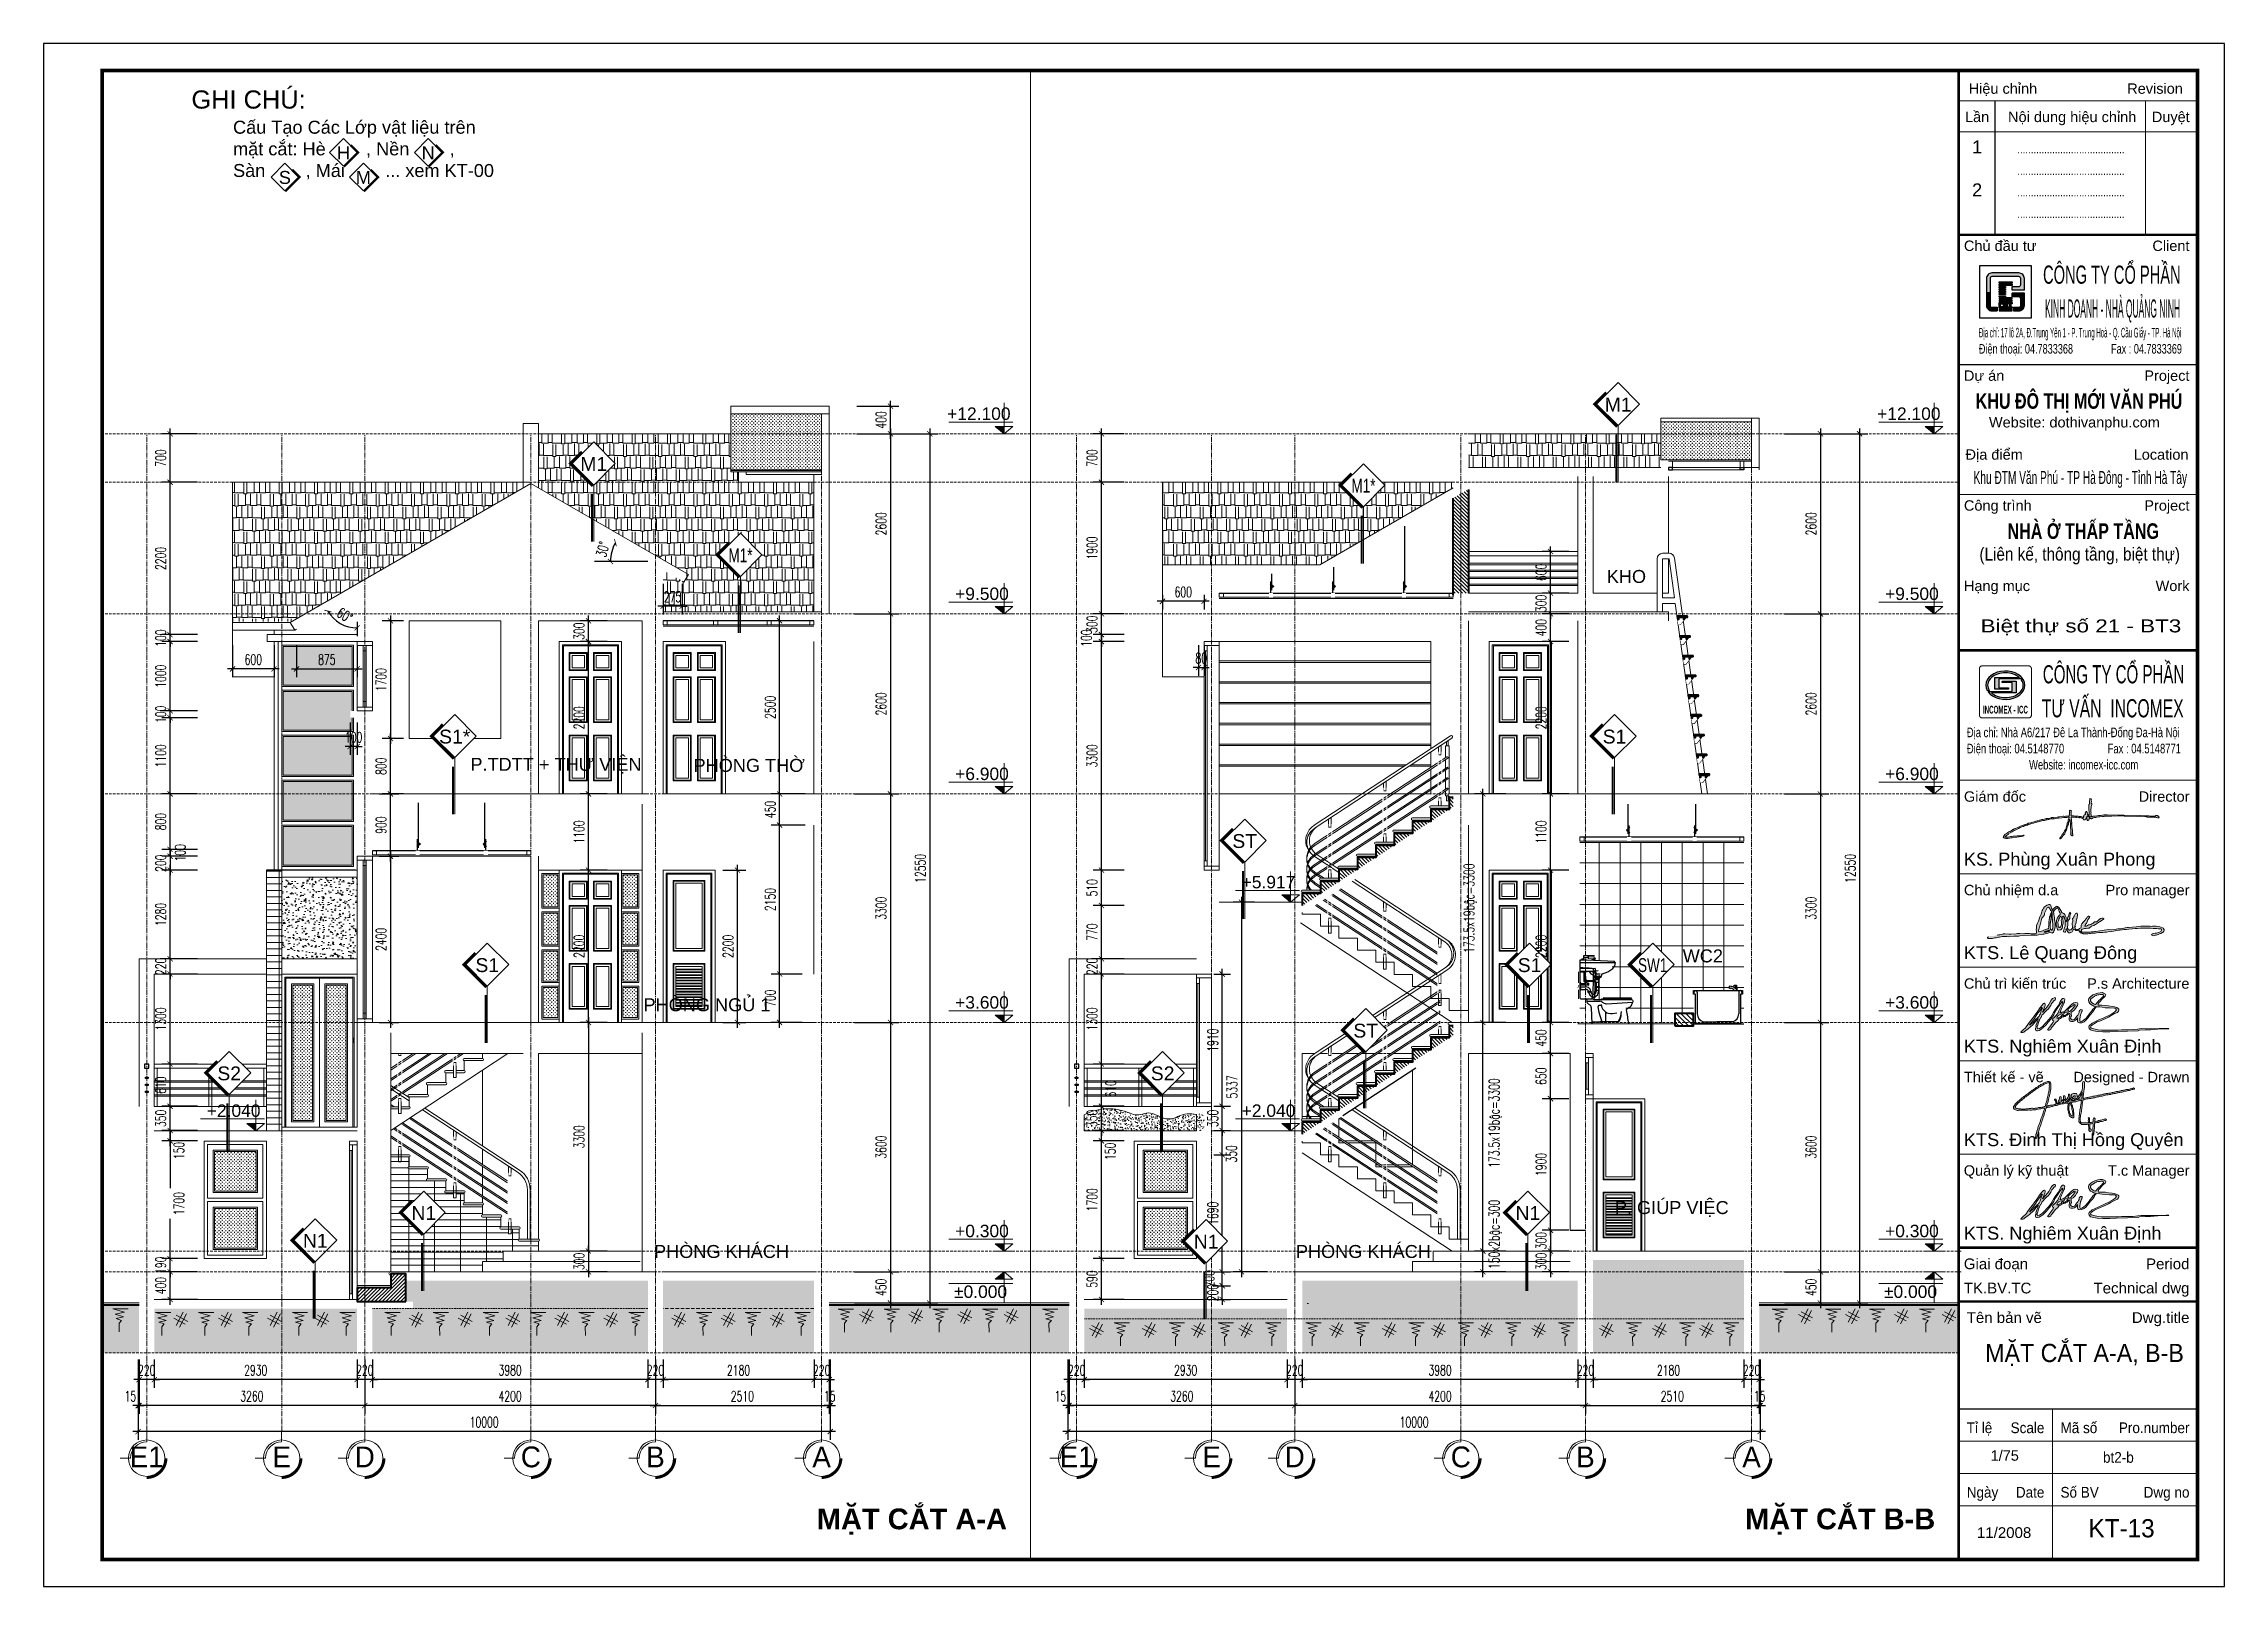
# Model space of a CAD drawing. Header units: millimetres. Extents: x -229618 to 2906, y -178063 to 96806.
# Drawn here: x -28597 to 2906, y -155647 to -133372 of the extents above; entities that cross this region are included whole.
import ezdxf
from ezdxf.enums import TextEntityAlignment as Align
from ezdxf.xclip import XClip

# ---------------------------------------------------------------- set-up
doc = ezdxf.new("R2010")
doc.units = ezdxf.units.MM
doc.header["$LTSCALE"] = 200
doc.header["$MEASUREMENT"] = 0
doc.header["$XCLIPFRAME"] = 0
doc.set_wipeout_variables(frame=1)
doc.header["$PDMODE"] = 3
doc.header["$PDSIZE"] = 50
doc.linetypes.add('CENTER2', pattern=[1.125, 0.75, -0.125, 0.125, -0.125])
doc.linetypes.add('DASHED2', pattern=[0.375, 0.25, -0.125])
doc.layers.get('0').update_dxf_attribs({"color": 95, "linetype": 'CONTINUOUS'})
doc.layers.get('DEFPOINTS').update_dxf_attribs({"linetype": 'CONTINUOUS'})
for name, color, linetype, lineweight in [('1noithat', 146, 'CONTINUOUS', 13), ('cat', 1, 'CONTINUOUS', 40), ('hatch', 250, 'CONTINUOUS', 5), ('nho', 252, 'CONTINUOUS', 15), ('thay', 7, 'CONTINUOUS', 18), ('tim', 18, 'CENTER2', 9)]:
    doc.layers.add(name, color=color, linetype=linetype, lineweight=lineweight)
for name, color, linetype in [('DIM', 251, 'CONTINUOUS'), ('KHUNGTEN', 7, 'CONTINUOUS'), ('MANH', 9, 'CONTINUOUS'), ('Net manh', 251, 'CONTINUOUS'), ('NETTHAY', 252, 'CONTINUOUS'), ('NOITHAT', 99, 'CONTINUOUS'), ('TEXT', 33, 'CONTINUOUS')]:
    doc.layers.add(name, color=color, linetype=linetype)
doc.layers.add('in', color=203, linetype='CONTINUOUS', lineweight=5, plot=False)
doc.styles.add('Aria H B iso', font='Vharialb_0.ttf')
doc.styles.add('Aria H iso', font='Vharial_0.ttf')
doc.styles.add('Arial iso', font='vnarial_0.ttf')
doc.styles.add('Arial N  iso', font='vnarialn_0.ttf')
doc.styles.add('CHU HOA Day', font='Vharial_0.ttf')
doc.styles.add('dam', font='Vhavanb_0.ttf', dxfattribs={"width": 0.9, "height": 450})
doc.styles.add('khung', font='Vhcentn_0.ttf')
doc.styles.add('NHO2', font='vncc-rms.shx', dxfattribs={"width": 0.65})
doc.styles.add('Scale', font='vnsimli.shx', dxfattribs={"width": 0.65, "bigfont": 'bigfont.shx'})
doc.styles.add('TEXT1', font='Vhavan_0.ttf', dxfattribs={"height": 200})
doc.dimstyles.new('Scale', dxfattribs={"dimscale": 75, "dimtxt": 2, "dimasz": 1, "dimexe": 1.6, "dimexo": 0, "dimgap": 0.8, "dimtad": 1, "dimdec": 0, "dimzin": 0, "dimdsep": 46, "dimtxsty": 'Scale', "dimblk": 'ARCHTICK', "dimcen": 0.1, "dimdle": 1, "dimclrd": 256, "dimclre": 256, "dimclrt": 3, "dimadec": 0, "dimazin": 0, "dimtfac": 1, "dimtdec": 0, "dimtix": 1, "dimtmove": 2, "dimatfit": 3, "dimldrblk": 'ARCHTICK', "dimfxl": 0, "dimtolj": 1, "dimtzin": 0, "dimarcsym": 0})
pattern_1 = [(180, (-42092.6, 0), (-382.5, 180), [90, -75, 105, -45, 135, -60]), (180, (-42182.6, 7.5), (-382.5, 180), [75, -285, 60, -90]), (180, (-42362.6, -11.25), (-382.5, 180), [45, -465]), (90, (-42092.6, 0), (127.5, 180), [172.5, -547.5]), (90, (-42182.6, 0), (127.5, 180), [168.75, -551.25]), (90, (-42257.6, 0), (127.5, 180), [157.5, -562.5]), (90, (-42362.6, -11.25), (127.5, 180), [172.5, -547.5]), (90, (-42407.6, -11.25), (127.5, 180), [172.5, -547.5]), (90, (-42542.6, 0), (127.5, 180), [165, -555])]

msp = doc.modelspace()

# ---------------------------------------------------------------- texts
at = {"layer": 'TEXT', "style": 'Aria H iso'}
for s, p in [('kho', (-6015.9, -141158.6)), ('p.tdtt + th\xad viÖn', (-22431.7, -143871.3)), ('phßng thê', (-19208.5, -143886.1)), ('wc2', (-4919.3, -146637)), ('phßng ngñ 1', (-19931.1, -147343)), ('p. gióp viÖc', (-5899.1, -150270.8)), ('phßng kh¸ch', (-19778.9, -150905.3))]:
    msp.add_text(s, height=187.5, dxfattribs=at).set_placement(p)
at = {"layer": 'TEXT', "linetype": 'Continuous', "style": 'dam'}
for s, p in [('e1', (-27108.2, -153777.2)), ('e', (-25158.2, -153777.2)), ('d', (-23958.2, -153777.2)), ('c', (-21558.2, -153777.2)), ('b', (-19758.2, -153777.2)), ('a', (-17358.2, -153777.2)), ('e1', (-13674.1, -153777.2)), ('e', (-11724.1, -153777.2)), ('d', (-10524.1, -153777.2)), ('c', (-8124.1, -153777.2)), ('b', (-6324.1, -153777.2)), ('a', (-3924.1, -153777.2))]:
    msp.add_text(s, height=300, dxfattribs=at).set_placement(p, align=Align.MIDDLE)
at = {"layer": 'TEXT', "style": 'Aria H B iso'}
for s, p in [('mÆt c¾t a-a', (-14680.7, -154822.4)), ('mÆt c¾t b-b', (-1271.1, -154822.4))]:
    msp.add_text(s, height=300, dxfattribs=at).set_placement(p, align=Align.RIGHT)
at = {"layer": 'TEXT', "insert": (-26461.9, -134047.1), "char_height": 150.401, "width": 6207.617, "attachment_point": 1, "style": 'Aria H iso'}
msp.add_mtext('{\\H1.745x;ghi chó: \\P\\f.VnArial|b0|i0|c0|p34;\\H0.7143x;^ICÊu T¹o C¸c Líp vËt liÖu trªn\\P^ImÆt c¾t: HÌ        , NÒn        ,\\P^ISµn        , M¸i        ... xem KT-00}', dxfattribs=at)

# ---------------------------------------------------------------- blocks, each defined once
blk = doc.blocks.new('LO GO NHA QUANG NINH')
at = {"layer": 'hatch', "lineweight": -2}
for points in [[(865, 759, 0.414214), (759, 865), (241, 865, 0.414214), (135, 759), (135, 500), (205, 500), (205, 759, -0.414214), (241, 795), (759, 795, -0.414214), (795, 759), (795, 640, -0.414214), (759, 604), (632, 604), (632, 533), (865, 533)], [(342, 205), (241, 205, -0.414214), (205, 241), (205, 500), (135, 500), (135, 241, 0.414214), (241, 135), (342, 135)], [(865, 474), (632, 474), (632, 404), (759, 404, -0.414214), (795, 368), (795, 241, -0.414214), (759, 205), (658, 205), (658, 135), (759, 135, 0.414214), (865, 241)]]:
    blk.add_hatch(color=32, dxfattribs=at).paths.add_polyline_path(points)
h = blk.add_hatch(color=32, dxfattribs=at)
h.paths.add_polyline_path([(378, 428), (499, 428), (499, 404), (378, 404)])
h.paths.add_polyline_path([(378, 472), (499, 472), (499, 448), (378, 448)])
h.paths.add_polyline_path([(378, 516), (499, 516), (499, 492), (378, 492)])
h.paths.add_polyline_path([(378, 560), (499, 560), (499, 536), (378, 536)])
h.paths.add_polyline_path([(378, 604), (499, 604), (499, 580), (378, 580)])
h.paths.add_polyline_path([(378, 648), (632, 648), (632, 624), (378, 624)])
h.paths.add_polyline_path([(378, 692), (632, 692), (632, 668), (378, 668)])
h = blk.add_hatch(color=32, dxfattribs=at)
h.paths.add_polyline_path([(378, 316), (632, 316), (632, 340), (378, 340)])
h.paths.add_polyline_path([(378, 360), (632, 360), (632, 384), (378, 384)])
h.paths.add_polyline_path([(632, 216), (632, 188), (578, 188), (578, 296), (632, 296), (632, 268), (606, 268), (606, 216)])
h.paths.add_polyline_path([(558, 216), (558, 188), (503, 188), (503, 296), (558, 296), (558, 268), (532, 268), (532, 216)])
h.paths.add_polyline_path([(458, 216), (403, 216), (403, 268), (458, 268)], flags=16)
h.paths.add_polyline_path([(483, 188), (378, 188), (378, 296), (483, 296)])
h.paths.add_polyline_path([(378, 135), (632, 135), (632, 168), (378, 168)])
for p, q in [((632, 533), (632, 604)), ((865, 533), (632, 533)), ((865, 474), (632, 474)), ((632, 404), (632, 474)), ((342, 205), (342, 135)), ((658, 205), (658, 135))]:
    blk.add_line(p, q, dxfattribs=at)
for points in [[(865, 533), (865, 759, 0.414214), (759, 865), (241, 865, 0.414214), (135, 759), (135, 241, 0.414214), (241, 135), (342, 135)], [(632, 604), (759, 604, 0.414214), (795, 640), (795, 759, 0.414214), (759, 795), (241, 795, 0.414214), (205, 759), (205, 241, 0.414214), (241, 205), (342, 205)], [(658, 135), (759, 135, 0.414214), (865, 241), (865, 474)], [(658, 205), (759, 205, 0.414214), (795, 241), (795, 368, 0.414214), (759, 404), (632, 404)]]:
    blk.add_lwpolyline(points, format="xyb", dxfattribs=at)
for points in [[(378, 692), (632, 692), (632, 668), (378, 668)], [(378, 648), (632, 648), (632, 624), (378, 624)], [(378, 604), (499, 604), (499, 580), (378, 580)], [(378, 560), (499, 560), (499, 536), (378, 536)], [(378, 516), (499, 516), (499, 492), (378, 492)], [(378, 472), (499, 472), (499, 448), (378, 448)], [(378, 428), (499, 428), (499, 404), (378, 404)], [(378, 360), (632, 360), (632, 384), (378, 384)], [(378, 316), (632, 316), (632, 340), (378, 340)], [(483, 188), (378, 188), (378, 296), (483, 296)], [(378, 135), (632, 135), (632, 168), (378, 168)], [(458, 216), (403, 216), (403, 268), (458, 268)]]:
    blk.add_lwpolyline(points, close=True, dxfattribs=at)
for points in [[(558, 216), (558, 188), (503, 188), (503, 296), (558, 296), (558, 268), (532, 268), (532, 216), (558, 216)], [(632, 216), (632, 188), (578, 188), (578, 296), (632, 296), (632, 268), (606, 268), (606, 216), (632, 216)]]:
    blk.add_lwpolyline(points, dxfattribs=at)
at = {"layer": 'thay', "lineweight": -2}
blk.add_lwpolyline([(0, 0), (1000, 0), (1000, 1000), (0, 1000)], close=True, dxfattribs=at)
blk = doc.blocks.new('a dong')
at = {"layer": 'hatch', "ltscale": 30}
h = blk.add_hatch(color=256, dxfattribs=at)
h.paths.add_polyline_path([(989, 288), (981, 297), (976, 303), (962, 308), (954, 308), (948, 319), (945, 326), (931, 354), (919, 372), (912, 378), (897, 392), (889, 394), (879, 390), (869, 384), (862, 378), (852, 370), (849, 365), (840, 357), (834, 349), (840, 337), (844, 316), (850, 333), (857, 342), (871, 357), (877, 363), (885, 370), (892, 372), (897, 371), (903, 363), (911, 343), (917, 325), (927, 314), (931, 305), (928, 286), (922, 279), (915, 273), (904, 259), (893, 240), (887, 223), (881, 213), (881, 195), (880, 180), (879, 165), (879, 151), (887, 125), (892, 110), (895, 98), (904, 87), (928, 92), (938, 92), (948, 99), (955, 115), (961, 126), (962, 137), (962, 146), (964, 160), (969, 171), (970, 182), (970, 195), (970, 206), (968, 211), (965, 222), (965, 236), (963, 249), (962, 259), (963, 264), (974, 267), (984, 245), (986, 237), (990, 219), (993, 210), (996, 193), (996, 188), (994, 147), (993, 138), (989, 129), (985, 124), (978, 86), (971, 80), (973, 66), (986, 64), (993, 64), (999, 66), (1005, 84), (1004, 93), (1005, 102), (1012, 106), (1016, 100), (1019, 90), (1020, 81), (1023, 71), (1030, 65), (1042, 55), (1051, 53), (1059, 55), (1073, 64), (1083, 68), (1098, 92), (1107, 99), (1114, 96), (1120, 91), (1129, 83), (1150, 82), (1164, 87), (1172, 87), (1175, 82), (1175, 73), (1181, 61), (1189, 56), (1196, 51), (1207, 49), (1213, 49), (1221, 45), (1226, 43), (1253, 43), (1270, 43), (1283, 43), (1307, 45), (1318, 45), (1329, 48), (1364, 49), (1380, 51), (1393, 52), (1425, 56), (1439, 56), (1478, 58), (1502, 63), (1521, 64), (1563, 70), (1572, 68), (1655, 83), (1689, 89), (1723, 93), (1750, 96), (1779, 97), (1810, 100), (1855, 104), (1888, 110), (1922, 111), (1958, 113), (2041, 113), (2085, 115), (2119, 111), (2162, 110), (2184, 106), (2203, 106), (2224, 103), (2228, 96), (2227, 87), (2220, 71), (2191, 58), (2176, 52), (2162, 50), (2147, 48), (2126, 45), (2113, 40), (2101, 33), (2102, 26), (2112, 20), (2120, 16), (2134, 19), (2151, 26), (2159, 26), (2185, 34), (2201, 42), (2217, 46), (2239, 56), (2249, 64), (2256, 73), (2261, 82), (2262, 98), (2254, 106), (2254, 115), (2204, 129), (2189, 133), (2160, 139), (2144, 138), (2111, 137), (2100, 136), (2077, 137), (1998, 138), (1980, 140), (1963, 137), (1929, 135), (1901, 132), (1803, 121), (1786, 120), (1764, 118), (1743, 115), (1727, 110), (1711, 107), (1680, 105), (1667, 103), (1647, 99), (1583, 93), (1547, 95), (1384, 72), (1371, 72), (1353, 68), (1326, 67), (1313, 61), (1284, 61), (1229, 64), (1212, 65), (1206, 66), (1201, 84), (1205, 91), (1211, 99), (1228, 107), (1243, 109), (1264, 109), (1286, 114), (1300, 113), (1333, 137), (1361, 147), (1382, 162), (1433, 193), (1480, 225), (1489, 229), (1490, 237), (1479, 242), (1463, 241), (1446, 235), (1430, 226), (1411, 208), (1394, 196), (1371, 196), (1350, 174), (1335, 167), (1321, 161), (1306, 158), (1293, 155), (1269, 140), (1255, 139), (1245, 138), (1246, 142), (1249, 148), (1253, 157), (1255, 164), (1266, 172), (1267, 175), (1284, 219), (1296, 235), (1304, 248), (1308, 257), (1309, 263), (1299, 266), (1291, 266), (1287, 263), (1276, 253), (1265, 238), (1256, 227), (1248, 215), (1233, 199), (1225, 190), (1208, 170), (1198, 150), (1198, 142), (1200, 127), (1196, 117), (1178, 108), (1168, 101), (1154, 98), (1138, 98), (1131, 100), (1124, 105), (1123, 110), (1116, 120), (1119, 126), (1125, 134), (1119, 145), (1126, 162), (1129, 172), (1134, 188), (1134, 203), (1137, 213), (1140, 220), (1148, 245), (1148, 257), (1152, 275), (1152, 288), (1152, 294), (1149, 299), (1142, 304), (1136, 304), (1127, 300), (1122, 292), (1119, 283), (1111, 268), (1105, 261), (1100, 247), (1090, 236), (1093, 202), (1088, 191), (1085, 180), (1083, 156), (1087, 139), (1090, 128), (1095, 119), (1088, 115), (1078, 104), (1067, 94), (1052, 86), (1043, 89), (1039, 95), (1030, 103), (1026, 111), (1023, 124), (1024, 136), (1027, 146), (1027, 156), (1027, 169), (1027, 178), (1027, 184), (1027, 194), (1036, 215), (1044, 226), (1055, 239), (1052, 268), (1057, 284), (1061, 296), (1066, 302), (1059, 318), (1044, 298), (1043, 287), (1042, 276), (1035, 268), (1031, 261), (1024, 241), (1025, 232), (1025, 221), (1021, 210), (1010, 200), (1007, 205), (1006, 211), (1006, 241), (1005, 252), (1004, 257), (998, 269), (993, 278)])
h.paths.add_polyline_path([(938, 265), (947, 251), (951, 235), (944, 218), (945, 183), (946, 164), (941, 143), (939, 136), (925, 123), (919, 123), (911, 125), (905, 132), (904, 147), (903, 156), (902, 190), (909, 207), (913, 221), (915, 234), (920, 241), (927, 253)], flags=16)
h.paths.add_polyline_path([(806, 412), (796, 418), (783, 416), (776, 414), (761, 407), (754, 403), (743, 396), (728, 385), (717, 369), (712, 360), (707, 352), (701, 338), (696, 324), (687, 291), (681, 283), (672, 268), (668, 259), (652, 201), (644, 188), (638, 178), (625, 146), (625, 129), (625, 122), (621, 92), (627, 78), (627, 71), (627, 62), (627, 56), (629, 49), (626, 48), (611, 43), (562, 42), (555, 42), (539, 46), (516, 47), (484, 45), (477, 44), (458, 43), (412, 45), (399, 44), (384, 44), (366, 42), (300, 35), (276, 36), (222, 40), (202, 40), (190, 37), (159, 30), (139, 27), (122, 26), (83, 13), (68, 12), (44, 11), (33, 12), (15, 4), (0, 0), (0, -9), (7, -18), (37, -18), (46, -18), (66, -18), (76, -15), (91, -12), (111, -9), (130, -7), (140, -2), (154, -1), (188, 7), (230, 7), (248, 7), (268, 4), (278, 8), (338, 10), (362, 10), (385, 11), (399, 13), (414, 15), (556, 23), (608, 23), (636, 22), (652, 30), (691, 33), (710, 37), (721, 36), (774, 51), (785, 55), (795, 58), (802, 61), (809, 59), (820, 53), (827, 51), (843, 61), (847, 75), (850, 80), (859, 91), (864, 130), (864, 144), (864, 157), (865, 172), (864, 179), (858, 224), (859, 247), (853, 273), (850, 287), (848, 307), (844, 316), (840, 337), (834, 349), (825, 361), (811, 398)])
h.paths.add_polyline_path([(782, 384), (798, 365), (804, 352), (812, 339), (822, 325), (827, 304), (828, 291), (829, 291), (828, 290), (829, 286), (828, 272), (828, 258), (834, 214), (834, 193), (835, 168), (836, 155), (837, 133), (837, 123), (835, 112), (833, 100), (822, 87), (820, 89), (818, 91), (817, 92), (815, 94), (808, 102), (802, 120), (801, 146), (802, 165), (803, 184), (806, 204), (810, 213), (815, 246), (815, 250), (815, 262), (815, 275), (818, 284), (822, 290), (828, 291), (827, 304), (822, 325), (818, 314), (813, 304), (807, 294), (802, 280), (802, 267), (795, 260), (794, 252), (790, 220), (790, 215), (788, 211), (786, 203), (784, 192), (785, 177), (785, 166), (785, 151), (782, 132), (783, 123), (781, 115), (781, 105), (768, 103), (743, 97), (723, 87), (705, 78), (663, 68), (657, 71), (653, 81), (658, 95), (664, 129), (670, 137), (697, 241), (726, 274), (729, 290), (730, 305), (763, 374)], flags=16)
h.paths.add_polyline_path([(785, 88), (787, 87), (790, 87), (792, 84), (795, 81), (789, 77), (783, 73), (780, 72), (777, 71), (766, 70), (749, 64), (741, 62), (731, 62), (726, 63), (725, 65), (733, 67), (740, 70), (746, 73), (756, 75), (765, 79), (768, 81), (776, 84)], flags=16)
for points in [[(15, 4), (0, 0), (0, -9), (7, -18), (37, -18), (46, -18), (66, -18), (76, -15), (91, -12), (111, -9), (130, -7), (140, -2), (154, -1), (188, 7), (230, 7), (248, 7), (268, 4), (278, 8), (338, 10), (362, 10), (385, 11), (399, 13), (414, 15), (556, 23), (608, 23), (636, 22), (652, 30), (691, 33), (710, 37), (721, 36), (774, 51), (785, 55), (795, 58), (802, 61), (809, 59), (820, 53), (827, 51), (827, 51), (843, 61), (847, 75), (850, 80), (859, 91), (864, 130), (864, 144), (864, 157), (865, 172), (864, 179), (858, 224), (859, 247), (853, 273), (850, 287), (848, 307), (844, 316), (840, 337), (834, 349), (825, 361), (811, 398), (806, 412), (796, 418), (783, 416), (776, 414), (761, 407), (754, 403), (743, 396), (728, 385), (717, 369), (712, 360), (707, 352), (701, 338), (696, 324), (687, 291), (681, 283), (672, 268), (668, 259), (652, 201), (644, 188), (638, 178), (625, 146), (625, 129), (625, 122), (621, 92), (627, 78), (627, 71), (627, 62), (627, 56), (629, 49), (626, 48), (611, 43), (562, 42), (555, 42), (539, 46), (516, 47), (484, 45), (477, 44), (458, 43), (412, 45), (399, 44), (384, 44), (366, 42), (300, 35), (276, 36), (222, 40), (202, 40), (190, 37), (159, 30), (139, 27), (122, 26)], [(781, 105), (768, 103), (743, 97), (723, 87), (705, 78), (663, 68), (657, 71), (653, 81), (658, 95), (664, 129), (670, 137), (697, 241), (726, 274), (729, 290), (730, 305), (763, 374), (782, 384), (782, 384), (782, 384), (798, 365), (804, 352), (812, 339), (822, 325), (822, 325), (827, 304), (829, 286), (828, 258), (834, 214), (834, 193), (835, 168), (836, 143), (837, 123), (833, 100), (833, 100), (822, 87), (822, 87), (808, 102), (802, 120), (801, 146), (803, 184), (806, 204), (806, 204), (814, 221), (815, 232), (815, 242), (815, 250), (815, 262), (815, 275), (818, 284), (822, 290), (828, 291)], [(781, 105), (781, 115), (783, 123), (782, 132), (785, 151), (785, 166), (785, 177), (784, 192), (786, 203), (788, 211), (790, 215), (790, 220), (794, 252), (795, 260), (802, 267), (802, 280), (807, 294), (813, 304), (818, 314), (818, 314), (822, 325), (822, 325)], [(822, 87), (833, 100), (835, 112), (837, 123), (837, 133), (836, 155), (835, 168), (834, 193), (834, 214), (828, 258), (828, 272), (829, 286), (828, 291), (829, 291), (820, 287), (815, 268), (815, 246), (810, 213), (802, 165), (801, 146), (802, 120), (808, 102), (815, 94), (815, 94), (815, 91)], [(834, 349), (840, 357), (849, 365), (852, 370), (862, 378), (869, 384), (879, 390), (889, 394), (897, 392), (912, 378), (919, 372), (931, 354), (945, 326), (948, 319), (954, 308), (962, 308), (976, 303), (981, 297), (989, 288), (993, 278), (998, 269), (1004, 257), (1005, 252), (1006, 241), (1006, 211), (1007, 205), (1010, 200), (1010, 200), (1010, 200), (1021, 210), (1025, 221), (1025, 232), (1024, 241), (1031, 261), (1035, 268), (1042, 276), (1043, 287), (1044, 298), (1059, 318), (1059, 318), (1066, 302), (1061, 296), (1057, 284), (1052, 268), (1055, 239), (1055, 239), (1044, 226), (1036, 215), (1027, 194), (1027, 184), (1027, 178), (1027, 169), (1027, 156), (1027, 146), (1024, 136), (1023, 124), (1026, 111), (1030, 103), (1030, 103), (1039, 95), (1043, 89), (1052, 86), (1067, 94), (1078, 104), (1088, 115), (1095, 119), (1090, 128), (1087, 139), (1083, 156), (1085, 180), (1088, 191), (1093, 202), (1090, 236), (1100, 247), (1105, 261), (1111, 268), (1119, 283), (1122, 292), (1127, 300), (1136, 304), (1142, 304), (1149, 299), (1152, 294), (1152, 288), (1152, 275), (1148, 257), (1148, 245), (1140, 220), (1137, 213), (1134, 203), (1134, 188), (1129, 172), (1126, 162), (1119, 145), (1119, 145), (1125, 134), (1119, 126), (1116, 120), (1123, 110), (1124, 105), (1131, 100), (1138, 98), (1154, 98), (1168, 101), (1178, 108), (1196, 117), (1200, 127), (1198, 142), (1198, 150), (1208, 170), (1225, 190), (1233, 199), (1248, 215), (1256, 227), (1265, 238), (1276, 253), (1287, 263), (1291, 266), (1299, 266), (1299, 266), (1309, 263), (1308, 257), (1304, 248), (1296, 235), (1284, 219), (1267, 175), (1266, 172), (1255, 164), (1253, 157), (1249, 148), (1246, 142), (1245, 138), (1255, 139), (1269, 140), (1293, 155), (1306, 158), (1321, 161), (1335, 167), (1350, 174), (1371, 196), (1394, 196), (1411, 208), (1430, 226), (1446, 235), (1463, 241), (1479, 242), (1479, 242), (1490, 237), (1489, 229), (1480, 225), (1433, 193), (1382, 162), (1361, 147), (1333, 137), (1300, 113), (1286, 114), (1264, 109), (1243, 109), (1228, 107), (1211, 99), (1211, 99), (1205, 91), (1201, 84), (1206, 66), (1212, 65), (1229, 64), (1284, 61), (1313, 61), (1326, 67), (1353, 68), (1371, 72), (1384, 72), (1547, 95), (1583, 93), (1647, 99), (1667, 103), (1680, 105), (1711, 107), (1727, 110), (1743, 115), (1764, 118), (1786, 120), (1803, 121), (1901, 132), (1929, 135), (1963, 137), (1980, 140), (1998, 138), (2077, 137), (2077, 137), (2100, 136), (2111, 137), (2144, 138), (2160, 139), (2189, 133), (2204, 129), (2254, 115), (2254, 106), (2262, 98), (2262, 98), (2261, 82), (2256, 73), (2249, 64), (2239, 56), (2217, 46), (2201, 42), (2185, 34), (2159, 26), (2151, 26), (2134, 19), (2120, 16), (2112, 20), (2102, 26), (2102, 26), (2101, 33), (2113, 40), (2126, 45), (2126, 45), (2147, 48), (2162, 50), (2176, 52), (2191, 58), (2220, 71), (2220, 71), (2227, 87), (2228, 96), (2224, 103), (2203, 106), (2184, 106), (2162, 110), (2119, 111), (2085, 115), (2041, 113), (1958, 113), (1958, 113), (1922, 111), (1888, 110), (1855, 104), (1810, 100), (1779, 97), (1750, 96), (1723, 93), (1689, 89), (1655, 83), (1572, 68), (1563, 70), (1521, 64), (1502, 63), (1478, 58), (1439, 56), (1425, 56), (1393, 52), (1380, 51), (1364, 49), (1329, 48), (1318, 45), (1307, 45), (1283, 43), (1258, 43), (1226, 43), (1216, 47), (1202, 57), (1202, 57), (1186, 74)], [(1283, 43), (1270, 43), (1253, 43), (1226, 43), (1221, 45), (1213, 49), (1207, 49), (1196, 51), (1189, 56), (1181, 61), (1175, 73), (1175, 82), (1172, 87), (1164, 87), (1150, 82), (1129, 83), (1120, 91), (1114, 96), (1107, 99), (1098, 92), (1083, 68), (1073, 64), (1059, 55), (1051, 53), (1042, 55), (1030, 65), (1023, 71), (1020, 81), (1019, 90), (1016, 100), (1012, 106), (1005, 102), (1004, 93), (1005, 84), (999, 66), (993, 64), (986, 64), (973, 66), (971, 80), (978, 86), (985, 124), (989, 129), (993, 138), (994, 147), (996, 188), (996, 193), (993, 210), (990, 219), (986, 237), (984, 245), (974, 267), (974, 267), (963, 264), (962, 259), (963, 249), (965, 236), (965, 222), (968, 211), (970, 206), (970, 195), (970, 182), (969, 171), (964, 160), (962, 146), (962, 137), (961, 126), (955, 115), (948, 99), (948, 99), (938, 92), (928, 92), (904, 87), (904, 87), (895, 98), (892, 110), (887, 125), (879, 151), (879, 165), (880, 180), (881, 195), (881, 213), (887, 223), (893, 240), (904, 259), (915, 273), (922, 279), (928, 286), (931, 305), (927, 314), (917, 325), (911, 343), (903, 363), (897, 371), (892, 372), (885, 370), (877, 363), (871, 357), (857, 342), (850, 333), (844, 316)], [(726, 65), (733, 67), (746, 73), (756, 75), (763, 78), (768, 81), (776, 84), (785, 88), (790, 87), (795, 81), (783, 73), (777, 71), (766, 70), (749, 64), (741, 62), (731, 62), (726, 63), (725, 65), (725, 65)], [(725, 64), (729, 66), (733, 67), (740, 70), (751, 74), (756, 75), (776, 84), (785, 88), (787, 87), (790, 87), (792, 84), (795, 81), (795, 81), (789, 77), (783, 73), (780, 72), (766, 70), (749, 64), (736, 62), (728, 62), (725, 65)], [(815, 94), (817, 92), (818, 91), (818, 91), (820, 89), (822, 87)], [(938, 265), (927, 253), (920, 241), (915, 234), (913, 221), (909, 207), (902, 190), (903, 156), (904, 147), (905, 132), (911, 125), (919, 123), (925, 123), (939, 136), (941, 143), (946, 164), (945, 183), (944, 218), (951, 235), (947, 251), (938, 265)]]:
    blk.add_lwpolyline(points, dxfattribs=at)
blk = doc.blocks.new('anhphong-gd')
at = {"layer": 'hatch', "ltscale": 30}
h = blk.add_hatch(color=256, dxfattribs=at)
edge = h.paths.add_edge_path()
edge.add_line((-1, 5), (-45, -1))
edge.add_line((-45, -1), (-97, -3))
edge.add_line((-97, -3), (-133, -7))
edge.add_line((-133, -7), (-153, -10))
edge.add_line((-153, -10), (-176, -14))
edge.add_line((-176, -14), (-193, -14))
edge.add_line((-193, -14), (-228, -20))
edge.add_line((-228, -20), (-247, -20))
edge.add_line((-247, -20), (-267, -20))
edge.add_line((-267, -20), (-270, -20))
edge.add_line((-270, -20), (-270, -16))
edge.add_line((-270, -16), (-264, -11))
edge.add_line((-264, -11), (-255, -5))
edge.add_line((-255, -5), (-244, 5))
edge.add_line((-244, 5), (-237, 13))
edge.add_line((-237, 13), (-223, 23))
edge.add_line((-223, 23), (-215, 29))
edge.add_line((-215, 29), (-189, 44))
edge.add_line((-189, 44), (-179, 52))
edge.add_line((-179, 52), (-169, 57))
edge.add_line((-169, 57), (-142, 72))
edge.add_line((-142, 72), (-132, 77))
edge.add_line((-132, 77), (-124, 79))
edge.add_line((-124, 79), (-96, 95))
edge.add_line((-96, 95), (-87, 100))
edge.add_line((-87, 100), (-79, 103))
edge.add_line((-79, 103), (-51, 117))
edge.add_line((-51, 117), (-41, 122))
edge.add_line((-41, 122), (-15, 131))
edge.add_line((-15, 131), (-6, 133))
edge.add_line((-6, 133), (-1, 137))
edge.add_line((-1, 137), (8, 140))
edge.add_line((8, 140), (15, 142))
edge.add_line((15, 142), (44, 152))
edge.add_line((44, 152), (54, 152))
edge.add_line((54, 152), (63, 159))
edge.add_line((63, 159), (90, 166))
edge.add_line((90, 166), (102, 169))
edge.add_line((102, 169), (109, 174))
edge.add_line((109, 174), (139, 181))
edge.add_line((139, 181), (149, 186))
edge.add_line((149, 186), (163, 189))
edge.add_line((163, 189), (188, 196))
edge.add_line((188, 196), (200, 199))
edge.add_line((200, 199), (209, 201))
edge.add_line((209, 201), (231, 206))
edge.add_line((231, 206), (242, 209))
edge.add_line((242, 209), (262, 215))
edge.add_line((262, 215), (274, 218))
edge.add_line((274, 218), (281, 220))
edge.add_line((281, 220), (297, 220))
edge.add_line((297, 220), (311, 224))
edge.add_line((311, 224), (324, 226))
edge.add_line((324, 226), (336, 228))
edge.add_line((336, 228), (363, 234))
edge.add_line((363, 234), (375, 237))
edge.add_line((375, 237), (396, 241))
edge.add_line((396, 241), (408, 241))
edge.add_line((408, 241), (443, 245))
edge.add_line((443, 245), (455, 246))
edge.add_line((455, 246), (550, 259))
edge.add_line((550, 259), (579, 263))
edge.add_line((579, 263), (627, 263))
edge.add_line((627, 263), (646, 266))
edge.add_line((646, 266), (651, 266))
edge.add_line((651, 266), (655, 266))
edge.add_line((655, 266), (655, 260))
edge.add_line((655, 260), (641, 223))
edge.add_line((641, 223), (638, 196))
edge.add_line((638, 196), (628, 180))
edge.add_line((628, 180), (628, 168))
edge.add_line((628, 168), (617, 132))
edge.add_line((617, 132), (612, 112))
edge.add_line((612, 112), (606, 93))
edge.add_line((606, 93), (587, 67))
edge.add_line((587, 67), (580, 43))
edge.add_line((580, 43), (564, 25))
edge.add_line((564, 25), (554, 15))
edge.add_line((554, 15), (549, 5))
edge.add_line((549, 5), (541, -11))
edge.add_line((541, -11), (529, -19))
edge.add_line((529, -19), (529, -27))
edge.add_line((529, -27), (526, -33))
edge.add_line((526, -33), (523, -32))
edge.add_line((523, -32), (522, -35))
edge.add_line((522, -35), (518, -35))
edge.add_line((518, -35), (518, -42))
edge.add_line((518, -42), (521, -44))
edge.add_line((521, -44), (524, -45))
edge.add_line((524, -45), (527, -45))
edge.add_line((527, -45), (530, -42))
edge.add_line((530, -42), (534, -39))
edge.add_line((534, -39), (538, -37))
edge.add_line((538, -37), (543, -32))
edge.add_line((543, -32), (547, -27))
edge.add_line((547, -27), (553, -18))
edge.add_line((553, -18), (558, -13))
edge.add_line((558, -13), (565, -5))
edge.add_line((565, -5), (568, 2))
edge.add_line((568, 2), (573, 8))
edge.add_line((573, 8), (574, 9))
edge.add_line((574, 9), (590, 28))
edge.add_line((590, 28), (596, 45))
edge.add_line((596, 45), (604, 58))
edge.add_line((604, 58), (617, 85))
edge.add_line((617, 85), (621, 99))
edge.add_line((621, 99), (623, 109))
edge.add_line((623, 109), (633, 127))
edge.add_line((633, 127), (635, 139))
edge.add_line((635, 139), (642, 160))
edge.add_line((642, 160), (646, 166))
edge.add_line((646, 166), (646, 173))
edge.add_line((646, 173), (651, 198))
edge.add_line((651, 198), (659, 220))
edge.add_line((659, 220), (661, 225))
edge.add_line((661, 225), (661, 235))
edge.add_line((661, 235), (663, 238))
edge.add_line((663, 238), (666, 238))
edge.add_line((666, 238), (666, 233))
edge.add_line((666, 233), (666, 228))
edge.add_line((666, 228), (667, 218))
edge.add_line((667, 218), (673, 168))
edge.add_line((673, 168), (673, 139))
edge.add_line((673, 139), (673, 118))
edge.add_line((673, 118), (677, 83))
edge.add_line((677, 83), (677, 61))
edge.add_line((677, 61), (677, 51))
edge.add_line((677, 51), (680, 41))
edge.add_line((680, 41), (684, 34))
edge.add_line((684, 34), (680, 32))
edge.add_line((680, 32), (677, 31))
edge.add_line((677, 31), (676, 26))
edge.add_line((676, 26), (678, 22))
edge.add_line((678, 22), (678, 19))
edge.add_line((678, 19), (678, 17))
edge.add_line((678, 17), (680, 13))
edge.add_line((680, 13), (682, 10))
edge.add_line((682, 10), (684, 6))
edge.add_line((684, 6), (685, 3))
edge.add_line((685, 3), (686, 1))
edge.add_line((686, 1), (692, -4))
edge.add_line((692, -4), (694, -4))
edge.add_line((694, -4), (696, 0))
edge.add_line((696, 0), (699, 1))
edge.add_line((699, 1), (701, 2))
edge.add_line((701, 2), (708, -1))
edge.add_line((708, -1), (708, 2))
edge.add_line((708, 2), (708, 5))
edge.add_line((708, 5), (709, 8))
edge.add_line((709, 8), (709, 11))
edge.add_line((709, 11), (709, 14))
edge.add_line((709, 14), (708, 18))
edge.add_line((708, 18), (707, 20))
edge.add_line((707, 20), (706, 23))
edge.add_line((706, 23), (704, 27))
edge.add_line((704, 27), (704, 30))
edge.add_line((704, 30), (704, 33))
edge.add_line((704, 33), (703, 38))
edge.add_line((703, 38), (702, 44))
edge.add_line((702, 44), (703, 46))
edge.add_line((703, 46), (703, 48))
edge.add_line((703, 48), (701, 61))
edge.add_line((701, 61), (701, 65))
edge.add_line((701, 65), (702, 70))
edge.add_line((702, 70), (702, 76))
edge.add_line((702, 76), (698, 96))
edge.add_line((698, 96), (698, 99))
edge.add_line((698, 99), (698, 103))
edge.add_line((698, 103), (698, 107))
edge.add_line((698, 107), (697, 110))
edge.add_line((697, 110), (695, 126))
edge.add_line((695, 126), (694, 130))
edge.add_line((694, 130), (694, 136))
edge.add_line((694, 136), (694, 141))
edge.add_line((694, 141), (691, 159))
edge.add_line((691, 159), (690, 163))
edge.add_line((690, 163), (690, 168))
edge.add_line((690, 168), (690, 172))
edge.add_line((690, 172), (690, 175))
edge.add_line((690, 175), (691, 178))
edge.add_line((691, 178), (691, 193))
edge.add_line((691, 193), (690, 196))
edge.add_line((690, 196), (689, 202))
edge.add_line((689, 202), (689, 206))
edge.add_line((689, 206), (689, 209))
edge.add_line((689, 209), (687, 226))
edge.add_line((687, 226), (686, 229))
edge.add_line((686, 229), (687, 235))
edge.add_line((687, 235), (687, 240))
edge.add_line((687, 240), (685, 259))
edge.add_line((685, 259), (684, 265))
edge.add_line((684, 265), (691, 268))
edge.add_line((691, 268), (700, 268))
edge.add_line((700, 268), (717, 268))
edge.add_line((717, 268), (722, 267))
edge.add_line((722, 267), (730, 267))
edge.add_line((730, 267), (740, 266))
edge.add_line((740, 266), (750, 262))
edge.add_line((750, 262), (754, 264))
edge.add_line((754, 264), (761, 265))
edge.add_line((761, 265), (785, 264))
edge.add_line((785, 264), (791, 260))
edge.add_line((791, 260), (797, 259))
edge.add_line((797, 259), (806, 260))
edge.add_line((806, 260), (810, 260))
edge.add_line((810, 260), (824, 256))
edge.add_line((824, 256), (827, 255))
edge.add_line((827, 255), (838, 253))
edge.add_line((838, 253), (848, 250))
edge.add_line((848, 250), (855, 245))
edge.add_line((855, 245), (858, 240))
edge.add_line((858, 240), (863, 229))
edge.add_line((863, 229), (867, 228))
edge.add_line((867, 228), (874, 227))
edge.add_line((874, 227), (886, 230))
edge.add_line((886, 230), (884, 234))
edge.add_line((884, 234), (889, 241))
edge.add_line((889, 241), (891, 244))
edge.add_line((891, 244), (896, 242))
edge.add_line((896, 242), (898, 241))
edge.add_line((898, 241), (901, 241))
edge.add_line((901, 241), (901, 249))
edge.add_line((901, 249), (901, 255))
edge.add_line((901, 255), (903, 258))
edge.add_line((903, 258), (909, 266))
edge.add_line((909, 266), (909, 270))
edge.add_line((909, 270), (909, 273))
edge.add_line((909, 273), (909, 279))
edge.add_line((909, 279), (914, 276))
edge.add_line((914, 276), (912, 273))
edge.add_line((912, 273), (912, 269))
edge.add_line((912, 269), (911, 264))
edge.add_line((911, 264), (911, 260))
edge.add_line((911, 260), (911, 257))
edge.add_line((911, 257), (910, 252))
edge.add_line((910, 252), (908, 247))
edge.add_line((908, 247), (909, 241))
edge.add_line((909, 241), (910, 238))
edge.add_line((910, 238), (914, 232))
edge.add_line((914, 232), (915, 226))
edge.add_line((915, 226), (916, 222))
edge.add_line((916, 222), (919, 220))
edge.add_line((919, 220), (925, 219))
edge.add_line((925, 219), (931, 223))
edge.add_line((931, 223), (937, 223))
edge.add_line((937, 223), (945, 239))
edge.add_line((945, 239), (942, 246))
edge.add_line((942, 246), (942, 250))
edge.add_line((942, 250), (945, 255))
edge.add_line((945, 255), (946, 258))
edge.add_line((946, 258), (947, 261))
edge.add_line((947, 261), (948, 265))
edge.add_line((948, 265), (949, 270))
edge.add_line((949, 270), (952, 274))
edge.add_line((952, 274), (953, 276))
edge.add_line((953, 276), (956, 279))
edge.add_line((956, 279), (959, 279))
edge.add_line((959, 279), (958, 274))
edge.add_line((958, 274), (957, 270))
edge.add_line((957, 270), (955, 263))
edge.add_line((955, 263), (955, 260))
edge.add_line((955, 260), (957, 254))
edge.add_line((957, 254), (959, 250))
edge.add_line((959, 250), (961, 248))
edge.add_line((961, 248), (972, 242))
edge.add_line((972, 242), (977, 242))
edge.add_line((977, 242), (984, 246))
edge.add_line((984, 246), (989, 248))
edge.add_line((989, 248), (992, 251))
edge.add_line((992, 251), (998, 253))
edge.add_line((998, 253), (1004, 255))
edge.add_line((1004, 255), (1007, 255))
edge.add_line((1007, 255), (1021, 260))
edge.add_line((1021, 260), (1028, 262))
edge.add_line((1028, 262), (1034, 262))
edge.add_line((1034, 262), (1039, 262))
edge.add_line((1039, 262), (1048, 265))
edge.add_line((1048, 265), (1050, 265))
edge.add_line((1050, 265), (1056, 267))
edge.add_line((1056, 267), (1082, 270))
edge.add_line((1082, 270), (1096, 270))
edge.add_line((1096, 270), (1099, 273))
edge.add_line((1099, 273), (1134, 275))
edge.add_line((1134, 275), (1145, 275))
edge.add_line((1145, 275), (1154, 277))
edge.add_line((1154, 277), (1160, 279))
edge.add_line((1160, 279), (1193, 279))
edge.add_line((1193, 279), (1202, 282))
edge.add_line((1202, 282), (1208, 281))
edge.add_line((1208, 281), (1216, 283))
edge.add_line((1216, 283), (1221, 283))
edge.add_line((1221, 283), (1272, 283))
edge.add_line((1272, 283), (1291, 285))
edge.add_line((1291, 285), (1306, 283))
edge.add_line((1306, 283), (1356, 285))
edge.add_line((1356, 285), (1380, 285))
edge.add_line((1380, 285), (1383, 284))
edge.add_line((1383, 284), (1429, 284))
edge.add_line((1429, 284), (1450, 284))
edge.add_line((1450, 284), (1455, 283))
edge.add_line((1455, 283), (1776, 271))
edge.add_line((1776, 271), (1781, 267))
edge.add_line((1781, 267), (1786, 267))
edge.add_line((1786, 267), (1793, 269))
edge.add_line((1793, 269), (1798, 269))
edge.add_line((1798, 269), (1806, 268))
edge.add_line((1806, 268), (1812, 266))
edge.add_line((1812, 266), (1817, 266))
edge.add_line((1817, 266), (1829, 266))
edge.add_line((1829, 266), (1855, 267))
edge.add_line((1855, 267), (1863, 266))
edge.add_line((1863, 266), (1872, 265))
edge.add_line((1872, 265), (1880, 265))
edge.add_line((1880, 265), (1888, 263))
edge.add_line((1888, 263), (1896, 266))
edge.add_line((1896, 266), (1910, 262))
edge.add_line((1910, 262), (1921, 261))
edge.add_line((1921, 261), (1933, 255))
edge.add_line((1933, 255), (1939, 253))
edge.add_line((1939, 253), (1945, 261))
edge.add_line((1945, 261), (1948, 260))
edge.add_line((1948, 260), (1948, 258))
edge.add_line((1948, 258), (1951, 259))
edge.add_line((1951, 259), (1954, 262))
edge.add_line((1954, 262), (1953, 264))
edge.add_line((1953, 264), (1950, 271))
edge.add_line((1950, 271), (1949, 274))
edge.add_line((1949, 274), (1948, 278))
edge.add_line((1948, 278), (1946, 281))
edge.add_line((1946, 281), (1941, 282))
edge.add_line((1941, 282), (1937, 284))
edge.add_line((1937, 284), (1930, 288))
edge.add_line((1930, 288), (1926, 289))
edge.add_line((1926, 289), (1920, 289))
edge.add_line((1920, 289), (1914, 290))
edge.add_line((1914, 290), (1908, 289))
edge.add_line((1908, 289), (1905, 289))
edge.add_line((1905, 289), (1902, 287))
edge.add_line((1902, 287), (1899, 281))
edge.add_line((1899, 281), (1900, 279))
edge.add_line((1900, 279), (1899, 278))
edge.add_line((1899, 278), (1893, 278))
edge.add_line((1893, 278), (1886, 279))
edge.add_line((1886, 279), (1867, 280))
edge.add_line((1867, 280), (1861, 280))
edge.add_line((1861, 280), (1855, 281))
edge.add_line((1855, 281), (1848, 281))
edge.add_line((1848, 281), (1841, 281))
edge.add_line((1841, 281), (1833, 281))
edge.add_line((1833, 281), (1826, 281))
edge.add_line((1826, 281), (1822, 281))
edge.add_line((1822, 281), (1818, 282))
edge.add_line((1818, 282), (1807, 284))
edge.add_line((1807, 284), (1778, 284))
edge.add_line((1778, 284), (1767, 285))
edge.add_line((1767, 285), (1759, 287))
edge.add_line((1759, 287), (1751, 287))
edge.add_line((1751, 287), (1746, 287))
edge.add_line((1746, 287), (1689, 291))
edge.add_line((1689, 291), (1202, 300))
edge.add_line((1202, 300), (1155, 300))
edge.add_line((1155, 300), (1135, 296))
edge.add_line((1135, 296), (1113, 292))
edge.add_line((1113, 292), (1094, 291))
edge.add_line((1094, 291), (1079, 289))
edge.add_line((1079, 289), (1065, 288))
edge.add_line((1065, 288), (1056, 288))
edge.add_line((1056, 288), (1029, 281))
edge.add_line((1029, 281), (1019, 281))
edge.add_line((1019, 281), (1008, 280))
edge.add_line((1008, 280), (1001, 279))
edge.add_line((1001, 279), (989, 272))
edge.add_line((989, 272), (983, 270))
edge.add_line((983, 270), (977, 273))
edge.add_line((977, 273), (978, 279))
edge.add_line((978, 279), (976, 283))
edge.add_line((976, 283), (973, 286))
edge.add_line((973, 286), (972, 290))
edge.add_line((972, 290), (973, 294))
edge.add_line((973, 294), (966, 318))
edge.add_line((966, 318), (973, 332))
edge.add_line((973, 332), (969, 343))
edge.add_line((969, 343), (967, 349))
edge.add_line((967, 349), (967, 358))
edge.add_line((967, 358), (970, 363))
edge.add_line((970, 363), (974, 418))
edge.add_line((974, 418), (979, 433))
edge.add_line((979, 433), (984, 449))
edge.add_line((984, 449), (980, 461))
edge.add_line((980, 461), (973, 471))
edge.add_line((973, 471), (976, 498))
edge.add_line((976, 498), (973, 509))
edge.add_line((973, 509), (973, 517))
edge.add_line((973, 517), (978, 524))
edge.add_line((978, 524), (972, 532))
edge.add_line((972, 532), (953, 535))
edge.add_line((953, 535), (951, 525))
edge.add_line((951, 525), (952, 515))
edge.add_line((952, 515), (950, 505))
edge.add_line((950, 505), (950, 495))
edge.add_line((950, 495), (950, 489))
edge.add_line((950, 489), (950, 481))
edge.add_line((950, 481), (947, 475))
edge.add_line((947, 475), (946, 467))
edge.add_line((946, 467), (946, 460))
edge.add_line((946, 460), (943, 448))
edge.add_line((943, 448), (941, 444))
edge.add_line((941, 444), (941, 437))
edge.add_line((941, 437), (941, 416))
edge.add_line((941, 416), (941, 413))
edge.add_line((941, 413), (941, 385))
edge.add_line((941, 385), (941, 380))
edge.add_line((941, 380), (939, 372))
edge.add_line((939, 372), (944, 349))
edge.add_line((944, 349), (944, 345))
edge.add_line((944, 345), (945, 342))
edge.add_line((945, 342), (945, 319))
edge.add_line((945, 319), (943, 310))
edge.add_line((943, 310), (942, 305))
edge.add_line((942, 305), (940, 300))
edge.add_line((940, 300), (938, 294))
edge.add_line((938, 294), (938, 292))
edge.add_line((938, 292), (937, 280))
edge.add_line((937, 280), (935, 276))
edge.add_line((935, 276), (933, 272))
edge.add_line((933, 272), (932, 271))
edge.add_line((932, 271), (929, 274))
edge.add_line((929, 274), (930, 280))
edge.add_line((930, 280), (928, 282))
edge.add_line((928, 282), (928, 287))
edge.add_line((928, 287), (926, 290))
edge.add_line((926, 290), (925, 294))
edge.add_line((925, 294), (924, 300))
edge.add_line((924, 300), (922, 304))
edge.add_line((922, 304), (922, 307))
edge.add_line((922, 307), (920, 312))
edge.add_line((920, 312), (920, 314))
edge.add_line((920, 314), (915, 334))
edge.add_line((915, 334), (912, 341))
edge.add_line((912, 341), (910, 348))
edge.add_line((910, 348), (907, 348))
edge.add_line((907, 348), (898, 346))
edge.add_line((898, 346), (894, 345))
edge.add_line((894, 345), (891, 338))
edge.add_line((891, 338), (887, 331))
edge.add_line((887, 331), (888, 326))
edge.add_line((888, 326), (891, 322))
edge.add_line((891, 322), (893, 317))
edge.add_line((893, 317), (891, 311))
edge.add_line((891, 311), (892, 307))
edge.add_line((892, 307), (891, 306))
edge.add_line((891, 306), (887, 306))
edge.add_line((887, 306), (884, 306))
edge.add_line((884, 306), (881, 306))
edge.add_line((881, 306), (879, 302))
edge.add_line((879, 302), (878, 302))
edge.add_line((878, 302), (868, 295))
edge.add_line((868, 295), (868, 292))
edge.add_line((868, 292), (867, 287))
edge.add_line((867, 287), (866, 283))
edge.add_line((866, 283), (862, 275))
edge.add_line((862, 275), (861, 274))
edge.add_line((861, 274), (860, 270))
edge.add_line((860, 270), (860, 267))
edge.add_line((860, 267), (860, 265))
edge.add_line((860, 265), (860, 263))
edge.add_line((860, 263), (858, 262))
edge.add_line((858, 262), (853, 265))
edge.add_line((853, 265), (850, 267))
edge.add_line((850, 267), (845, 269))
edge.add_line((845, 269), (833, 271))
edge.add_line((833, 271), (828, 273))
edge.add_line((828, 273), (823, 274))
edge.add_line((823, 274), (815, 275))
edge.add_line((815, 275), (801, 275))
edge.add_line((801, 275), (797, 277))
edge.add_line((797, 277), (783, 280))
edge.add_line((783, 280), (748, 282))
edge.add_line((748, 282), (735, 283))
edge.add_line((735, 283), (723, 285))
edge.add_line((723, 285), (718, 285))
edge.add_line((718, 285), (705, 284))
edge.add_line((705, 284), (696, 284))
edge.add_line((696, 284), (690, 284))
edge.add_line((690, 284), (683, 285))
edge.add_line((683, 285), (683, 290))
edge.add_line((683, 290), (683, 298))
edge.add_line((683, 298), (683, 334))
edge.add_line((683, 334), (683, 344))
edge.add_line((683, 344), (686, 354))
edge.add_line((686, 354), (679, 364))
edge.add_line((679, 364), (675, 364))
edge.add_line((675, 364), (671, 366))
edge.add_line((671, 366), (667, 366))
edge.add_line((667, 366), (661, 360))
edge.add_line((661, 360), (658, 354))
edge.add_line((658, 354), (659, 345))
edge.add_line((659, 345), (661, 345))
edge.add_line((661, 345), (662, 342))
edge.add_line((662, 342), (661, 340))
edge.add_line((661, 340), (660, 336))
edge.add_line((660, 336), (661, 335))
edge.add_line((661, 335), (661, 314))
edge.add_line((661, 314), (661, 310))
edge.add_line((661, 310), (659, 303))
edge.add_line((659, 303), (659, 299))
edge.add_line((659, 299), (657, 295))
edge.add_line((657, 295), (655, 288))
edge.add_line((655, 288), (654, 285))
edge.add_line((654, 285), (654, 281))
edge.add_line((654, 281), (651, 281))
edge.add_line((651, 281), (647, 281))
edge.add_line((647, 281), (642, 283))
edge.add_line((642, 283), (639, 283))
edge.add_line((639, 283), (621, 281))
edge.add_line((621, 281), (610, 281))
edge.add_line((610, 281), (601, 281))
edge.add_line((601, 281), (586, 278))
edge.add_line((586, 278), (578, 279))
edge.add_line((578, 279), (567, 279))
edge.add_line((567, 279), (514, 271))
edge.add_line((514, 271), (507, 270))
edge.add_line((507, 270), (501, 269))
edge.add_line((501, 269), (495, 268))
edge.add_line((495, 268), (487, 268))
edge.add_line((487, 268), (483, 268))
edge.add_line((483, 268), (427, 259))
edge.add_line((427, 259), (422, 260))
edge.add_line((422, 260), (406, 260))
edge.add_line((406, 260), (398, 259))
edge.add_line((398, 259), (392, 256))
edge.add_line((392, 256), (355, 245))
edge.add_line((355, 245), (349, 248))
edge.add_line((349, 248), (334, 246))
edge.add_line((334, 246), (327, 246))
edge.add_line((327, 246), (321, 245))
edge.add_line((321, 245), (315, 243))
edge.add_line((315, 243), (272, 233))
edge.add_line((272, 233), (262, 231))
edge.add_line((262, 231), (250, 229))
edge.add_line((250, 229), (245, 227))
edge.add_line((245, 227), (235, 225))
edge.add_line((235, 225), (226, 224))
edge.add_line((226, 224), (200, 213))
edge.add_line((200, 213), (190, 212))
edge.add_line((190, 212), (180, 209))
edge.add_line((180, 209), (171, 207))
edge.add_line((171, 207), (163, 205))
edge.add_line((163, 205), (113, 192))
edge.add_line((113, 192), (111, 189))
edge.add_line((111, 189), (99, 183))
edge.add_line((99, 183), (83, 182))
edge.add_line((83, 182), (71, 181))
edge.add_line((71, 181), (64, 179))
edge.add_line((64, 179), (49, 168))
edge.add_line((49, 168), (36, 165))
edge.add_line((36, 165), (20, 160))
edge.add_line((20, 160), (13, 157))
edge.add_line((13, 157), (-8, 153))
edge.add_line((-8, 153), (-25, 148))
edge.add_line((-25, 148), (-34, 142))
edge.add_line((-34, 142), (-43, 138))
edge.add_line((-43, 138), (-49, 135))
edge.add_line((-49, 135), (-59, 130))
edge.add_line((-59, 130), (-67, 126))
edge.add_line((-67, 126), (-79, 123))
edge.add_line((-79, 123), (-119, 101))
edge.add_line((-119, 101), (-127, 101))
edge.add_line((-127, 101), (-138, 96))
edge.add_line((-138, 96), (-144, 93))
edge.add_line((-144, 93), (-150, 90))
edge.add_line((-150, 90), (-157, 87))
edge.add_line((-157, 87), (-188, 66))
edge.add_line((-188, 66), (-196, 61))
edge.add_line((-196, 61), (-209, 58))
edge.add_line((-209, 58), (-218, 55))
edge.add_line((-218, 55), (-223, 53))
edge.add_line((-223, 53), (-228, 47))
edge.add_line((-228, 47), (-234, 44))
edge.add_line((-234, 44), (-242, 36))
edge.add_line((-242, 36), (-247, 31))
edge.add_line((-247, 31), (-262, 24))
edge.add_line((-262, 24), (-270, 19))
edge.add_line((-270, 19), (-273, 15))
edge.add_line((-273, 15), (-276, 12))
edge.add_line((-276, 12), (-282, 4))
edge.add_line((-282, 4), (-287, 0))
edge.add_line((-287, 0), (-290, -5))
edge.add_line((-290, -5), (-291, -9))
edge.add_line((-291, -9), (-293, -13))
edge.add_line((-293, -13), (-300, -23))
edge.add_line((-300, -23), (-295, -29))
edge.add_line((-295, -29), (-291, -33))
edge.add_line((-291, -33), (-279, -37))
edge.add_line((-279, -37), (-277, -37))
edge.add_line((-277, -37), (-262, -39))
edge.add_line((-262, -39), (-252, -40))
edge.add_line((-252, -40), (-246, -40))
edge.add_line((-246, -40), (-235, -40))
edge.add_line((-235, -40), (-219, -38))
edge.add_line((-219, -38), (-205, -36))
edge.add_line((-205, -36), (-186, -31))
edge.add_line((-186, -31), (-174, -30))
edge.add_line((-174, -30), (-168, -31))
edge.add_line((-168, -31), (-153, -29))
edge.add_line((-153, -29), (-125, -22))
edge.add_line((-125, -22), (-119, -24))
edge.add_line((-119, -24), (-111, -21))
edge.add_line((-111, -21), (-103, -20))
edge.add_line((-103, -20), (-78, -16))
edge.add_line((-78, -16), (-68, -16))
edge.add_line((-68, -16), (-51, -13))
edge.add_line((-51, -13), (-43, -11))
edge.add_line((-43, -11), (-33, -11))
edge.add_line((-33, -11), (-19, -6))
edge.add_line((-19, -6), (-14, -4))
edge.add_line((-14, -4), (-7, -3))
edge.add_line((-7, -3), (0, 0))
edge.add_line((0, 0), (2, 3))
edge.add_line((2, 3), (7, 4))
edge.add_line((7, 4), (5, 4))
edge.add_line((5, 4), (-1, 5))
blk.add_lwpolyline([(-1, 5), (-45, -1), (-97, -3), (-133, -7), (-153, -10), (-176, -14), (-193, -14), (-228, -20), (-247, -20), (-267, -20), (-270, -20), (-270, -16), (-264, -11), (-255, -5), (-244, 5), (-237, 13), (-223, 23), (-215, 29), (-189, 44), (-179, 52), (-169, 57), (-142, 72), (-132, 77), (-124, 79), (-96, 95), (-87, 100), (-79, 103), (-51, 117), (-41, 122), (-15, 131), (-6, 133), (-1, 137), (8, 140), (15, 142), (44, 152), (54, 152), (63, 159), (90, 166), (102, 169), (109, 174), (139, 181), (149, 186), (163, 189), (188, 196), (200, 199), (209, 201), (231, 206), (242, 209), (262, 215), (274, 218), (281, 220), (297, 220), (311, 224), (324, 226), (336, 228), (363, 234), (375, 237), (396, 241), (408, 241), (443, 245), (455, 246), (550, 259), (579, 263), (627, 263), (646, 266), (651, 266), (655, 266), (655, 260), (641, 223), (638, 196), (628, 180), (628, 168), (617, 132), (612, 112), (606, 93), (587, 67), (580, 43), (564, 25), (554, 15), (549, 5), (541, -11), (529, -19), (529, -27), (529, -27), (529, -27), (526, -33), (523, -32), (522, -35), (518, -35), (518, -42), (521, -44), (524, -45), (527, -45), (530, -42), (534, -39), (538, -37), (543, -32), (547, -27), (553, -18), (558, -13), (565, -5), (568, 2), (573, 8), (574, 9), (590, 28), (596, 45), (604, 58), (617, 85), (621, 99), (623, 109), (633, 127), (635, 139), (642, 160), (646, 166), (646, 173), (651, 198), (659, 220), (661, 225), (661, 235), (663, 238), (666, 238), (666, 233), (666, 228), (667, 218), (673, 168), (673, 139), (673, 118), (677, 83), (677, 61), (677, 51), (680, 41), (684, 34), (680, 32), (677, 31), (676, 26), (678, 22), (678, 19), (678, 17), (680, 13), (682, 10), (682, 10), (684, 6), (685, 3), (686, 1), (692, -4), (694, -4), (696, 0), (699, 1), (701, 2), (708, -1), (708, 2), (708, 2), (708, 5), (709, 8), (709, 11), (709, 14), (708, 18), (707, 20), (706, 23), (704, 27), (704, 30), (704, 33), (703, 38), (702, 44), (703, 46), (703, 48), (701, 61), (701, 65), (702, 70), (702, 76), (698, 96), (698, 99), (698, 103), (698, 107), (697, 110), (695, 126), (694, 130), (694, 136), (694, 141), (691, 159), (690, 163), (690, 168), (690, 172), (690, 175), (691, 178), (691, 193), (690, 196), (689, 202), (689, 206), (689, 209), (687, 226), (686, 229), (687, 235), (687, 240), (685, 259), (684, 265), (684, 265), (691, 268), (691, 268), (700, 268), (700, 268), (717, 268), (722, 267), (730, 267), (740, 266), (750, 262), (754, 264), (761, 265), (785, 264), (791, 260), (797, 259), (806, 260), (810, 260), (824, 256), (827, 255), (838, 253), (848, 250), (855, 245), (858, 240), (858, 240), (863, 229), (863, 229), (867, 228), (874, 227), (874, 227), (886, 230), (884, 234), (889, 241), (891, 244), (891, 244), (896, 242), (898, 241), (901, 241), (901, 249), (901, 249), (901, 255), (903, 258), (909, 266), (909, 270), (909, 273), (909, 279), (914, 276), (912, 273), (912, 269), (912, 269), (911, 264), (911, 260), (911, 257), (910, 252), (908, 247), (909, 241), (910, 238), (914, 232), (915, 226), (916, 222), (916, 222), (919, 220), (925, 219), (925, 219), (931, 223), (937, 223), (937, 223), (945, 239), (942, 246), (942, 250), (945, 255), (946, 258), (947, 261), (948, 265), (949, 270), (952, 274), (953, 276), (956, 279), (956, 279), (959, 279), (958, 274), (958, 274), (957, 270), (955, 263), (955, 260), (957, 254), (959, 250), (961, 248), (972, 242), (977, 242), (984, 246), (989, 248), (992, 251), (998, 253), (1004, 255), (1007, 255), (1021, 260), (1028, 262), (1034, 262), (1039, 262), (1048, 265), (1050, 265), (1056, 267), (1082, 270), (1096, 270), (1096, 270), (1099, 273), (1134, 275), (1145, 275), (1154, 277), (1160, 279), (1193, 279), (1202, 282), (1208, 281), (1216, 283), (1221, 283), (1272, 283), (1291, 285), (1306, 283), (1356, 285), (1380, 285), (1383, 284), (1429, 284), (1450, 284), (1455, 283), (1776, 271), (1781, 267), (1786, 267), (1793, 269), (1798, 269), (1806, 268), (1812, 266), (1817, 266), (1829, 266), (1855, 267), (1863, 266), (1872, 265), (1880, 265), (1888, 263), (1896, 266), (1910, 262), (1921, 261), (1933, 255), (1933, 255), (1939, 253), (1945, 261), (1948, 260), (1948, 258), (1951, 259), (1954, 262), (1953, 264), (1950, 271), (1949, 274), (1948, 278), (1946, 281), (1941, 282), (1937, 284), (1930, 288), (1926, 289), (1920, 289), (1914, 290), (1908, 289), (1905, 289), (1902, 287), (1899, 281), (1899, 281), (1900, 279), (1899, 278), (1893, 278), (1886, 279), (1867, 280), (1861, 280), (1855, 281), (1848, 281), (1841, 281), (1833, 281), (1826, 281), (1822, 281), (1818, 282), (1807, 284), (1778, 284), (1767, 285), (1759, 287), (1751, 287), (1746, 287), (1689, 291), (1202, 300), (1155, 300), (1135, 296), (1113, 292), (1094, 291), (1079, 289), (1065, 288), (1056, 288), (1029, 281), (1019, 281), (1008, 280), (1001, 279), (989, 272), (983, 270), (977, 273), (978, 279), (976, 283), (973, 286), (972, 290), (973, 294), (966, 318), (973, 332), (969, 343), (967, 349), (967, 358), (970, 363), (974, 418), (979, 433), (984, 449), (980, 461), (973, 471), (976, 498), (973, 509), (973, 517), (978, 524), (972, 532), (972, 532), (953, 535), (953, 535), (951, 525), (952, 515), (952, 515), (950, 505), (950, 495), (950, 489), (950, 481), (947, 475), (946, 467), (946, 460), (943, 448), (941, 444), (941, 437), (941, 416), (941, 413), (941, 385), (941, 380), (939, 372), (944, 349), (944, 345), (945, 342), (945, 319), (943, 310), (942, 305), (940, 300), (938, 294), (938, 292), (937, 280), (935, 276), (933, 272), (932, 271), (932, 271), (929, 274), (930, 280), (928, 282), (928, 287), (926, 290), (925, 294), (924, 300), (922, 304), (922, 307), (920, 312), (920, 314), (915, 334), (912, 341), (910, 348), (910, 348), (907, 348), (907, 348), (898, 346), (894, 345), (891, 338), (891, 338), (887, 331), (888, 326), (891, 322), (891, 322), (893, 317), (891, 311), (891, 311), (892, 307), (891, 306), (887, 306), (884, 306), (881, 306), (879, 302), (878, 302), (868, 295), (868, 295), (868, 292), (867, 287), (866, 283), (866, 283), (862, 275), (861, 274), (860, 270), (860, 267), (860, 265), (860, 263), (858, 262), (853, 265), (850, 267), (845, 269), (833, 271), (828, 273), (823, 274), (815, 275), (801, 275), (797, 277), (783, 280), (748, 282), (735, 283), (723, 285), (718, 285), (705, 284), (696, 284), (690, 284), (683, 285), (683, 290), (683, 298), (683, 334), (683, 344), (686, 354), (679, 364), (675, 364), (671, 366), (667, 366), (661, 360), (661, 360), (658, 354), (658, 354), (659, 345), (661, 345), (661, 345), (662, 342), (661, 340), (660, 336), (661, 335), (661, 314), (661, 310), (659, 303), (659, 299), (657, 295), (655, 288), (654, 285), (654, 281), (651, 281), (647, 281), (642, 283), (639, 283), (621, 281), (610, 281), (601, 281), (586, 278), (578, 279), (567, 279), (514, 271), (507, 270), (501, 269), (495, 268), (487, 268), (483, 268), (427, 259), (422, 260), (406, 260), (398, 259), (392, 256), (355, 245), (349, 248), (334, 246), (327, 246), (321, 245), (315, 243), (272, 233), (262, 231), (250, 229), (245, 227), (235, 225), (226, 224), (200, 213), (190, 212), (180, 209), (171, 207), (163, 205), (113, 192), (111, 189), (99, 183), (83, 182), (71, 181), (64, 179), (49, 168), (36, 165), (20, 160), (13, 157), (-8, 153), (-25, 148), (-34, 142), (-43, 138), (-49, 135), (-59, 130), (-67, 126), (-79, 123), (-119, 101), (-127, 101), (-138, 96), (-144, 93), (-150, 90), (-157, 87), (-188, 66), (-196, 61), (-209, 58), (-218, 55), (-223, 53), (-228, 47), (-234, 44), (-242, 36), (-247, 31), (-262, 24), (-262, 24), (-270, 19), (-273, 15), (-276, 12), (-282, 4), (-287, 0), (-290, -5), (-291, -9), (-293, -13), (-300, -23), (-300, -23), (-295, -29), (-291, -33), (-279, -37), (-277, -37), (-262, -39), (-252, -40), (-246, -40), (-235, -40), (-219, -38), (-205, -36), (-186, -31), (-174, -30), (-168, -31), (-153, -29), (-125, -22), (-119, -24), (-111, -21), (-103, -20), (-78, -16), (-68, -16), (-51, -13), (-51, -13), (-43, -11), (-33, -11), (-19, -6), (-14, -4), (-7, -3), (0, 0), (2, 3), (7, 4), (5, 4), (5, 4), (-1, 5), (-1, 5), (-5, 4)], dxfattribs=at)
blk = doc.blocks.new('dinh')
at = {"layer": 'hatch', "ltscale": 30}
h = blk.add_hatch(color=256, dxfattribs=at)
h.paths.add_polyline_path([(1868, 1042), (1898, 1054), (1943, 1070), (1979, 1076), (2017, 1077), (2032, 1069), (2060, 1056), (2065, 1045), (2059, 1022), (2030, 999), (2013, 982), (2005, 973), (1983, 943), (1960, 923), (1951, 910), (1948, 899), (1951, 891), (1955, 885), (2008, 885), (2060, 883), (2105, 875), (2163, 868), (2200, 862), (2233, 849), (2252, 836), (2264, 826), (2266, 812), (2262, 797), (2243, 776), (2201, 758), (2150, 729), (2106, 703), (2068, 686), (2030, 668), (1988, 649), (1936, 632), (1897, 610), (1866, 590), (1845, 573), (1836, 553), (1843, 537), (1887, 526), (1951, 512), (2003, 507), (2073, 506), (2155, 506), (2207, 507), (2257, 508), (2307, 512), (2400, 513), (2478, 515), (2554, 521), (2606, 530), (2760, 528), (2875, 530), (2984, 533), (3026, 534), (3018, 527), (2857, 522), (2748, 514), (2665, 513), (2578, 507), (2561, 498), (2395, 492), (2226, 487), (2128, 484), (2021, 482), (1933, 488), (1885, 496), (1836, 510), (1811, 531), (1808, 558), (1813, 573), (1860, 615), (1950, 657), (2039, 695), (2113, 729), (2160, 757), (2202, 785), (2231, 817), (2220, 832), (2202, 840), (2124, 844), (2059, 848), (2012, 854), (1975, 860), (1931, 862), (1922, 859), (1910, 845), (1902, 835), (1893, 821), (1885, 809), (1867, 784), (1833, 747), (1814, 721), (1788, 683), (1762, 657), (1736, 635), (1702, 617), (1667, 616), (1652, 621), (1640, 630), (1637, 645), (1637, 666), (1638, 679), (1638, 696), (1622, 670), (1606, 657), (1591, 647), (1570, 641), (1546, 640), (1534, 642), (1520, 646), (1510, 665), (1508, 696), (1512, 714), (1513, 726), (1517, 744), (1513, 759), (1504, 759), (1492, 748), (1478, 733), (1460, 724), (1447, 716), (1430, 710), (1417, 710), (1405, 707), (1376, 684), (1358, 678), (1335, 651), (1304, 619), (1280, 592), (1255, 561), (1236, 538), (1230, 523), (1216, 512), (1207, 508), (1190, 508), (1182, 514), (1194, 532), (1227, 572), (1253, 610), (1265, 629), (1270, 649), (1258, 659), (1260, 685), (1277, 696), (1301, 719), (1335, 759), (1348, 792), (1368, 833), (1385, 864), (1402, 902), (1410, 923), (1411, 938), (1405, 944), (1397, 936), (1375, 904), (1319, 819), (1293, 779), (1276, 742), (1233, 673), (1190, 626), (1160, 590), (1114, 545), (1080, 518), (1052, 502), (1029, 497), (1011, 499), (1002, 503), (998, 515), (998, 536), (1006, 555), (1004, 574), (1008, 586), (1020, 612), (1025, 626), (1028, 635), (1031, 648), (1035, 661), (1037, 670), (1041, 680), (1030, 673), (1004, 645), (976, 611), (954, 582), (929, 562), (915, 551), (903, 540), (888, 529), (851, 503), (831, 486), (818, 478), (806, 473), (799, 472), (788, 470), (780, 470), (776, 475), (780, 481), (814, 519), (839, 537), (855, 555), (880, 593), (907, 629), (947, 680), (979, 720), (1031, 796), (1068, 850), (1092, 884), (1118, 910), (1132, 915), (1141, 911), (1145, 901), (1144, 887), (1137, 867), (1128, 842), (1120, 817), (1111, 794), (1106, 779), (1155, 836), (1199, 895), (1213, 925), (1235, 961), (1258, 986), (1281, 998), (1298, 1001), (1302, 990), (1302, 978), (1298, 967), (1276, 953), (1261, 932), (1244, 918), (1237, 900), (1231, 884), (1212, 854), (1197, 830), (1167, 806), (1137, 780), (1130, 769), (1121, 755), (1096, 733), (1090, 713), (1083, 699), (1071, 694), (1045, 622), (1031, 586), (1024, 561), (1023, 532), (1034, 527), (1059, 533), (1102, 565), (1139, 601), (1167, 630), (1196, 662), (1232, 706), (1273, 776), (1309, 831), (1340, 878), (1362, 916), (1375, 941), (1385, 959), (1397, 977), (1409, 989), (1424, 989), (1436, 981), (1443, 971), (1439, 947), (1436, 932), (1430, 917), (1407, 867), (1395, 836), (1385, 811), (1378, 793), (1376, 783), (1369, 775), (1373, 770), (1385, 770), (1397, 778), (1410, 780), (1423, 780), (1455, 806), (1487, 840), (1517, 874), (1551, 903), (1580, 924), (1613, 928), (1635, 923), (1641, 913), (1639, 901), (1635, 884), (1622, 862), (1604, 834), (1585, 812), (1569, 799), (1550, 787), (1542, 782), (1538, 765), (1539, 749), (1544, 727), (1537, 711), (1533, 701), (1532, 691), (1534, 684), (1536, 677), (1541, 675), (1553, 665), (1564, 666), (1572, 666), (1586, 671), (1590, 672), (1597, 677), (1602, 682), (1608, 695), (1614, 704), (1622, 714), (1641, 735), (1651, 755), (1659, 773), (1663, 783), (1663, 796), (1673, 808), (1677, 816), (1686, 819), (1703, 816), (1707, 811), (1707, 806), (1705, 798), (1701, 790), (1700, 783), (1698, 774), (1691, 762), (1688, 748), (1683, 739), (1680, 725), (1678, 714), (1677, 702), (1670, 680), (1670, 663), (1671, 651), (1679, 638), (1688, 635), (1700, 641), (1726, 657), (1762, 685), (1786, 716), (1811, 748), (1827, 769), (1856, 803), (1870, 825), (1882, 835), (1900, 851), (1904, 867), (1886, 872), (1860, 889), (1835, 900), (1826, 912), (1806, 939), (1803, 963), (1808, 990), (1841, 1018)])
h.paths.add_polyline_path([(1910, 899), (1889, 903), (1872, 914), (1851, 927), (1842, 938), (1836, 953), (1835, 973), (1845, 989), (1867, 1004), (1893, 1022), (1905, 1030), (1918, 1036), (1926, 1039), (1945, 1044), (1961, 1045), (1980, 1047), (1997, 1050), (2011, 1051), (2020, 1048), (2025, 1044), (2032, 1034), (2031, 1023), (2018, 1007), (2000, 991), (1987, 980), (1981, 971), (1963, 956), (1948, 943), (1937, 927), (1920, 907)], flags=16)
h.paths.add_polyline_path([(1602, 887), (1592, 872), (1585, 861), (1576, 849), (1565, 837), (1553, 826), (1546, 816), (1540, 809), (1533, 804), (1527, 796), (1519, 790), (1508, 792), (1501, 795), (1498, 796), (1500, 803), (1492, 808), (1488, 810), (1494, 824), (1521, 849), (1543, 867), (1564, 879), (1575, 893), (1589, 897), (1599, 894)], flags=16)
h.paths.add_polyline_path([(1496, 779), (1491, 770), (1483, 760), (1478, 754), (1467, 746), (1461, 741), (1451, 737), (1442, 732), (1434, 728), (1427, 726), (1424, 726), (1421, 727), (1418, 732), (1418, 738), (1429, 758), (1436, 768), (1446, 776), (1460, 780), (1472, 781), (1484, 784), (1493, 782)], flags=16)
h.paths.add_polyline_path([(1406, 744), (1404, 739), (1399, 731), (1388, 718), (1376, 710), (1366, 706), (1359, 701), (1354, 694), (1346, 690), (1336, 690), (1327, 688), (1322, 690), (1327, 707), (1337, 724), (1354, 735), (1374, 746), (1393, 753), (1402, 755)], flags=16)
h.paths.add_polyline_path([(1102, 846), (1090, 819), (1085, 800), (1079, 779), (1069, 752), (1059, 733), (1051, 721), (1043, 708), (1027, 693), (1005, 672), (977, 644), (966, 628), (946, 614), (923, 595), (914, 586), (907, 590), (918, 600), (950, 645), (975, 681), (1002, 718), (1018, 743), (1043, 775), (1059, 796), (1071, 815), (1081, 828), (1085, 840), (1095, 850)], flags=16)
for points in [[(780, 481), (814, 519), (839, 537), (855, 555), (880, 593), (907, 629), (947, 680), (979, 720), (1031, 796), (1068, 850), (1092, 884), (1118, 910), (1132, 915), (1141, 911), (1145, 901), (1144, 887), (1137, 867), (1128, 842), (1120, 817), (1111, 794), (1106, 779), (1155, 836), (1199, 895), (1213, 925), (1235, 961), (1258, 986), (1281, 998), (1298, 1001), (1302, 990), (1302, 978), (1298, 967), (1276, 953), (1261, 932), (1244, 918), (1237, 900), (1231, 884), (1212, 854), (1197, 830), (1167, 806), (1137, 780), (1130, 769), (1121, 755), (1096, 733), (1090, 713), (1083, 699), (1071, 694), (1045, 622), (1031, 586), (1024, 561), (1023, 532), (1034, 527), (1059, 533), (1102, 565), (1139, 601), (1167, 630), (1196, 662), (1232, 706), (1273, 776), (1309, 831), (1340, 878), (1362, 916), (1375, 941), (1385, 959), (1397, 977), (1409, 989), (1424, 989), (1436, 981), (1443, 971), (1439, 947), (1436, 932), (1430, 917), (1407, 867), (1395, 836), (1385, 811), (1378, 793), (1376, 783), (1369, 775), (1373, 770), (1385, 770), (1397, 778), (1410, 780), (1423, 780), (1455, 806), (1487, 840), (1517, 874), (1551, 903), (1580, 924), (1613, 928), (1635, 923), (1641, 913), (1639, 901), (1635, 884), (1622, 862), (1604, 834), (1585, 812), (1569, 799), (1550, 787), (1542, 782), (1538, 765), (1539, 749), (1544, 727), (1537, 711), (1533, 701), (1532, 691), (1534, 684), (1536, 677), (1541, 675), (1553, 665), (1564, 666), (1572, 666), (1586, 671), (1590, 672), (1597, 677), (1602, 682), (1608, 695), (1614, 704), (1622, 714), (1641, 735), (1651, 755), (1659, 773), (1663, 783), (1663, 796), (1673, 808), (1677, 816), (1686, 819), (1703, 816), (1707, 811), (1707, 806), (1705, 798), (1701, 790), (1700, 783), (1698, 774), (1691, 762), (1688, 748), (1683, 739), (1680, 725), (1678, 714), (1677, 702), (1670, 680), (1670, 663), (1671, 651), (1679, 638), (1688, 635), (1700, 641), (1726, 657), (1762, 685), (1786, 716), (1811, 748), (1827, 769), (1856, 803), (1870, 825), (1882, 835), (1900, 851), (1904, 867), (1886, 872), (1860, 889), (1835, 900), (1826, 912), (1806, 939), (1803, 963), (1808, 990), (1841, 1018), (1868, 1042), (1898, 1054), (1943, 1070), (1979, 1076), (2017, 1077), (2032, 1069), (2060, 1056), (2065, 1045), (2059, 1022), (2030, 999), (2013, 982), (2005, 973), (1983, 943), (1960, 923), (1951, 910), (1948, 899), (1951, 891), (1955, 885), (2008, 885), (2060, 883), (2105, 875), (2163, 868), (2200, 862), (2233, 849), (2252, 836), (2264, 826), (2266, 812), (2262, 797), (2243, 776), (2201, 758), (2150, 729), (2106, 703), (2068, 686), (2030, 668), (1988, 649), (1936, 632), (1897, 610), (1866, 590), (1845, 573), (1836, 553), (1843, 537), (1887, 526), (1951, 512), (2003, 507), (2073, 506), (2155, 506), (2207, 507), (2257, 508), (2307, 512), (2400, 513), (2478, 515), (2554, 521), (2606, 530), (2760, 528), (2875, 530), (2984, 533), (3026, 534), (3018, 527), (2857, 522), (2748, 514), (2665, 513), (2578, 507), (2561, 498), (2395, 492), (2226, 487), (2128, 484), (2021, 482), (1933, 488), (1885, 496), (1836, 510), (1811, 531), (1808, 558), (1813, 573), (1860, 615), (1950, 657), (2039, 695), (2113, 729), (2160, 757), (2202, 785), (2231, 817), (2220, 832), (2202, 840), (2124, 844), (2059, 848), (2012, 854), (1975, 860), (1931, 862), (1922, 859), (1910, 845), (1902, 835), (1893, 821), (1885, 809), (1867, 784), (1833, 747), (1814, 721), (1788, 683), (1762, 657), (1736, 635), (1702, 617), (1667, 616), (1652, 621), (1640, 630), (1637, 645), (1637, 666), (1638, 679), (1638, 696), (1622, 670), (1606, 657), (1591, 647), (1570, 641), (1546, 640), (1534, 642), (1520, 646), (1510, 665), (1508, 696), (1512, 714), (1513, 726), (1517, 744), (1513, 759), (1504, 759), (1492, 748), (1478, 733), (1460, 724), (1447, 716), (1430, 710), (1417, 710), (1405, 707), (1376, 684), (1358, 678), (1335, 651), (1304, 619), (1280, 592), (1255, 561), (1236, 538), (1230, 523), (1216, 512), (1207, 508), (1190, 508), (1182, 514), (1194, 532), (1227, 572), (1253, 610), (1265, 629), (1270, 649), (1258, 659), (1260, 685), (1277, 696), (1301, 719), (1335, 759), (1348, 792), (1368, 833), (1385, 864), (1402, 902), (1410, 923), (1411, 938), (1405, 944), (1397, 936), (1375, 904), (1319, 819), (1293, 779), (1276, 742), (1233, 673), (1190, 626), (1160, 590), (1114, 545), (1080, 518), (1052, 502), (1029, 497), (1011, 499), (1002, 503), (998, 515), (998, 536), (1006, 555), (1004, 574), (1008, 586), (1020, 612), (1025, 626), (1028, 635), (1031, 648), (1035, 661), (1037, 670), (1041, 680), (1030, 673), (1004, 645), (976, 611), (954, 582), (929, 562), (915, 551), (903, 540), (888, 529), (851, 503), (831, 486), (818, 478), (806, 473), (799, 472), (788, 470), (780, 470), (776, 475)], [(1893, 1022), (1867, 1004), (1845, 989), (1835, 973), (1836, 953), (1842, 938), (1851, 927), (1872, 914), (1889, 903), (1910, 899), (1920, 907), (1937, 927), (1948, 943), (1963, 956), (1981, 971), (1987, 980), (2000, 991), (2018, 1007), (2031, 1023), (2032, 1034), (2025, 1044), (2020, 1048), (2011, 1051), (1997, 1050), (1980, 1047), (1961, 1045), (1945, 1044), (1926, 1039), (1918, 1036), (1905, 1030)], [(918, 600), (950, 645), (975, 681), (1002, 718), (1018, 743), (1043, 775), (1059, 796), (1071, 815), (1081, 828), (1085, 840), (1095, 850), (1102, 846), (1090, 819), (1085, 800), (1079, 779), (1069, 752), (1059, 733), (1051, 721), (1043, 708), (1027, 693), (1005, 672), (977, 644), (966, 628), (946, 614), (923, 595), (914, 586), (907, 590)], [(1500, 803), (1492, 808), (1488, 810), (1494, 824), (1521, 849), (1543, 867), (1564, 879), (1575, 893), (1589, 897), (1599, 894), (1602, 887), (1592, 872), (1585, 861), (1576, 849), (1565, 837), (1553, 826), (1546, 816), (1540, 809), (1533, 804), (1527, 796), (1519, 790), (1508, 792), (1501, 795), (1498, 796)]]:
    blk.add_lwpolyline(points, close=True, dxfattribs=at)
for points in [[(1322, 690), (1327, 707), (1337, 724), (1354, 735), (1374, 746), (1393, 753), (1402, 755), (1406, 744), (1404, 739), (1399, 731), (1388, 718), (1376, 710), (1366, 706), (1359, 701), (1354, 694), (1346, 690), (1336, 690), (1327, 688), (1323, 690)], [(1418, 738), (1429, 758), (1436, 768), (1446, 776), (1460, 780), (1472, 781), (1484, 784), (1493, 782), (1496, 779), (1491, 770), (1483, 760), (1478, 754), (1467, 746), (1461, 741), (1451, 737), (1442, 732), (1434, 728), (1427, 726), (1424, 726), (1421, 727), (1418, 732), (1418, 738)]]:
    blk.add_lwpolyline(points, dxfattribs=at)
blk = doc.blocks.new('quyen')
at = {"layer": 'hatch'}
h = blk.add_hatch(color=256, dxfattribs=at)
h.paths.add_polyline_path([(12.84, 20.27), (12.88, 20.58), (12.9, 20.89), (12.85, 21.2), (12.77, 21.51), (12.52, 21.82), (12.21, 21.95), (11.9, 22), (11.59, 21.91), (11.28, 21.83), (10.96, 21.66), (10.63, 21.65), (10.32, 21.51), (10.01, 21.26), (9.7, 21.11), (9.39, 20.97), (9.08, 20.78), (8.77, 20.63), (8.45, 20.45), (8.14, 20.25), (7.83, 19.98), (7.52, 19.83), (7.2, 19.63), (6.89, 19.33), (6.58, 19.14), (6.26, 18.94), (5.95, 18.69), (5.64, 18.48), (5.32, 18.29), (5.01, 17.99), (4.7, 17.83), (4.38, 17.62), (4.08, 17.31), (3.75, 17.13), (3.44, 16.84), (3.12, 16.64), (2.81, 16.38), (2.5, 16.25), (2.26, 15.94), (1.95, 15.75), (1.64, 15.58), (1.36, 15.26), (1.05, 14.98), (0.74, 14.69), (0.43, 14.47), (0.11, 14.2), (-0.18, 13.89), (-0.49, 13.62), (-0.72, 13.31), (-0.92, 13), (-1.18, 12.68), (-1.37, 12.37), (-1.47, 12.05), (-1.46, 11.74), (-1.21, 11.42), (-0.9, 11.28), (-0.59, 11.15), (-0.27, 11.03), (0.05, 10.95), (0.36, 10.94), (0.68, 10.98), (0.99, 10.99), (1.31, 10.99), (1.64, 10.98), (1.98, 10.97), (3.59, 10.97), (3.91, 10.98), (4.23, 11.02), (4.55, 11.09), (4.86, 11.02), (5.18, 11.02), (5.49, 11.07), (5.8, 11.18), (6.11, 11.18), (6.44, 11.2), (7.08, 11.2), (7.4, 11.29), (7.71, 11.4), (8.02, 11.42), (8.4, 11.5), (8.71, 11.51), (9.02, 11.57), (9.34, 11.69), (9.66, 11.73), (9.97, 11.76), (10.28, 11.79), (10.5, 11.84), (10.46, 11.72), (10.41, 11.41), (10.3, 11.1), (10.19, 10.76), (10.04, 10.44), (9.96, 10.13), (9.87, 9.82), (9.78, 9.5), (9.67, 9.17), (9.55, 8.86), (9.44, 8.54), (9.3, 8.23), (9.19, 7.86), (9.06, 7.55), (8.96, 7.23), (8.84, 6.92), (8.76, 6.58), (8.66, 6.27), (8.55, 5.96), (8.38, 5.65), (8.28, 5.34), (8.16, 5.01), (8.06, 4.7), (7.94, 4.39), (7.86, 4), (7.74, 3.66), (7.63, 3.35), (7.56, 3.04), (7.44, 2.73), (7.41, 2.41), (7.35, 2.1), (7.18, 1.76), (7.07, 1.44), (7.06, 1.12), (7, 0.81), (6.93, 0.5), (7.24, 0.22), (7.35, 0.28), (7.51, 0.59), (7.52, 0.9), (7.63, 1.22), (7.77, 1.54), (7.88, 1.85), (7.99, 2.17), (8.09, 2.54), (8.18, 2.85), (8.27, 3.16), (8.37, 3.47), (8.44, 3.79), (8.55, 4.11), (8.68, 4.43), (8.75, 4.75), (8.88, 5.06), (9.03, 5.38), (9.1, 5.69), (9.21, 6.01), (9.3, 6.32), (9.36, 6.71), (9.48, 7.03), (9.65, 7.34), (9.73, 7.65), (9.82, 7.96), (9.93, 8.27), (10.03, 8.59), (10.2, 8.9), (10.25, 9.22), (10.3, 9.53), (10.45, 9.84), (10.53, 10.15), (10.62, 10.46), (10.8, 10.78), (10.85, 11.12), (10.95, 11.44), (11.03, 11.75), (11.08, 11.97), (11.22, 12.01), (11.53, 12.06), (11.87, 12.15), (12.19, 12.16), (12.51, 12.22), (12.82, 12.33), (13.14, 12.37), (13.45, 12.42), (13.79, 12.53), (14.11, 12.64), (14.42, 12.75), (14.74, 12.78), (15.05, 12.85), (15.38, 12.97), (15.44, 12.99), (15.5, 12.99), (15.52, 13.02), (15.69, 13.07), (16.03, 13.19), (16.35, 13.3), (16.67, 13.37), (17.01, 13.41), (17.36, 13.41), (17.67, 13.5), (18, 13.6), (18.31, 13.67), (18.63, 13.7), (18.95, 13.74), (19.29, 13.74), (19.51, 13.77), (19.48, 13.34), (19.48, 13.02), (19.4, 12.69), (19.38, 12.36), (19.36, 12.04), (19.34, 11.71), (19.34, 11.06), (19.42, 10.73), (19.54, 10.4), (19.65, 10.07), (19.73, 9.75), (19.85, 9.42), (19.91, 9.09), (20.04, 8.77), (20.36, 8.48), (20.69, 8.25), (21.02, 8.07), (21.35, 8.07), (21.67, 8.38), (21.67, 8.7), (21.65, 9.03), (21.65, 9.69), (21.63, 10.01), (21.55, 10.34), (21.49, 10.67), (21.47, 10.99), (21.47, 11.32), (21.32, 11.65), (21.24, 11.97), (21.1, 12.3), (21.09, 12.55), (21.1, 12.65), (20.87, 12.98), (20.83, 13.3), (20.75, 13.63), (20.58, 13.96), (21.1, 14.02), (21.42, 14.08), (21.74, 14.15), (22.06, 14.19), (22.38, 14.27), (22.69, 14.39), (23, 14.47), (23.31, 14.59), (23.62, 14.63), (23.93, 14.66), (24.24, 14.74), (24.56, 14.83), (24.54, 14.54), (24.47, 14.2), (24.46, 13.87), (24.38, 13.53), (24.33, 13.2), (24.28, 12.87), (24.24, 12.54), (24.16, 12.21), (24.12, 11.87), (24.07, 11.54), (23.96, 11.21), (23.94, 10.87), (23.94, 10.53), (23.84, 10.04), (23.85, 9.71), (23.82, 9.38), (23.71, 9.04), (23.67, 8.69), (23.65, 8.36), (23.59, 8.02), (23.59, 7.68), (23.61, 7.35), (23.6, 7.02), (23.6, 6.68), (23.81, 6.35), (24.02, 6.02), (24.35, 5.8), (24.68, 5.59), (25.02, 5.55), (25.35, 5.53), (25.68, 5.54), (26.02, 5.55), (26.69, 5.55), (27.03, 5.71), (27.21, 5.73), (27.21, 5.41), (27.29, 4.98), (27.34, 4.52), (27.34, 4.13), (27.33, 3.28), (27.38, 3.2), (27.51, 3.19), (27.6, 3.16), (27.6, 3.02), (27.62, 2.85), (27.84, 2.79), (28.12, 2.87), (28.24, 3.11), (28.24, 3.4), (28.2, 3.82), (28, 3.89), (27.87, 3.82), (27.78, 3.88), (27.78, 4.18), (27.79, 4.74), (27.79, 5.4), (27.73, 5.75), (28.04, 5.77), (28.42, 5.87), (28.75, 5.95), (28.94, 5.97), (28.96, 5.48), (28.98, 4.81), (28.92, 4.23), (28.86, 3.94), (28.9, 3.02), (28.9, 2.63), (28.88, 2.17), (28.82, 1.62), (28.83, 1.51), (28.97, 1.48), (29.1, 1.57), (29.22, 2.04), (29.33, 2.42), (29.39, 2.94), (29.45, 3.46), (29.47, 4), (29.54, 4.79), (29.54, 5.34), (29.54, 5.88), (29.56, 6.15), (29.77, 6.17), (30.1, 6.25), (30.44, 6.27), (30.77, 6.3), (31.1, 6.37), (31.47, 6.52), (31.81, 6.66), (32.14, 6.73), (32.47, 6.76), (32.81, 6.85), (33.14, 6.96), (33.48, 7.05), (33.81, 7.08), (34.06, 7.41), (33.76, 7.75), (33.43, 7.58), (33.09, 7.59), (32.76, 7.5), (32.1, 7.24), (31.75, 7.16), (31.42, 7.06), (31.09, 7.03), (30.76, 6.88), (30.42, 6.78), (30.09, 6.71), (29.59, 6.55), (29.6, 6.61), (29.69, 7.12), (29.73, 7.66), (29.62, 7.78), (29.52, 7.97), (29.44, 8.07), (29.24, 8.07), (29.17, 7.89), (29.07, 7.61), (29.04, 7.44), (29.04, 7.1), (29.04, 6.6), (29.01, 6.47), (28.92, 6.47), (28.57, 6.44), (28.24, 6.33), (27.91, 6.33), (27.64, 6.24), (27.62, 6.34), (27.62, 6.61), (27.62, 7.03), (27.61, 7.28), (27.61, 7.65), (27.56, 8.07), (27.36, 8.2), (27.17, 8.13), (27.18, 7.76), (27.18, 7.44), (27.1, 6.9), (27.18, 6.52), (27.19, 6.19), (26.9, 6.19), (26.55, 6.13), (25.54, 6.13), (25.2, 6.14), (24.87, 6.16), (24.53, 6.2), (24.2, 6.45), (24.13, 6.78), (24.05, 7.11), (24.01, 7.45), (24.06, 7.78), (24.06, 8.11), (24.14, 8.45), (24.19, 8.78), (24.21, 9.11), (24.32, 9.55), (24.4, 9.78), (24.4, 10.12), (24.51, 10.45), (24.56, 10.78), (24.57, 11.11), (24.7, 11.45), (24.66, 11.78), (24.75, 12.11), (24.77, 12.44), (24.82, 12.78), (24.84, 13.12), (24.88, 13.46), (24.96, 13.82), (25, 14.15), (25.08, 14.48), (25.13, 14.81), (25.13, 15), (25.22, 15.02), (25.54, 15.03), (25.88, 15.12), (26.21, 15.2), (26.53, 15.3), (26.84, 15.34), (27.16, 15.36), (27.47, 15.46), (27.78, 15.48), (28.09, 15.49), (28.4, 15.57), (28.72, 15.66), (29.04, 15.75), (29.35, 15.76), (29.66, 15.79), (29.99, 15.88), (30.61, 16.08), (31.24, 16.08), (31.56, 16.26), (31.88, 16.33), (32.19, 16.36), (32.51, 16.43), (32.83, 16.52), (33.16, 16.64), (33.48, 16.72), (33.79, 16.75), (34.11, 16.82), (34.45, 16.84), (34.76, 16.9), (35.08, 16.97), (35.39, 16.99), (35.71, 17.06), (36.02, 17.19), (36.33, 17.2), (36.67, 17.26), (36.98, 17.36), (37.29, 17.37), (37.6, 17.43), (37.91, 17.56), (38.22, 17.65), (38.54, 17.65), (38.86, 17.72), (39.17, 17.83), (39.48, 17.85), (39.79, 17.91), (40.1, 17.96), (40.43, 18.04), (40.74, 18.14), (41.06, 18.24), (41.38, 18.3), (41.69, 18.34), (42, 18.41), (42.32, 18.48), (42.63, 18.56), (42.95, 18.59), (43.26, 18.62), (43.57, 18.75), (43.88, 18.87), (44.2, 18.92), (44.52, 19.01), (44.83, 19.07), (44.75, 19.38), (44.44, 19.52), (44.13, 19.36), (43.82, 19.31), (43.5, 19.2), (43.19, 19.12), (42.87, 19.03), (42.56, 18.96), (42.25, 18.91), (41.93, 18.9), (41.61, 18.87), (41.3, 18.78), (40.99, 18.68), (40.67, 18.6), (40.35, 18.48), (40.04, 18.48), (39.73, 18.48), (39.41, 18.39), (39.1, 18.34), (38.79, 18.26), (38.47, 18.18), (38.15, 18.14), (37.82, 18.12), (37.5, 18.02), (37.19, 17.94), (36.88, 17.89), (36.57, 17.83), (36.25, 17.79), (35.92, 17.68), (35.61, 17.58), (35.28, 17.56), (34.97, 17.46), (34.65, 17.42), (34.33, 17.42), (34.02, 17.36), (33.71, 17.29), (33.4, 17.22), (33.08, 17.13), (32.76, 17.09), (32.45, 17), (32.14, 16.9), (31.83, 16.88), (31.52, 16.8), (31.2, 16.72), (30.89, 16.69), (30.57, 16.63), (30.25, 16.56), (29.92, 16.45), (29.58, 16.43), (29.26, 16.36), (28.94, 16.32), (28.63, 16.23), (28.31, 16.17), (27.99, 16.06), (27.68, 16.02), (27.36, 15.96), (27.03, 15.91), (26.7, 15.9), (26.39, 15.79), (26.08, 15.69), (25.76, 15.6), (25.44, 15.53), (25.15, 15.51), (25.25, 15.82), (25.25, 16.48), (25.37, 16.81), (25.37, 17.48), (25.41, 17.81), (25.46, 18.16), (25.5, 18.5), (25.6, 18.84), (25.6, 19.17), (25.69, 19.51), (25.69, 19.84), (25.7, 20.18), (25.69, 20.51), (25.69, 21.51), (25.65, 21.84), (25.3, 21.92), (25.06, 21.86), (25.01, 21.68), (24.99, 21.34), (24.99, 20.68), (24.98, 20.34), (24.98, 20.01), (24.95, 19.68), (24.9, 19.34), (24.83, 19.01), (24.76, 18.68), (24.63, 18.34), (24.45, 18.01), (24.32, 17.68), (24.15, 17.35), (23.95, 17.01), (23.73, 16.69), (23.45, 16.35), (23.16, 16.02), (23.07, 15.92), (22.98, 16.04), (22.89, 16.37), (22.85, 16.71), (22.82, 17.04), (22.67, 17.37), (22.34, 17.41), (22.2, 17.26), (22.12, 17.33), (21.8, 17.37), (21.51, 17.33), (21.17, 17.28), (20.89, 17.1), (20.66, 16.8), (20.59, 16.15), (20.57, 15.82), (20.45, 15.5), (20.39, 15.17), (20.35, 15.15), (20.34, 15.25), (20.28, 15.58), (20.16, 15.89), (20.16, 16.83), (19.93, 17.14), (19.71, 17.16), (19.59, 17.09), (19.59, 16.46), (19.44, 16.15), (19.32, 15.83), (19.13, 15.52), (18.98, 15.21), (18.9, 15.08), (18.75, 15.06), (18.44, 15.31), (18.3, 15.62), (18.3, 15.93), (18.29, 16.25), (18.15, 16.56), (17.84, 16.55), (17.7, 16.49), (17.65, 16.31), (17.65, 15.38), (17.52, 15.06), (17.27, 14.75), (17.09, 14.53), (16.9, 14.32), (16.79, 14.36), (16.78, 14.63), (16.78, 15.26), (16.82, 15.57), (16.82, 15.88), (16.63, 16.19), (16.32, 16.13), (16.22, 15.81), (16.19, 15.5), (16.08, 15.19), (15.98, 14.88), (15.78, 14.57), (15.66, 14.25), (15.61, 13.93), (15.37, 13.62), (15.31, 13.41), (15.14, 13.33), (15.06, 13.65), (15.06, 13.97), (15.07, 14.28), (15.07, 14.6), (14.94, 14.91), (14.91, 15.23), (14.6, 15.26), (14.28, 15.25), (14.21, 14.93), (14.21, 14.91), (14.46, 14.7), (14.7, 14.36), (14.7, 13.37), (14.74, 13.26), (14.55, 13.19), (14.22, 13.14), (13.91, 13.09), (13.59, 12.99), (13.26, 12.92), (12.6, 12.92), (12.28, 12.83), (11.95, 12.77), (11.64, 12.7), (11.33, 12.48), (11.22, 12.47), (11.27, 12.69), (11.35, 13.01), (11.46, 13.32), (11.55, 13.63), (11.65, 13.97), (11.79, 14.28), (11.85, 14.6), (11.92, 14.91), (11.99, 15.23), (12.07, 15.54), (12.14, 15.85), (12.25, 16.17), (12.35, 16.49), (12.33, 16.81), (12.41, 17.12), (12.53, 17.44), (12.56, 17.75), (12.64, 18.06), (12.72, 18.39), (12.77, 18.71), (12.88, 19.02), (12.91, 19.33), (12.84, 19.64), (12.85, 19.96)])
h.paths.add_polyline_path([(12.26, 20.19), (12.3, 19.88), (12.22, 19.57), (12.23, 19.25), (12.24, 18.94), (12.24, 18.63), (12.13, 18.32), (12.12, 18), (11.96, 17.68), (11.88, 17.37), (11.86, 17.06), (11.79, 16.75), (11.72, 16.42), (11.62, 16.11), (11.55, 15.8), (11.51, 15.49), (11.45, 15.18), (11.36, 14.86), (11.27, 14.55), (11.23, 14.24), (11.09, 13.92), (10.98, 13.61), (10.88, 13.3), (10.87, 12.98), (10.76, 12.67), (10.67, 12.42), (10.36, 12.37), (10.04, 12.3), (9.73, 12.17), (9.4, 12.18), (9.09, 12.08), (8.77, 12.07), (8.46, 12.02), (8.15, 12.01), (7.82, 11.93), (7.51, 11.84), (7.2, 11.75), (6.87, 11.75), (6.55, 11.72), (6.24, 11.72), (5.8, 11.74), (5.48, 11.74), (5.16, 11.66), (4.85, 11.66), (4.54, 11.66), (4.23, 11.57), (3.89, 11.56), (3.58, 11.55), (3.26, 11.51), (2.95, 11.46), (1.67, 11.46), (1.35, 11.51), (0.73, 11.51), (0.42, 11.53), (0.1, 11.65), (-0.21, 11.63), (-0.52, 11.8), (-0.83, 12.02), (-0.8, 12.34), (-0.52, 12.65), (-0.35, 12.97), (-0.04, 13.26), (0.27, 13.58), (0.54, 13.89), (0.85, 14.13), (1.16, 14.43), (1.48, 14.66), (1.79, 14.89), (2.08, 15.2), (2.39, 15.41), (2.7, 15.62), (2.93, 15.93), (3.24, 16.16), (3.55, 16.33), (3.86, 16.53), (4.18, 16.81), (4.49, 17.05), (4.8, 17.26), (5.13, 17.49), (5.45, 17.73), (5.76, 17.93), (6.09, 18.25), (6.4, 18.46), (6.71, 18.65), (7.02, 18.91), (7.36, 19.13), (7.67, 19.33), (7.98, 19.55), (8.31, 19.77), (8.62, 19.94), (8.93, 20.12), (9.24, 20.29), (9.79, 20.6), (10.1, 20.81), (10.43, 20.99), (10.74, 21.14), (11.05, 21.2), (11.36, 21.31), (11.67, 21.43), (11.98, 21.5), (12.29, 21.45), (12.33, 21.14), (12.33, 20.83), (12.26, 20.51)], flags=16)
h.paths.add_polyline_path([(16.33, 14.33), (16.39, 13.85), (16.6, 13.67), (16.49, 13.64), (16.15, 13.59), (15.84, 13.48), (15.77, 13.46), (15.87, 13.66), (16.18, 14)], flags=16)
h.paths.add_polyline_path([(17.98, 15.27), (18.07, 15.04), (18.35, 14.7), (18.69, 14.52), (19.02, 14.52), (19.35, 14.72), (19.62, 15.05), (19.84, 15.39), (19.91, 15.72), (19.98, 15.39), (19.99, 15.04), (20, 14.91), (19.85, 14.65), (19.65, 14.33), (19.64, 14.32), (19.4, 14.27), (19.09, 14.2), (18.75, 14.16), (18.42, 14.11), (18.11, 14.03), (17.79, 13.93), (17.48, 13.87), (17.11, 13.79), (17.11, 13.79), (17.28, 13.89), (17.61, 14.12), (17.75, 14.45), (17.85, 14.79)], flags=16)
h.paths.add_polyline_path([(21, 15.86), (21.19, 15.96), (21.41, 16.1), (21.63, 16.32), (21.77, 16.48), (21.83, 16.56), (21.98, 16.55), (22.1, 16.55), (22.1, 16.29), (22.1, 15.99), (21.99, 15.73), (21.82, 15.55), (21.59, 15.51), (21.31, 15.52), (21.18, 15.65), (21.06, 15.78)], flags=16)
h.paths.add_polyline_path([(20.73, 15.18), (21.03, 14.97), (21.39, 14.87), (21.73, 14.93), (22.06, 15.1), (22.36, 15.29), (22.66, 15.56), (22.78, 15.37), (22.9, 15.3), (23.23, 15.37), (23.56, 15.61), (23.9, 15.89), (24.08, 16.22), (24.22, 16.55), (24.48, 16.88), (24.68, 17.21), (24.74, 17.55), (24.86, 17.88), (24.85, 17.55), (24.85, 17.21), (24.86, 16.88), (24.79, 16.55), (24.75, 16.22), (24.69, 15.89), (24.67, 15.55), (24.63, 15.36), (24.5, 15.32), (24.14, 15.28), (23.83, 15.28), (23.51, 15.18), (23.18, 15.12), (22.56, 14.94), (22.25, 14.84), (21.94, 14.78), (21.62, 14.64), (21.3, 14.62), (20.99, 14.62), (20.67, 14.51), (20.43, 14.43), (20.42, 14.49), (20.44, 14.51), (20.56, 14.84)], flags=16)
h.paths.add_polyline_path([(20.12, 13.92), (20.23, 13.94), (20.25, 13.71), (20.36, 13.38), (20.45, 13.05), (20.59, 12.71), (20.74, 12.38), (20.81, 12.04), (20.82, 11.7), (20.9, 11.37), (21.06, 11.04), (21.11, 10.71), (21.16, 10.38), (21.27, 10.04), (21.27, 9.71), (21.3, 9.38), (21.3, 9.05), (21.1, 8.72), (20.77, 8.89), (20.44, 9.15), (20.35, 9.48), (20.13, 9.81), (19.99, 10.15), (19.95, 10.49), (19.85, 10.82), (19.77, 11.16), (19.75, 11.49), (19.75, 12.16), (19.79, 12.49), (19.79, 12.82), (19.84, 13.17), (19.89, 13.5), (20.11, 13.85)], flags=16)
for points in [[(17.84, 16.55), (18.15, 16.56), (18.29, 16.25), (18.3, 15.93), (18.3, 15.62), (18.44, 15.31), (18.75, 15.06), (18.9, 15.08), (18.98, 15.21), (19.13, 15.52), (19.32, 15.83), (19.44, 16.15), (19.59, 16.46), (19.59, 17.09), (19.71, 17.16), (19.93, 17.14), (20.16, 16.83), (20.16, 15.89), (20.28, 15.58), (20.34, 15.25), (20.35, 15.15), (20.39, 15.17), (20.45, 15.5), (20.57, 15.82), (20.59, 16.15), (20.66, 16.8), (20.89, 17.1), (21.17, 17.28), (21.51, 17.33), (21.8, 17.37), (22.12, 17.33), (22.2, 17.26), (22.34, 17.41), (22.67, 17.37), (22.82, 17.04), (22.85, 16.71), (22.89, 16.37), (22.98, 16.04), (23.07, 15.92), (23.16, 16.02), (23.45, 16.35), (23.73, 16.69), (23.95, 17.01), (24.15, 17.35), (24.32, 17.68), (24.45, 18.01), (24.63, 18.34), (24.76, 18.68), (24.83, 19.01), (24.9, 19.34), (24.95, 19.68), (24.98, 20.01), (24.98, 20.34), (24.99, 20.68), (24.99, 21.34), (25.01, 21.68), (25.06, 21.86), (25.3, 21.92), (25.65, 21.84), (25.69, 21.51), (25.69, 20.51), (25.7, 20.18), (25.69, 19.84), (25.69, 19.51), (25.6, 19.17), (25.6, 18.84), (25.5, 18.5), (25.46, 18.16), (25.41, 17.81), (25.37, 17.48), (25.37, 16.81), (25.25, 16.48), (25.25, 15.82), (25.15, 15.51), (25.44, 15.53), (25.76, 15.6), (26.08, 15.69), (26.39, 15.79), (26.7, 15.9), (27.03, 15.91), (27.36, 15.96), (27.68, 16.02), (27.99, 16.06), (28.31, 16.17), (28.63, 16.23), (28.94, 16.32), (29.26, 16.36), (29.58, 16.43), (29.92, 16.45), (30.25, 16.56), (30.57, 16.63), (30.89, 16.69), (31.2, 16.72), (31.52, 16.8), (31.83, 16.88), (32.14, 16.9), (32.45, 17), (32.76, 17.09), (33.08, 17.13), (33.4, 17.22), (33.71, 17.29), (34.02, 17.36), (34.33, 17.42), (34.65, 17.42), (34.97, 17.46), (35.28, 17.56), (35.61, 17.58), (35.92, 17.68), (36.25, 17.79), (36.57, 17.83), (36.88, 17.89), (37.19, 17.94), (37.5, 18.02), (37.82, 18.12), (38.15, 18.14), (38.47, 18.18), (38.79, 18.26), (39.1, 18.34), (39.41, 18.39), (39.73, 18.48), (40.04, 18.48), (40.35, 18.48), (40.67, 18.6), (40.99, 18.68), (41.3, 18.78), (41.61, 18.87), (41.93, 18.9), (42.25, 18.91), (42.56, 18.96), (42.87, 19.03), (43.19, 19.12), (43.5, 19.2), (43.82, 19.31), (44.13, 19.36), (44.44, 19.52), (44.75, 19.38), (44.83, 19.07), (44.52, 19.01), (44.2, 18.92), (43.88, 18.87), (43.57, 18.75), (43.26, 18.62), (42.95, 18.59), (42.63, 18.56), (42.32, 18.48), (42, 18.41), (41.69, 18.34), (41.38, 18.3), (41.06, 18.24), (40.74, 18.14), (40.43, 18.04), (40.1, 17.96), (39.79, 17.91), (39.48, 17.85), (39.17, 17.83), (38.86, 17.72), (38.54, 17.65), (38.22, 17.65), (37.91, 17.56), (37.6, 17.43), (37.29, 17.37), (36.98, 17.36), (36.67, 17.26), (36.33, 17.2), (36.02, 17.19), (35.71, 17.06), (35.39, 16.99), (35.08, 16.97), (34.76, 16.9), (34.45, 16.84), (34.11, 16.82), (33.79, 16.75), (33.48, 16.72), (33.16, 16.64), (32.83, 16.52), (32.51, 16.43), (32.19, 16.36), (31.88, 16.33), (31.56, 16.26), (31.24, 16.08), (30.61, 16.08), (29.99, 15.88), (29.66, 15.79), (29.35, 15.76), (29.04, 15.75), (28.72, 15.66), (28.4, 15.57), (28.09, 15.49), (27.78, 15.48), (27.47, 15.46), (27.16, 15.36), (26.84, 15.34), (26.53, 15.3), (26.21, 15.2), (25.88, 15.12), (25.54, 15.03), (25.22, 15.02), (25.13, 15), (25.13, 14.81), (25.08, 14.48), (25, 14.15), (24.96, 13.82), (24.88, 13.46), (24.84, 13.12), (24.82, 12.78), (24.77, 12.44), (24.75, 12.11), (24.66, 11.78), (24.7, 11.45), (24.57, 11.11), (24.56, 10.78), (24.51, 10.45), (24.4, 10.12), (24.4, 9.78), (24.32, 9.55), (24.21, 9.11), (24.19, 8.78), (24.14, 8.45), (24.06, 8.11), (24.06, 7.78), (24.01, 7.45), (24.05, 7.11), (24.13, 6.78), (24.2, 6.45), (24.53, 6.2), (24.87, 6.16), (25.2, 6.14), (25.54, 6.13), (26.55, 6.13), (26.9, 6.19), (27.19, 6.19), (27.18, 6.52), (27.1, 6.9), (27.18, 7.44), (27.18, 7.76), (27.17, 8.13), (27.36, 8.2), (27.56, 8.07), (27.61, 7.65), (27.61, 7.28), (27.62, 7.03), (27.62, 6.61), (27.62, 6.34), (27.64, 6.24), (27.91, 6.33), (28.24, 6.33), (28.57, 6.44), (28.92, 6.47), (29.01, 6.47), (29.04, 6.6), (29.04, 7.1), (29.04, 7.44), (29.07, 7.61), (29.17, 7.89), (29.24, 8.07), (29.44, 8.07), (29.52, 7.97), (29.62, 7.78), (29.73, 7.66), (29.69, 7.12), (29.6, 6.61), (29.59, 6.55), (29.59, 6.55), (30.09, 6.71), (30.42, 6.78), (30.76, 6.88), (31.09, 7.03), (31.42, 7.06), (31.75, 7.16), (32.1, 7.24), (32.76, 7.5), (33.09, 7.59), (33.43, 7.58), (33.76, 7.75), (34.06, 7.41), (33.81, 7.08), (33.48, 7.05), (33.14, 6.96), (32.81, 6.85), (32.47, 6.76), (32.14, 6.73), (31.81, 6.66), (31.47, 6.52), (31.1, 6.37), (30.77, 6.3), (30.44, 6.27), (30.1, 6.25), (29.77, 6.17), (29.56, 6.15), (29.54, 5.88), (29.54, 5.34), (29.54, 4.79), (29.47, 4), (29.45, 3.46), (29.39, 2.94), (29.33, 2.42), (29.22, 2.04), (29.1, 1.57), (28.97, 1.48), (28.83, 1.51), (28.82, 1.62), (28.88, 2.17), (28.9, 2.63), (28.9, 3.02), (28.86, 3.94), (28.92, 4.23), (28.98, 4.81), (28.96, 5.48), (28.94, 5.97), (28.75, 5.95), (28.42, 5.87), (28.04, 5.77), (27.73, 5.75), (27.79, 5.4), (27.79, 4.74), (27.78, 4.18), (27.78, 3.88), (27.87, 3.82), (28, 3.89), (28.2, 3.82), (28.24, 3.4), (28.24, 3.11), (28.12, 2.87), (27.84, 2.79), (27.62, 2.85), (27.6, 3.02), (27.6, 3.16), (27.51, 3.19), (27.38, 3.2), (27.33, 3.28), (27.34, 4.13), (27.34, 4.52), (27.29, 4.98), (27.21, 5.41), (27.21, 5.73), (27.03, 5.71), (26.69, 5.55), (26.02, 5.55), (25.68, 5.54), (25.35, 5.53), (25.02, 5.55), (24.68, 5.59), (24.35, 5.8), (24.02, 6.02), (23.81, 6.35), (23.6, 6.68), (23.6, 7.02), (23.61, 7.35), (23.59, 7.68), (23.59, 8.02), (23.65, 8.36), (23.67, 8.69), (23.71, 9.04), (23.82, 9.38), (23.85, 9.71), (23.84, 10.04), (23.94, 10.53), (23.94, 10.87), (23.96, 11.21), (24.07, 11.54), (24.12, 11.87), (24.16, 12.21), (24.24, 12.54), (24.28, 12.87), (24.33, 13.2), (24.38, 13.53), (24.46, 13.87), (24.47, 14.2), (24.54, 14.54), (24.56, 14.83), (24.24, 14.74), (23.93, 14.66), (23.62, 14.63), (23.31, 14.59), (23, 14.47), (22.69, 14.39), (22.38, 14.27), (22.06, 14.19), (21.74, 14.15), (21.42, 14.08), (21.1, 14.02), (20.58, 13.96), (20.59, 13.94), (20.75, 13.63), (20.83, 13.3), (20.87, 12.98), (21.1, 12.65), (21.09, 12.55), (21.1, 12.3), (21.24, 11.97), (21.32, 11.65), (21.47, 11.32), (21.47, 10.99), (21.49, 10.67), (21.55, 10.34), (21.63, 10.01), (21.65, 9.69), (21.65, 9.03), (21.67, 8.7), (21.67, 8.38), (21.35, 8.07), (21.02, 8.07), (20.69, 8.25), (20.36, 8.48), (20.04, 8.77), (19.91, 9.09), (19.85, 9.42), (19.73, 9.75), (19.65, 10.07), (19.54, 10.4), (19.42, 10.73), (19.34, 11.06), (19.34, 11.71), (19.36, 12.04), (19.38, 12.36), (19.4, 12.69), (19.48, 13.02), (19.48, 13.34), (19.51, 13.77), (19.29, 13.74), (18.95, 13.74), (18.63, 13.7), (18.31, 13.67), (18, 13.6), (17.67, 13.5), (17.36, 13.41), (17.01, 13.41), (16.67, 13.37), (16.35, 13.3), (16.03, 13.19), (15.69, 13.07), (15.52, 13.02), (15.5, 12.99), (15.44, 12.99), (15.38, 12.97), (15.05, 12.85), (14.74, 12.78), (14.42, 12.75), (14.11, 12.64), (13.79, 12.53), (13.45, 12.42), (13.14, 12.37), (12.82, 12.33), (12.51, 12.22), (12.19, 12.16), (11.87, 12.15), (11.53, 12.06), (11.22, 12.01), (11.08, 11.97), (11.03, 11.75), (10.95, 11.44), (10.85, 11.12), (10.8, 10.78), (10.62, 10.46), (10.53, 10.15), (10.45, 9.84), (10.3, 9.53), (10.25, 9.22), (10.2, 8.9), (10.03, 8.59), (9.93, 8.27), (9.82, 7.96), (9.73, 7.65), (9.65, 7.34), (9.48, 7.03), (9.36, 6.71), (9.3, 6.32), (9.21, 6.01), (9.1, 5.69), (9.03, 5.38), (8.88, 5.06), (8.75, 4.75), (8.68, 4.43), (8.55, 4.11), (8.44, 3.79), (8.37, 3.47), (8.27, 3.16), (8.18, 2.85), (8.09, 2.54), (7.99, 2.17), (7.88, 1.85), (7.77, 1.54), (7.63, 1.22), (7.52, 0.9), (7.51, 0.59), (7.35, 0.28), (7.24, 0.22), (6.93, 0.5), (7, 0.81), (7.06, 1.12), (7.07, 1.44), (7.18, 1.76), (7.35, 2.1), (7.41, 2.41), (7.44, 2.73), (7.56, 3.04), (7.63, 3.35), (7.74, 3.66), (7.86, 4), (7.94, 4.39), (8.06, 4.7), (8.16, 5.01), (8.28, 5.34), (8.38, 5.65), (8.55, 5.96), (8.66, 6.27), (8.76, 6.58), (8.84, 6.92), (8.96, 7.23), (9.06, 7.55), (9.19, 7.86), (9.3, 8.23), (9.44, 8.54), (9.55, 8.86), (9.67, 9.17), (9.78, 9.5), (9.87, 9.82), (9.96, 10.13), (10.04, 10.44), (10.19, 10.76), (10.3, 11.1), (10.41, 11.41), (10.46, 11.72), (10.5, 11.84), (10.28, 11.79), (9.97, 11.76), (9.66, 11.73), (9.34, 11.69), (9.02, 11.57), (8.71, 11.51), (8.4, 11.5), (8.02, 11.42), (7.71, 11.4), (7.4, 11.29), (7.08, 11.2), (6.44, 11.2), (6.11, 11.18), (5.8, 11.18), (5.49, 11.07), (5.18, 11.02), (4.86, 11.02), (4.55, 11.09), (4.23, 11.02), (3.91, 10.98), (3.59, 10.97), (1.98, 10.97), (1.64, 10.98), (1.31, 10.99), (0.99, 10.99), (0.68, 10.98), (0.36, 10.94), (0.05, 10.95), (-0.27, 11.03), (-0.59, 11.15), (-0.9, 11.28), (-1.21, 11.42), (-1.46, 11.74), (-1.47, 12.05), (-1.37, 12.37), (-1.18, 12.68), (-0.92, 13), (-0.72, 13.31), (-0.49, 13.62), (-0.18, 13.89), (0.11, 14.2), (0.43, 14.47), (0.74, 14.69), (1.05, 14.98), (1.36, 15.26), (1.64, 15.58), (1.95, 15.75), (2.26, 15.94), (2.5, 16.25), (2.81, 16.38), (3.12, 16.64), (3.44, 16.84), (3.75, 17.13), (4.08, 17.31), (4.38, 17.62), (4.7, 17.83), (5.01, 17.99), (5.32, 18.29), (5.64, 18.48), (5.95, 18.69), (6.26, 18.94), (6.58, 19.14), (6.89, 19.33), (7.2, 19.63), (7.52, 19.83), (7.83, 19.98), (8.14, 20.25), (8.45, 20.45), (8.77, 20.63), (9.08, 20.78), (9.39, 20.97), (9.7, 21.11), (10.01, 21.26), (10.32, 21.51), (10.63, 21.65), (10.96, 21.66), (11.28, 21.83), (11.59, 21.91), (11.9, 22), (12.21, 21.95), (12.52, 21.82), (12.77, 21.51), (12.85, 21.2), (12.9, 20.89), (12.88, 20.58), (12.84, 20.27), (12.85, 19.96), (12.84, 19.64), (12.91, 19.33), (12.88, 19.02), (12.77, 18.71), (12.72, 18.39), (12.64, 18.06), (12.56, 17.75), (12.53, 17.44), (12.41, 17.12), (12.33, 16.81), (12.35, 16.49), (12.25, 16.17), (12.14, 15.85), (12.07, 15.54), (11.99, 15.23), (11.92, 14.91), (11.85, 14.6), (11.79, 14.28), (11.65, 13.97), (11.55, 13.63), (11.46, 13.32), (11.35, 13.01), (11.27, 12.69), (11.22, 12.47), (11.33, 12.48), (11.64, 12.7), (11.95, 12.77), (12.28, 12.83), (12.6, 12.92), (13.26, 12.92), (13.59, 12.99), (13.91, 13.09), (14.22, 13.14), (14.55, 13.19), (14.74, 13.26), (14.7, 13.37), (14.7, 14.36), (14.46, 14.7), (14.21, 14.91), (14.21, 14.93), (14.28, 15.25), (14.6, 15.26), (14.91, 15.23), (14.94, 14.91), (15.07, 14.6), (15.07, 14.28), (15.06, 13.97), (15.06, 13.65), (15.14, 13.33), (15.15, 13.33), (15.31, 13.41), (15.37, 13.62), (15.61, 13.93), (15.66, 14.25), (15.78, 14.57), (15.98, 14.88), (16.08, 15.19), (16.19, 15.5), (16.22, 15.81), (16.32, 16.13), (16.63, 16.19), (16.82, 15.88), (16.82, 15.57), (16.78, 15.26), (16.78, 14.63), (16.79, 14.36), (16.9, 14.32), (17.09, 14.53), (17.27, 14.75), (17.52, 15.06), (17.65, 15.38), (17.65, 16.31), (17.7, 16.49)], [(10.67, 12.42), (10.36, 12.37), (10.04, 12.3), (9.73, 12.17), (9.4, 12.18), (9.09, 12.08), (8.77, 12.07), (8.46, 12.02), (8.15, 12.01), (7.82, 11.93), (7.51, 11.84), (7.2, 11.75), (6.87, 11.75), (6.55, 11.72), (6.24, 11.72), (5.8, 11.74), (5.48, 11.74), (5.16, 11.66), (4.85, 11.66), (4.54, 11.66), (4.23, 11.57), (3.89, 11.56), (3.58, 11.55), (3.26, 11.51), (2.95, 11.46), (1.67, 11.46), (1.35, 11.51), (0.73, 11.51), (0.42, 11.53), (0.1, 11.65), (-0.21, 11.63), (-0.52, 11.8), (-0.83, 12.02), (-0.8, 12.34), (-0.52, 12.65), (-0.35, 12.97), (-0.04, 13.26), (0.27, 13.58), (0.54, 13.89), (0.85, 14.13), (1.16, 14.43), (1.48, 14.66), (1.79, 14.89), (2.08, 15.2), (2.39, 15.41), (2.7, 15.62), (2.93, 15.93), (3.24, 16.16), (3.55, 16.33), (3.86, 16.53), (4.18, 16.81), (4.49, 17.05), (4.8, 17.26), (5.13, 17.49), (5.45, 17.73), (5.76, 17.93), (6.09, 18.25), (6.4, 18.46), (6.71, 18.65), (7.02, 18.91), (7.36, 19.13), (7.67, 19.33), (7.98, 19.55), (8.31, 19.77), (8.62, 19.94), (8.93, 20.12), (9.24, 20.29), (9.79, 20.6), (10.1, 20.81), (10.43, 20.99), (10.74, 21.14), (11.05, 21.2), (11.36, 21.31), (11.67, 21.43), (11.98, 21.5), (12.29, 21.45), (12.33, 21.14), (12.33, 20.83), (12.26, 20.51), (12.26, 20.19), (12.3, 19.88), (12.22, 19.57), (12.23, 19.25), (12.24, 18.94), (12.24, 18.63), (12.13, 18.32), (12.12, 18), (11.96, 17.68), (11.88, 17.37), (11.86, 17.06), (11.79, 16.75), (11.72, 16.42), (11.62, 16.11), (11.55, 15.8), (11.51, 15.49), (11.45, 15.18), (11.36, 14.86), (11.27, 14.55), (11.23, 14.24), (11.09, 13.92), (10.98, 13.61), (10.88, 13.3), (10.87, 12.98), (10.76, 12.67)], [(24.63, 15.36), (24.67, 15.55), (24.69, 15.89), (24.75, 16.22), (24.79, 16.55), (24.86, 16.88), (24.85, 17.21), (24.85, 17.55), (24.86, 17.88), (24.74, 17.55), (24.68, 17.21), (24.48, 16.88), (24.22, 16.55), (24.08, 16.22), (23.9, 15.89), (23.56, 15.61), (23.23, 15.37), (22.9, 15.3), (22.78, 15.37), (22.66, 15.56), (22.36, 15.29), (22.06, 15.1), (21.73, 14.93), (21.39, 14.87), (21.03, 14.97), (20.73, 15.18), (20.56, 14.84), (20.44, 14.51), (20.42, 14.49), (20.43, 14.43), (20.67, 14.51), (20.99, 14.62), (21.3, 14.62), (21.62, 14.64), (21.94, 14.78), (22.25, 14.84), (22.56, 14.94), (23.18, 15.12), (23.51, 15.18), (23.83, 15.28), (24.14, 15.28), (24.5, 15.32), (24.63, 15.36)], [(16.6, 13.67), (16.49, 13.64), (16.15, 13.59), (15.84, 13.48), (15.77, 13.46), (15.87, 13.66), (16.18, 14), (16.33, 14.33), (16.39, 13.85)], [(19.64, 14.32), (19.4, 14.27), (19.09, 14.2), (18.75, 14.16), (18.42, 14.11), (18.11, 14.03), (17.79, 13.93), (17.48, 13.87), (17.11, 13.79), (17.11, 13.79), (17.28, 13.89), (17.61, 14.12), (17.75, 14.45), (17.85, 14.79), (17.98, 15.27), (18.07, 15.04), (18.35, 14.7), (18.69, 14.52), (19.02, 14.52), (19.35, 14.72), (19.62, 15.05), (19.84, 15.39), (19.91, 15.72), (19.98, 15.39), (19.99, 15.04), (20, 14.91), (19.85, 14.65), (19.65, 14.33)], [(20.12, 13.92), (20.11, 13.85), (19.89, 13.5), (19.84, 13.17), (19.79, 12.82), (19.79, 12.49), (19.75, 12.16), (19.75, 11.49), (19.77, 11.16), (19.85, 10.82), (19.95, 10.49), (19.99, 10.15), (20.13, 9.81), (20.35, 9.48), (20.44, 9.15), (20.77, 8.89), (21.1, 8.72), (21.3, 9.05), (21.3, 9.38), (21.27, 9.71), (21.27, 10.04), (21.16, 10.38), (21.11, 10.71), (21.06, 11.04), (20.9, 11.37), (20.82, 11.7), (20.81, 12.04), (20.74, 12.38), (20.59, 12.71), (20.45, 13.05), (20.36, 13.38), (20.25, 13.71), (20.23, 13.94)]]:
    blk.add_lwpolyline(points, close=True, dxfattribs=at)
blk.add_lwpolyline([(22.1, 16.55), (22.1, 16.29), (22.1, 15.99), (21.99, 15.73), (21.82, 15.55), (21.59, 15.51), (21.31, 15.52), (21.18, 15.65), (21.06, 15.78), (21, 15.86), (21.19, 15.96), (21.41, 16.1), (21.63, 16.32), (21.77, 16.48), (21.83, 16.56), (21.98, 16.55), (22.1, 16.55)], dxfattribs=at)
blk = doc.blocks.new('KhungA3')
at = {"layer": 'KHUNGTEN'}
h = blk.add_hatch(color=1, dxfattribs=at)
edge = h.paths.add_edge_path()
edge.add_ellipse((374.13, 177.3), major_axis=(3.77, 0), ratio=0.724113, start_angle=27.1474, end_angle=201.8886)
edge.add_line((370.63, 176.28), (371.04, 176.28))
edge.add_spline(control_points=[(371.04, 176.28), (371.03, 176.3), (371.02, 176.32), (370.8, 176.65), (370.7, 176.99), (370.71, 177.66), (370.82, 178), (371.25, 178.63), (371.57, 178.92), (372.38, 179.38), (372.86, 179.54), (373.88, 179.71), (374.42, 179.71), (375.44, 179.53), (375.92, 179.36), (376.5, 179.02), (376.67, 178.9), (376.82, 178.77)], knot_values=[6.970393, 6.970393, 6.970393, 6.970393, 6.993242, 6.993242, 7.4406, 7.4406, 7.887957, 7.887957, 8.335315, 8.335315, 8.782673, 8.782673, 9.23003, 9.23003, 9.677388, 9.677388, 9.884896, 9.884896, 9.884896, 9.884896], degree=3, periodic=0)
edge.add_line((376.82, 178.77), (372.08, 178.77))
edge.add_line((372.08, 178.77), (372.08, 176.54))
edge.add_line((372.08, 176.54), (374.74, 176.54))
edge.add_line((374.74, 176.54), (374.74, 176.78))
edge.add_line((374.74, 176.78), (372.85, 176.78))
edge.add_line((372.85, 176.78), (372.85, 178.55))
edge.add_line((372.85, 178.55), (377.48, 178.55))
edge = h.paths.add_edge_path()
edge.add_ellipse((374.13, 177.3), major_axis=(-3.77, 0), ratio=0.724113, start_angle=27.1474, end_angle=201.8887)
edge.add_line((377.63, 178.32), (377.22, 178.32))
edge.add_spline(control_points=[(377.22, 178.32), (377.23, 178.31), (377.24, 178.3), (377.45, 177.97), (377.56, 177.64), (377.56, 177.3)], knot_values=[6.283185, 6.283185, 6.283185, 6.283185, 6.295947, 6.295947, 6.743305, 6.743305, 6.743305, 6.743305], degree=3, periodic=0)
edge.add_spline(control_points=[(377.56, 177.3), (377.56, 177.29), (377.56, 177.27), (377.55, 176.92), (377.43, 176.58), (376.99, 175.95), (376.67, 175.66), (375.86, 175.21), (375.37, 175.05), (374.35, 174.89), (373.81, 174.9), (372.79, 175.08), (372.31, 175.25), (371.74, 175.59), (371.59, 175.7), (371.45, 175.83)], knot_values=[3.828793, 3.828793, 3.828793, 3.828793, 3.84897, 3.84897, 4.296328, 4.296328, 4.743686, 4.743686, 5.191044, 5.191044, 5.638401, 5.638401, 6.085759, 6.085759, 6.283185, 6.283185, 6.283185, 6.283185], degree=3, periodic=0)
edge.add_line((371.45, 175.83), (376.18, 175.83))
edge.add_line((376.18, 175.83), (376.18, 176.06))
edge.add_line((376.18, 176.06), (376.18, 178.06))
edge.add_line((376.18, 178.06), (375.42, 178.06))
edge.add_line((375.42, 178.06), (373.52, 178.06))
edge.add_line((373.52, 178.06), (373.52, 177.82))
edge.add_line((373.52, 177.82), (375.42, 177.82))
edge.add_line((375.42, 177.82), (375.42, 176.06))
edge.add_line((375.42, 176.06), (370.78, 176.06))
at = {"layer": 'DEFPOINTS', "color": 8}
blk.add_lwpolyline([(-3.74, 3.81), (416.31, 3.81), (416.31, 300.81), (-3.74, 300.81)], close=True, dxfattribs=at)
at = {"layer": 'KHUNGTEN', "color": 8}
for p, q in [((372.08, 176.54), (372.08, 178.77)), ((372.08, 176.54), (372.08, 178.77)), ((372.08, 178.77), (376.82, 178.77)), ((372.08, 176.54), (372.08, 176.78)), ((374.74, 176.54), (372.08, 176.54)), ((377.48, 178.55), (372.85, 178.55)), ((372.85, 178.55), (372.85, 176.78)), ((372.85, 176.78), (374.74, 176.78)), ((373.52, 178.06), (376.18, 178.06)), ((373.52, 177.82), (373.52, 178.06)), ((375.42, 177.82), (373.52, 177.82)), ((374.74, 176.78), (374.74, 176.54)), ((375.42, 178.06), (376.18, 178.06)), ((375.42, 176.06), (375.42, 177.82)), ((376.18, 178.06), (376.18, 177.82)), ((376.18, 178.06), (376.18, 175.83)), ((377.63, 178.32), (377.22, 178.32)), ((370.63, 176.28), (371.04, 176.28)), ((370.78, 176.06), (375.42, 176.06)), ((376.18, 175.83), (371.45, 175.83)), ((376.18, 175.83), (375.42, 175.83)), ((376.18, 176.06), (376.18, 175.83))]:
    blk.add_line(p, q, dxfattribs=at)
at = {"layer": 'KHUNGTEN', "color": 4}
for points, const_width in [([(7.54, 8.99), (411.13, 8.99), (411.13, 295.64), (7.54, 295.64)], 0.724), ([(365.13, 295.64), (411.13, 295.64), (411.13, 8.99), (365.13, 8.99)], 0.466)]:
    blk.add_lwpolyline(points, close=True, dxfattribs=dict(at, const_width=const_width))
at = {"layer": 'KHUNGTEN', "color": 8, "const_width": 0.207}
for points in [[(365.13, 289.81), (411.13, 289.81)], [(372.13, 289.81), (372.13, 264.01)], [(401.13, 289.81), (401.13, 264.01)], [(365.13, 283.81), (411.13, 283.81)], [(365.13, 239.01), (411.13, 239.01)], [(365.13, 214.01), (411.13, 214.01)], [(365.13, 159.01), (411.13, 159.01)], [(365.13, 141.01), (411.13, 141.01)], [(365.13, 123.01), (411.13, 123.01)], [(365.13, 105.01), (411.13, 105.01)], [(365.13, 87.01), (411.13, 87.01)], [(365.13, 37.96), (411.13, 37.96)], [(383.19, 37.96), (383.19, 8.99)], [(365.13, 31.75), (411.13, 31.75)], [(365.13, 25.54), (411.13, 25.54)], [(365.13, 19.34), (411.13, 19.34)]]:
    blk.add_lwpolyline(points, dxfattribs=at)
at = {"layer": 'KHUNGTEN', "color": 4, "const_width": 0.466}
for points in [[(365.13, 264.01), (411.13, 264.01)], [(365.13, 184.01), (411.13, 184.01)], [(365.13, 69.01), (411.13, 69.01)], [(365.13, 58.66), (411.13, 58.66)]]:
    blk.add_lwpolyline(points, dxfattribs=at)
at = {"layer": 'KHUNGTEN'}
blk.add_lwpolyline([(369.13, 248.01), (379.13, 248.01), (379.13, 258.01), (369.13, 258.01)], close=True, dxfattribs=at)
at = {"layer": 'KHUNGTEN', "color": 8, "const_width": 0.207}
blk.add_lwpolyline([(369.63, 171.01), (378.63, 171.01, 0.414214), (379.13, 171.51), (379.13, 180.51, 0.414214), (378.63, 181.01), (369.63, 181.01, 0.414214), (369.13, 180.51), (369.13, 171.51, 0.414214)], format="xyb", close=True, dxfattribs=at)
at = {"layer": 'KHUNGTEN', "color": 8}
for start_param, end_param in [(0.473812, 3.523621), (3.615403, 6.665215)]:
    blk.add_ellipse((374.13, 177.3), major_axis=(3.77, 0), ratio=0.724113, start_param=start_param, end_param=end_param, dxfattribs=at)
for points, knots in [([(376.82, 178.77), (376.67, 178.9), (376.5, 179.02), (375.92, 179.36), (375.44, 179.53), (374.42, 179.71), (373.88, 179.71), (372.86, 179.54), (372.38, 179.38), (371.57, 178.92), (371.25, 178.63), (370.82, 178), (370.71, 177.66), (370.7, 176.99), (370.8, 176.65), (371.02, 176.32), (371.03, 176.3), (371.04, 176.28)], [6.970393, 6.970393, 6.970393, 6.970393, 7.177901, 7.177901, 7.625258, 7.625258, 8.072616, 8.072616, 8.519974, 8.519974, 8.967332, 8.967332, 9.414689, 9.414689, 9.862047, 9.862047, 9.884896, 9.884896, 9.884896, 9.884896]), ([(371.45, 175.83), (371.59, 175.7), (371.74, 175.59), (372.31, 175.25), (372.79, 175.08), (373.81, 174.9), (374.35, 174.89), (375.37, 175.05), (375.86, 175.21), (376.67, 175.66), (376.99, 175.95), (377.43, 176.58), (377.55, 176.92), (377.56, 177.27), (377.56, 177.29), (377.56, 177.3), (377.56, 177.64), (377.45, 177.97), (377.24, 178.3), (377.23, 178.31), (377.22, 178.32)], [3.828793, 3.828793, 3.828793, 3.828793, 4.026219, 4.026219, 4.473577, 4.473577, 4.920935, 4.920935, 5.368293, 5.368293, 5.81565, 5.81565, 6.263008, 6.263008, 6.283185, 6.283185, 6.283185, 6.730543, 6.730543, 6.743305, 6.743305, 6.743305, 6.743305])]:
    blk.add_open_spline(points, degree=3, knots=knots, dxfattribs=at)
at = {"layer": '1noithat'}
for name, p, xscale, yscale, zscale in [('anhphong-gd', (377.68, 148.34), 0.01333333333333333, 0.01333333333333333, 0.01333333333333332), ('a dong', (370.68, 128.82), 0.01504800004263719, 0.01504800004186108, 0.01504800004202668)]:
    blk.add_blockref(name, p, dxfattribs=dict(at, xscale=xscale, yscale=yscale, zscale=zscale))
at = {"layer": 'DIM', "linetype": 'Continuous', "xscale": 0.009999999999999998, "yscale": 0.009999999999999998, "zscale": 0.009999999999999992}
blk.add_blockref('LO GO NHA QUANG NINH', (369.13, 248.01), dxfattribs=at)
at = {"layer": 'thay', "color": 6}
for name, p, xscale, yscale, zscale in [('dinh', (367.29, 104.47), 0.01266666670174648, 0.01266666670213454, 0.01266666670204269), ('quyen', (376.4, 89.93), 0.5041833169087961, 0.5041833169094028, 0.5041833169083643), ('dinh', (367.29, 68.52), 0.01266666670174648, 0.01266666670213454, 0.01266666670204269)]:
    blk.add_blockref(name, p, dxfattribs=dict(at, xscale=xscale, yscale=yscale, zscale=zscale))
at = {"layer": 'KHUNGTEN', "color": 8, "style": 'Arial iso'}
for s, height, width, p in [('HiÖu chØnh', 2, 1, (367.05, 291.16)), ('Chñ ®Çu t\xad', 2, 1, (366.14, 260.9)), ('§iÖn tho¹i: 04.7833368', 1.8479, 0.679517, (369.01, 241.14)), ('Dù ¸n', 2, 1, (366.14, 235.9)), ('Website: dothivanphu.com', 2, 1, (370.96, 226.92)), ('§Þa ®iÓm', 2, 1, (366.45, 220.71)), ('C«ng tr×nh', 2, 1, (366.14, 210.9)), ('H¹ng môc', 2, 1, (366.14, 195.42)), ('§iÖn tho¹i: 04.5148770', 1.8479, 0.702283, (366.7, 164.18)), ('Website: incomex-icc.com', 1.8479, 0.702283, (378.68, 161.08)), ('Gi¸m ®èc', 2, 1, (366.14, 154.87)), ('Chñ nhiÖm d.a', 2, 1, (366.14, 136.87)), ('Chñ tr× kiÕn tróc', 2, 1, (366.14, 118.87)), ('ThiÕt kÕ - vÏ', 2, 1, (366.14, 100.87)), ('Qu¶n lý kü thuËt', 2, 1, (366.11, 82.87)), ('Giai ®o¹n', 2.07, 1, (366.12, 64.87)), ('Tªn b¶n vÏ', 2.07, 1, (366.68, 54.52)), ('TØ lÖ', 2.07, 0.9, (366.68, 33.31)), ('M· sè', 2.07, 0.9, (384.74, 33.31)), ('bt2-b   ', 2.07, 0.9, (392.92, 27.61)), ('Ngµy', 2.07, 0.9, (366.68, 20.89)), ('Sè BV', 2.07, 0.9, (384.74, 20.89))]:
    blk.add_text(s, height=height, dxfattribs=dict(at, width=width)).set_placement(p)
for s, height, width, p in [('Revision', 2, 1, (408.31, 291.16)), ('Client', 2, 1, (409.58, 260.9)), ('Fax : 04.7833369', 1.8479, 0.679517, (408.13, 241.14)), ('Project', 2, 1, (409.58, 235.9)), ('Location', 2, 1, (409.4, 220.71)), ('Project', 2, 1, (409.58, 210.9)), ('Work', 2, 1, (409.58, 195.42)), ('Fax : 04.5148771', 1.8479, 0.702283, (407.94, 164.18)), (' Director', 2, 1, (409.58, 154.87)), ('Pro manager', 2, 1, (409.58, 136.87)), ('P.s Architecture', 2, 1, (409.58, 118.87)), ('Designed - Drawn', 2, 1, (409.58, 100.87)), ('T.c Manager', 2, 1, (409.58, 82.87)), ('Period', 2.07, 1, (409.58, 64.87)), ('Dwg.title', 2.07, 1, (409.58, 54.52)), ('Scale', 2.07, 0.9, (381.64, 33.31)), ('Pro.number', 2.07, 0.9, (409.58, 33.31)), ('Date', 2.07, 0.9, (381.64, 20.89)), ('Dwg no', 2.07, 0.9, (409.58, 20.89))]:
    blk.add_text(s, height=height, dxfattribs=dict(at, width=width)).set_placement(p, align=Align.RIGHT)
at = {"layer": 'KHUNGTEN', "color": 8, "style": 'Arial iso', "width": 1}
for s, p in [('LÇn', (368.68, 286.71)), ('Néi dung hiÖu chØnh', (386.99, 286.71)), ('DuyÖt', (405.98, 286.71))]:
    blk.add_text(s, height=2, dxfattribs=at).set_placement(p, align=Align.MIDDLE_CENTER)
at = {"layer": 'KHUNGTEN', "color": 8}
for s, height, style, width, p in [('1', 2.5, 'Arial N  iso', 1, (368.68, 279.67)), ('........................................', 1.738, 'NHO2', 0.8, (386.75, 279.67)), ('2', 2.5, 'Arial N  iso', 1, (368.68, 271.4)), ('........................................', 1.738, 'NHO2', 0.8, (386.75, 275.53)), ('........................................', 1.738, 'NHO2', 0.8, (386.75, 271.4)), ('........................................', 1.738, 'NHO2', 0.8, (386.75, 267.26))]:
    blk.add_text(s, height=height, dxfattribs=dict(at, style=style, width=width)).set_placement(p, align=Align.CENTER)
at = {"layer": 'KHUNGTEN', "style": 'khung'}
for s, width, p, p2 in [('c«ng ty cæ phÇn', 0.567651, (381.38, 254.59), (407.88, 254.59)), ('KINH DOANH - NHµ QU¶NG NINH', 0.310766, (381.76, 248.07), (407.76, 248.07)), ('c«ng ty cæ phÇn ', 0.584327, (381.34, 177.66), (409.39, 177.66)), ('t\xad vÊn  INCOMEX', 0.595522, (381.14, 171.11), (408.47, 171.11))]:
    blk.add_text(s, height=3.5, dxfattribs=dict(at, width=width)).set_placement(p, p2, align=Align.FIT)
at = {"layer": 'KHUNGTEN', "color": 8, "style": 'Arial iso'}
for s, width, p, p2 in [('§Þa chØ: 17 l« 2A, §.Trung Yªn 1 - P. Trung Hoµ - Q. CÇu GiÊy - TP. Hµ Néi', 0.452509, (369.04, 244.25), (408, 244.25)), ('§Þa chØ: Nhµ A6/217 §ª La Thµnh-§èng §a-Hµ Néi', 0.702283, (366.7, 167.29), (407.71, 167.29))]:
    blk.add_text(s, height=1.8479, dxfattribs=dict(at, width=width)).set_placement(p, p2, align=Align.FIT)
at = {"layer": 'KHUNGTEN', "color": 7}
for s, height, style, width, p, p2 in [('KHU §¤ THÞ MíI V¡N PHó', 3, 'Aria H B iso', 0.742905, (368.41, 230.52), (408.19, 230.52)), ('Khu §TM V¨n Phó - TP Hµ §«ng - TØnh Hµ T©y', 2.5, 'Arial iso', 0.558949, (368, 216.04), (409.11, 216.04)), ('nhµ ë thÊp tÇng ', 3, 'Aria H B iso', 0.745677, (374.53, 205.47), (404.57, 205.47)), ('(Liªn kÕ, th«ng tÇng, biÖt thù)', 2.5, 'Arial iso', 0.850064, (369.13, 201.3), (407.75, 201.3)), ('BiÖt thù sè 21 - BT3', 2.5, 'Arial iso', 1.25209, (369.35, 187.47), (408, 187.47)), ('InCOMEX - icc', 1.5, 'Aria H B iso', 0.568281, (369.8, 171.85), (378.46, 171.85))]:
    blk.add_text(s, height=height, dxfattribs=dict(at, style=style, width=width)).set_placement(p, p2, align=Align.FIT)
at = {"layer": 'KHUNGTEN', "color": 7, "style": 'Arial iso', "width": 1}
for s, height, p in [('KS. Phïng Xu©n Phong', 2.5, (366.14, 142.56)), ('KTS. Lª Quang §«ng', 2.5, (366.14, 124.56)), ('KTS. Nghiªm Xu©n §Þnh', 2.5, (366.14, 106.56)), ('KTS. §inh ThÞ Hång Quyªn', 2.5, (366.14, 88.56)), ('KTS. Nghiªm Xu©n §Þnh', 2.5, (366.14, 70.56)), ('TK.BV.TC', 2.07, (366.12, 60.21))]:
    blk.add_text(s, height=height, dxfattribs=at).set_placement(p)
blk.add_text('Technical dwg', height=2.0697, dxfattribs=at).set_placement((409.58, 60.21), align=Align.RIGHT)
at = {"layer": 'KHUNGTEN', "color": 7, "style": 'Arial iso'}
blk.add_text('11/2008', height=2.07, dxfattribs=at).set_placement((373.88, 14.16), align=Align.MIDDLE_CENTER)
blk = doc.blocks.new('D1')
for p, q in [((855, 2155), (45, 2155)), ((45, 0), (45, 2155)), ((60, 0), (60, 2140)), ((840, 2140), (60, 2140)), ((840, 0), (840, 2140)), ((855, 0), (855, 2155)), ((0, 0), (900, 0))]:
    blk.add_line(p, q)
for points in [[(900, 0), (900, 2200), (0, 2200), (0, 0)], [(405, 2040), (405, 1780), (145, 1780), (145, 2040), (405, 2040)], [(495, 2040), (495, 1780), (755, 1780), (755, 2040), (495, 2040)], [(405, 1690), (405, 1030), (145, 1030), (145, 1690), (405, 1690)], [(495, 1690), (495, 1030), (755, 1030), (755, 1690), (495, 1690)], [(45, 1220), (45, 1290)], [(405, 850), (405, 190), (145, 190), (145, 850), (405, 850)], [(495, 850), (495, 190), (755, 190), (755, 850), (495, 850)]]:
    blk.add_lwpolyline(points)
at = {"const_width": 7.5}
for points in [[(45, 1892), (45, 1962)], [(45, 178), (45, 248)]]:
    blk.add_lwpolyline(points, dxfattribs=at)
for points in [[(395, 2030), (395, 1790), (155, 1790), (155, 2030)], [(365, 2000), (365, 1820), (185, 1820), (185, 2000)], [(505, 2030), (505, 1790), (745, 1790), (745, 2030)], [(535, 2000), (535, 1820), (715, 1820), (715, 2000)], [(395, 1680), (395, 1040), (155, 1040), (155, 1680)], [(365, 1650), (365, 1070), (185, 1070), (185, 1650)], [(505, 1680), (505, 1040), (745, 1040), (745, 1680)], [(535, 1650), (535, 1070), (715, 1070), (715, 1650)], [(395, 840), (395, 200), (155, 200), (155, 840)], [(365, 810), (365, 230), (185, 230), (185, 810)], [(505, 840), (505, 200), (745, 200), (745, 840)], [(535, 810), (535, 230), (715, 230), (715, 810)]]:
    blk.add_lwpolyline(points, close=True)
blk = doc.blocks.new('Dw')
for p, q in [((45, 0), (45, 2155)), ((705, 2155), (45, 2155)), ((705, 0), (705, 2155)), ((0, 0), (750, 0))]:
    blk.add_line(p, q)
for points in [[(750, 0), (750, 2200), (0, 2200), (0, 0)], [(690, 0), (690, 2140), (60, 2140), (60, 0)], [(145, 2050), (145, 1030), (605, 1030), (605, 2050), (145, 2050)], [(145, 850), (145, 190), (605, 190), (605, 850), (145, 850)]]:
    blk.add_lwpolyline(points)
at = {"const_width": 7.5}
for points in [[(45, 1892), (45, 1962)], [(45, 1220), (45, 1290)], [(45, 178), (45, 248)]]:
    blk.add_lwpolyline(points, dxfattribs=at)
for points in [[(155, 2040), (155, 1040), (595, 1040), (595, 2040)], [(185, 2010), (185, 1070), (565, 1070), (565, 2010)], [(155, 840), (155, 200), (595, 200), (595, 840)], [(185, 810), (185, 230), (565, 230), (565, 810)], [(185, 770), (565, 770), (565, 760), (185, 760)], [(185, 730), (565, 730), (565, 720), (185, 720)], [(185, 690), (565, 690), (565, 680), (185, 680)], [(185, 650), (565, 650), (565, 640), (185, 640)], [(185, 610), (565, 610), (565, 600), (185, 600)], [(185, 570), (565, 570), (565, 560), (185, 560)], [(185, 530), (565, 530), (565, 520), (185, 520)], [(185, 490), (565, 490), (565, 480), (185, 480)], [(185, 450), (565, 450), (565, 440), (185, 440)], [(185, 410), (565, 410), (565, 400), (185, 400)], [(185, 370), (565, 370), (565, 360), (185, 360)], [(185, 330), (565, 330), (565, 320), (185, 320)], [(185, 290), (565, 290), (565, 280), (185, 280)], [(185, 250), (565, 250), (565, 240), (185, 240)]]:
    blk.add_lwpolyline(points, close=True)
blk = doc.blocks.new('_ArchTick')
at = {"color": 0, "linetype": 'ByBlock', "const_width": 0.15}
blk.add_lwpolyline([(-0.5, -0.5), (0.5, 0.5)], dxfattribs=at)
blk = doc.blocks.new('*D2550')
at = {"layer": 'DEFPOINTS', "color": 0, "linetype": 'Continuous'}
for p in [(-6324, -152372), (-3814, -152372), (-3814, -153036)]:
    blk.add_point(p, dxfattribs=at)
at = {"layer": 'DIM', "linetype": 'Continuous', "lineweight": -2}
for p, q in [((-6324, -152372), (-6324, -153156)), ((-3814, -152372), (-3814, -153156)), ((-6399, -153036), (-3739, -153036))]:
    blk.add_line(p, q, dxfattribs=at)
at = {"layer": 'DIM', "linetype": 'Continuous', "lineweight": -2, "xscale": 75, "yscale": 75, "zscale": 75, "rotation": 180}
blk.add_blockref('_ArchTick', (-6324, -153036), dxfattribs=at)
at = {"layer": 'DIM', "linetype": 'Continuous', "lineweight": -2, "xscale": 75, "yscale": 75, "zscale": 75}
blk.add_blockref('_ArchTick', (-3814, -153036), dxfattribs=at)
at = {"layer": 'DIM', "color": 3, "linetype": 'Continuous', "insert": (-5069, -152901), "char_height": 150, "attachment_point": 5, "style": 'Scale'}
blk.add_mtext('\\A1;2510', dxfattribs=at)
blk = doc.blocks.new('*D2551')
at = {"layer": 'DEFPOINTS', "color": 0, "linetype": 'Continuous'}
for p in [(-10524, -152372), (-6324, -152372), (-10524, -153036)]:
    blk.add_point(p, dxfattribs=at)
at = {"layer": 'DIM', "linetype": 'Continuous', "lineweight": -2}
for p, q in [((-10524, -152372), (-10524, -153156)), ((-6324, -152372), (-6324, -153156)), ((-6249, -153036), (-10599, -153036))]:
    blk.add_line(p, q, dxfattribs=at)
at = {"layer": 'DIM', "linetype": 'Continuous', "lineweight": -2, "xscale": 75, "yscale": 75, "zscale": 75, "rotation": 180}
blk.add_blockref('_ArchTick', (-10524, -153036), dxfattribs=at)
at = {"layer": 'DIM', "linetype": 'Continuous', "lineweight": -2, "xscale": 75, "yscale": 75, "zscale": 75}
blk.add_blockref('_ArchTick', (-6324, -153036), dxfattribs=at)
at = {"layer": 'DIM', "color": 3, "linetype": 'Continuous', "insert": (-8424, -152901), "char_height": 150, "attachment_point": 5, "style": 'Scale'}
blk.add_mtext('\\A1;4200', dxfattribs=at)
blk = doc.blocks.new('*D2552')
at = {"layer": 'DEFPOINTS', "color": 0, "linetype": 'Continuous'}
for p in [(-13784, -152372), (-10524, -152372), (-13784, -153036)]:
    blk.add_point(p, dxfattribs=at)
at = {"layer": 'DIM', "linetype": 'Continuous', "lineweight": -2}
for p, q in [((-13784, -152372), (-13784, -153156)), ((-10524, -152372), (-10524, -153156)), ((-10449, -153036), (-13859, -153036))]:
    blk.add_line(p, q, dxfattribs=at)
at = {"layer": 'DIM', "linetype": 'Continuous', "lineweight": -2, "xscale": 75, "yscale": 75, "zscale": 75, "rotation": 180}
blk.add_blockref('_ArchTick', (-13784, -153036), dxfattribs=at)
at = {"layer": 'DIM', "linetype": 'Continuous', "lineweight": -2, "xscale": 75, "yscale": 75, "zscale": 75}
blk.add_blockref('_ArchTick', (-10524, -153036), dxfattribs=at)
at = {"layer": 'DIM', "color": 3, "linetype": 'Continuous', "insert": (-12154, -152901), "char_height": 150, "attachment_point": 5, "style": 'Scale'}
blk.add_mtext('\\A1;3260', dxfattribs=at)
blk = doc.blocks.new('*D2553')
at = {"layer": 'DEFPOINTS', "color": 0, "linetype": 'Continuous'}
for p in [(-13799, -152372), (-3799, -152372), (-13799, -153411)]:
    blk.add_point(p, dxfattribs=at)
at = {"layer": 'DIM', "linetype": 'Continuous', "lineweight": -2}
for p, q in [((-13799, -152372), (-13799, -153531)), ((-3799, -152372), (-3799, -153531)), ((-3724, -153411), (-13874, -153411))]:
    blk.add_line(p, q, dxfattribs=at)
at = {"layer": 'DIM', "linetype": 'Continuous', "lineweight": -2, "xscale": 75, "yscale": 75, "zscale": 75, "rotation": 180}
blk.add_blockref('_ArchTick', (-13799, -153411), dxfattribs=at)
at = {"layer": 'DIM', "linetype": 'Continuous', "lineweight": -2, "xscale": 75, "yscale": 75, "zscale": 75}
blk.add_blockref('_ArchTick', (-3799, -153411), dxfattribs=at)
at = {"layer": 'DIM', "color": 3, "linetype": 'Continuous', "insert": (-8799, -153276), "char_height": 150, "attachment_point": 5, "style": 'Scale'}
blk.add_mtext('\\A1;10000', dxfattribs=at)
blk = doc.blocks.new('*D2554')
at = {"layer": 'DEFPOINTS', "color": 0, "linetype": 'Continuous'}
for p in [(-3450, -139005), (-3450, -141605), (-2930, -141605)]:
    blk.add_point(p, dxfattribs=at)
at = {"layer": 'DIM', "linetype": 'Continuous', "lineweight": -2}
for p, q in [((-3450, -139005), (-2810, -139005)), ((-2930, -138930), (-2930, -141680)), ((-3450, -141605), (-2810, -141605))]:
    blk.add_line(p, q, dxfattribs=at)
at = {"layer": 'DIM', "linetype": 'Continuous', "lineweight": -2, "xscale": 75, "yscale": 75, "zscale": 75}
for p, rotation in [((-2930, -139005), 90), ((-2930, -141605), 270)]:
    blk.add_blockref('_ArchTick', p, dxfattribs=dict(at, rotation=rotation))
at = {"layer": 'DIM', "color": 3, "linetype": 'Continuous', "insert": (-3065, -140305), "char_height": 150, "attachment_point": 5, "rotation": 90, "style": 'Scale'}
blk.add_mtext('\\A1;2600', dxfattribs=at)
blk = doc.blocks.new('*D2555')
at = {"layer": 'DEFPOINTS', "color": 0, "linetype": 'Continuous'}
for p in [(-3450, -141605), (-3450, -144205), (-2930, -144205)]:
    blk.add_point(p, dxfattribs=at)
at = {"layer": 'DIM', "linetype": 'Continuous', "lineweight": -2}
for p, q in [((-3450, -141605), (-2810, -141605)), ((-2930, -141530), (-2930, -144280)), ((-3450, -144205), (-2810, -144205))]:
    blk.add_line(p, q, dxfattribs=at)
at = {"layer": 'DIM', "linetype": 'Continuous', "lineweight": -2, "xscale": 75, "yscale": 75, "zscale": 75}
for p, rotation in [((-2930, -141605), 90), ((-2930, -144205), 270)]:
    blk.add_blockref('_ArchTick', p, dxfattribs=dict(at, rotation=rotation))
at = {"layer": 'DIM', "color": 3, "linetype": 'Continuous', "insert": (-3065, -142905), "char_height": 150, "attachment_point": 5, "rotation": 90, "style": 'Scale'}
blk.add_mtext('\\A1;2600', dxfattribs=at)
blk = doc.blocks.new('*D2556')
at = {"layer": 'DEFPOINTS', "color": 0, "linetype": 'Continuous'}
for p in [(-3450, -144205), (-3450, -147505), (-2930, -147505)]:
    blk.add_point(p, dxfattribs=at)
at = {"layer": 'DIM', "linetype": 'Continuous', "lineweight": -2}
for p, q in [((-3450, -144205), (-2810, -144205)), ((-2930, -144130), (-2930, -147580)), ((-3450, -147505), (-2810, -147505))]:
    blk.add_line(p, q, dxfattribs=at)
at = {"layer": 'DIM', "linetype": 'Continuous', "lineweight": -2, "xscale": 75, "yscale": 75, "zscale": 75}
for p, rotation in [((-2930, -144205), 90), ((-2930, -147505), 270)]:
    blk.add_blockref('_ArchTick', p, dxfattribs=dict(at, rotation=rotation))
at = {"layer": 'DIM', "color": 3, "linetype": 'Continuous', "insert": (-3065, -145855), "char_height": 150, "attachment_point": 5, "rotation": 90, "style": 'Scale'}
blk.add_mtext('\\A1;3300', dxfattribs=at)
blk = doc.blocks.new('*D2557')
at = {"layer": 'DEFPOINTS', "color": 0, "linetype": 'Continuous'}
for p in [(-3450, -147505), (-3450, -151105), (-2930, -151105)]:
    blk.add_point(p, dxfattribs=at)
at = {"layer": 'DIM', "linetype": 'Continuous', "lineweight": -2}
for p, q in [((-2930, -147430), (-2930, -151180)), ((-3450, -147505), (-2810, -147505)), ((-3450, -151105), (-2810, -151105))]:
    blk.add_line(p, q, dxfattribs=at)
at = {"layer": 'DIM', "linetype": 'Continuous', "lineweight": -2, "xscale": 75, "yscale": 75, "zscale": 75}
for p, rotation in [((-2930, -147505), 90), ((-2930, -151105), 270)]:
    blk.add_blockref('_ArchTick', p, dxfattribs=dict(at, rotation=rotation))
at = {"layer": 'DIM', "color": 3, "linetype": 'Continuous', "insert": (-3065, -149305), "char_height": 150, "attachment_point": 5, "rotation": 90, "style": 'Scale'}
blk.add_mtext('\\A1;3600', dxfattribs=at)
blk = doc.blocks.new('*D2558')
at = {"layer": 'DEFPOINTS', "color": 0, "linetype": 'Continuous'}
for p in [(-3450, -151105), (-3450, -151555), (-2930, -151555)]:
    blk.add_point(p, dxfattribs=at)
at = {"layer": 'DIM', "linetype": 'Continuous', "lineweight": -2}
for p, q in [((-3450, -151105), (-2810, -151105)), ((-2930, -151030), (-2930, -151630)), ((-3450, -151555), (-2810, -151555))]:
    blk.add_line(p, q, dxfattribs=at)
at = {"layer": 'DIM', "linetype": 'Continuous', "lineweight": -2, "xscale": 75, "yscale": 75, "zscale": 75}
for p, rotation in [((-2930, -151105), 90), ((-2930, -151555), 270)]:
    blk.add_blockref('_ArchTick', p, dxfattribs=dict(at, rotation=rotation))
at = {"layer": 'DIM', "color": 3, "linetype": 'Continuous', "insert": (-3065, -151330), "char_height": 150, "attachment_point": 5, "rotation": 90, "style": 'Scale'}
blk.add_mtext('\\A1;450', dxfattribs=at)
blk = doc.blocks.new('*D2559')
at = {"layer": 'DEFPOINTS', "color": 0, "linetype": 'Continuous'}
for p in [(-3450, -139005), (-3450, -151555), (-2363, -151555)]:
    blk.add_point(p, dxfattribs=at)
at = {"layer": 'DIM', "linetype": 'Continuous', "lineweight": -2}
for p, q in [((-3450, -139005), (-2243, -139005)), ((-2363, -138930), (-2363, -151630)), ((-3450, -151555), (-2243, -151555))]:
    blk.add_line(p, q, dxfattribs=at)
at = {"layer": 'DIM', "linetype": 'Continuous', "lineweight": -2, "xscale": 75, "yscale": 75, "zscale": 75}
for p, rotation in [((-2363, -139005), 90), ((-2363, -151555), 270)]:
    blk.add_blockref('_ArchTick', p, dxfattribs=dict(at, rotation=rotation))
at = {"layer": 'DIM', "color": 3, "linetype": 'Continuous', "insert": (-2498, -145280), "char_height": 150, "attachment_point": 5, "rotation": 90, "style": 'Scale'}
blk.add_mtext('\\A1;12550', dxfattribs=at)
blk = doc.blocks.new('cthang')
for points in [[(-20, 738), (-20, 877), (20, 851), (20, 738)], [(-20, 118), (-20, -100), (20, -100), (20, 118)]]:
    blk.add_lwpolyline(points, close=True)
blk.add_wipeout([(20, 73), (35, 73), (35, 783), (20, 783)])
blk.add_wipeout([(-20, 73), (-35, 73), (-35, 783), (-20, 783)])
blk = doc.blocks.new('A$C7E58762D')
at = {"layer": 'NOITHAT'}
for p, q in [((0, 539), (0, 368)), ((95, 539), (0, 539)), ((0, 506), (514, 506)), ((0, 368), (266, 389)), ((28, 557), (27, 553)), ((27, 553), (45, 550)), ((57, 556), (28, 557)), ((45, 550), (45, 539)), ((56, 539), (59, 608)), ((119, 574), (58, 574)), ((59, 608), (204, 605)), ((62, 243), (62, 373)), ((67, 374), (67, 243)), ((71, 329), (71, 374)), ((84, 245), (71, 327)), ((80, 329), (80, 375)), ((93, 246), (80, 328)), ((500, 518), (95, 539)), ((119, 576), (117, 607)), ((119, 582), (119, 576)), ((131, 566), (195, 572)), ((203, 598), (135, 597)), ((226, 557), (150, 536)), ((195, 572), (212, 573)), ((201, 545), (196, 549)), ((222, 552), (201, 545)), ((206, 303), (202, 319)), ((221, 556), (222, 552)), ((223, 563), (226, 557)), ((243, 341), (291, 341)), ((311, 328), (305, 303)), ((505, 506), (500, 518)), ((3, 210), (3, 176)), ((13, 210), (3, 210)), ((3, 176), (13, 176)), ((3, 157), (3, 113)), ((12, 157), (3, 157)), ((3, 113), (12, 113)), ((12, 113), (12, 157)), ((12, 152), (91, 152)), ((12, 118), (91, 118)), ((13, 176), (13, 210)), ((13, 202), (66, 202)), ((13, 184), (66, 184)), ((56, 243), (56, 237)), ((84, 243), (56, 243)), ((56, 237), (84, 237)), ((64, 204), (56, 204)), ((56, 204), (56, 182)), ((56, 182), (64, 182)), ((62, 232), (62, 237)), ((67, 232), (62, 232)), ((64, 182), (64, 204)), ((66, 205), (66, 181)), ((70, 205), (66, 205)), ((67, 237), (67, 232)), ((72, 206), (72, 181)), ((99, 221), (77, 221)), ((77, 221), (77, 214)), ((99, 217), (77, 217)), ((97, 232), (81, 232)), ((81, 232), (81, 224)), ((81, 224), (97, 224)), ((84, 232), (84, 244)), ((93, 232), (93, 244)), ((184, 243), (93, 243)), ((93, 237), (184, 237)), ((97, 224), (97, 232)), ((99, 214), (99, 221)), ((104, 181), (104, 206)), ((110, 205), (107, 205)), ((110, 181), (110, 205)), ((112, 202), (112, 183)), ((116, 202), (112, 202)), ((112, 183), (116, 183)), ((116, 183), (116, 202)), ((116, 187), (116, 198)), ((116, 198), (124, 198)), ((124, 187), (116, 187)), ((117, 76), (117, 86)), ((117, 86), (163, 86)), ((163, 76), (117, 76)), ((124, 208), (124, 178)), ((127, 208), (124, 208)), ((124, 196), (124, 189)), ((124, 178), (127, 178)), ((124, 76), (124, 75)), ((157, 76), (157, 72)), ((157, 72), (157, 75)), ((163, 86), (163, 76)), ((184, 234), (184, 247)), ((184, 247), (190, 247)), ((190, 234), (184, 234)), ((186, 0), (186, 6)), ((186, 6), (206, 6)), ((206, 0), (186, 0)), ((190, 247), (190, 234)), ((224, 250), (191, 250)), ((191, 250), (191, 231)), ((191, 231), (225, 231)), ((195, 250), (195, 231)), ((203, 250), (203, 231)), ((305, 303), (206, 303)), ((206, 6), (206, 0)), ((207, 291), (207, 301)), ((207, 301), (301, 301)), ((301, 291), (207, 291)), ((212, 250), (212, 231)), ((216, 282), (216, 289)), ((216, 289), (293, 289)), ((293, 282), (216, 282)), ((226, 265), (226, 282)), ((226, 282), (280, 282)), ((280, 265), (226, 265)), ((230, 149), (230, 159)), ((230, 159), (276, 159)), ((276, 149), (230, 149)), ((231, 282), (231, 282)), ((232, 260), (232, 262)), ((232, 262), (273, 262)), ((235, 265), (235, 262)), ((273, 219), (235, 219)), ((237, 219), (235, 159)), ((235, 149), (235, 87)), ((270, 99), (235, 99)), ((239, 265), (239, 282)), ((267, 265), (267, 282)), ((270, 265), (270, 262)), ((271, 219), (270, 159)), ((270, 149), (270, 87)), ((276, 282), (276, 282)), ((276, 159), (276, 149)), ((280, 282), (280, 265)), ((293, 289), (293, 282)), ((301, 301), (301, 291))]:
    blk.add_line(p, q, dxfattribs=at)
at = {"layer": 'NOITHAT', "linetype": 'Continuous'}
for points in [[(71, 329, 0), (71, 328, 0), (71, 327, 0)], [(80, 329, 0), (80, 329, 0), (80, 328, 0)], [(135, 597, 0), (124, 592, 0), (119, 582, 0)], [(119, 576, 0), (120, 570, 0), (125, 566, 0), (131, 566, 0)], [(127, 378, 0), (157, 344, 0), (198, 324, 0)], [(174, 382, 0), (205, 354, 0), (243, 341, 0)], [(202, 319, 0), (201, 322, 0), (198, 324, 0)], [(203, 598, 0), (205, 598, 0), (207, 599, 0), (208, 601, 0), (207, 603, 0), (206, 605, 0), (204, 605, 0)], [(223, 563, 0), (219, 569, 0), (212, 573, 0)], [(327, 342, 0), (316, 338, 0), (311, 328, 0)], [(327, 342, 0), (405, 371, 0), (474, 419, 0)], [(474, 419, 0), (505, 458, 0), (514, 506, 0)], [(66, 181, 0), (88, 178, 0), (110, 181, 0)], [(70, 205, 0), (75, 208, 0), (77, 214, 0)], [(84, 244, 0), (84, 244, 0), (84, 245, 0)], [(157, 85, 0), (148, 119, 0), (124, 143, 0), (91, 152, 0)], [(124, 85, 0), (119, 102, 0), (107, 114, 0), (91, 118, 0)], [(93, 244, 0), (93, 245, 0), (93, 246, 0)], [(99, 214, 0), (101, 208, 0), (107, 205, 0)], [(124, 75, 0), (142, 33, 0), (180, 9, 0), (226, 13, 0), (260, 43, 0), (270, 87, 0)], [(129, 207, 0), (128, 208, 0), (127, 208, 0)], [(127, 178, 0), (128, 178, 0), (129, 179, 0)], [(129, 179, 0), (131, 193, 0), (129, 207, 0)], [(157, 75, 0), (169, 54, 0), (190, 43, 0), (214, 47, 0), (231, 64, 0), (235, 87, 0)], [(224, 250, 0), (230, 254, 0), (232, 260, 0)], [(235, 78, 0), (232, 226, 0), (225, 231, 0)], [(273, 219, 0), (275, 240, 0), (273, 262, 0)]]:
    blk.add_polyline3d(points, dxfattribs=at)
blk = doc.blocks.new('*D2560')
at = {"layer": 'DEFPOINTS', "color": 0, "linetype": 'Continuous'}
for p in [(-19758, -152372), (-17248, -152372), (-17248, -153036)]:
    blk.add_point(p, dxfattribs=at)
at = {"layer": 'DIM', "linetype": 'Continuous', "lineweight": -2}
for p, q in [((-19758, -152372), (-19758, -153156)), ((-17248, -152372), (-17248, -153156)), ((-19833, -153036), (-17173, -153036))]:
    blk.add_line(p, q, dxfattribs=at)
at = {"layer": 'DIM', "linetype": 'Continuous', "lineweight": -2, "xscale": 75, "yscale": 75, "zscale": 75, "rotation": 180}
blk.add_blockref('_ArchTick', (-19758, -153036), dxfattribs=at)
at = {"layer": 'DIM', "linetype": 'Continuous', "lineweight": -2, "xscale": 75, "yscale": 75, "zscale": 75}
blk.add_blockref('_ArchTick', (-17248, -153036), dxfattribs=at)
at = {"layer": 'DIM', "color": 3, "linetype": 'Continuous', "insert": (-18503, -152901), "char_height": 150, "attachment_point": 5, "style": 'Scale'}
blk.add_mtext('\\A1;2510', dxfattribs=at)
blk = doc.blocks.new('*D2561')
at = {"layer": 'DEFPOINTS', "color": 0, "linetype": 'Continuous'}
for p in [(-23958, -152372), (-19758, -152372), (-23958, -153036)]:
    blk.add_point(p, dxfattribs=at)
at = {"layer": 'DIM', "linetype": 'Continuous', "lineweight": -2}
for p, q in [((-23958, -152372), (-23958, -153156)), ((-19758, -152372), (-19758, -153156)), ((-19683, -153036), (-24033, -153036))]:
    blk.add_line(p, q, dxfattribs=at)
at = {"layer": 'DIM', "linetype": 'Continuous', "lineweight": -2, "xscale": 75, "yscale": 75, "zscale": 75, "rotation": 180}
blk.add_blockref('_ArchTick', (-23958, -153036), dxfattribs=at)
at = {"layer": 'DIM', "linetype": 'Continuous', "lineweight": -2, "xscale": 75, "yscale": 75, "zscale": 75}
blk.add_blockref('_ArchTick', (-19758, -153036), dxfattribs=at)
at = {"layer": 'DIM', "color": 3, "linetype": 'Continuous', "insert": (-21858, -152901), "char_height": 150, "attachment_point": 5, "style": 'Scale'}
blk.add_mtext('\\A1;4200', dxfattribs=at)
blk = doc.blocks.new('*D2562')
at = {"layer": 'DEFPOINTS', "color": 0, "linetype": 'Continuous'}
for p in [(-27218, -152372), (-23958, -152372), (-27218, -153036)]:
    blk.add_point(p, dxfattribs=at)
at = {"layer": 'DIM', "linetype": 'Continuous', "lineweight": -2}
for p, q in [((-27218, -152372), (-27218, -153156)), ((-23958, -152372), (-23958, -153156)), ((-23883, -153036), (-27293, -153036))]:
    blk.add_line(p, q, dxfattribs=at)
at = {"layer": 'DIM', "linetype": 'Continuous', "lineweight": -2, "xscale": 75, "yscale": 75, "zscale": 75, "rotation": 180}
blk.add_blockref('_ArchTick', (-27218, -153036), dxfattribs=at)
at = {"layer": 'DIM', "linetype": 'Continuous', "lineweight": -2, "xscale": 75, "yscale": 75, "zscale": 75}
blk.add_blockref('_ArchTick', (-23958, -153036), dxfattribs=at)
at = {"layer": 'DIM', "color": 3, "linetype": 'Continuous', "insert": (-25588, -152901), "char_height": 150, "attachment_point": 5, "style": 'Scale'}
blk.add_mtext('\\A1;3260', dxfattribs=at)
blk = doc.blocks.new('*D2563')
at = {"layer": 'DEFPOINTS', "color": 0, "linetype": 'Continuous'}
for p in [(-27233, -152372), (-17233, -152372), (-27233, -153411)]:
    blk.add_point(p, dxfattribs=at)
at = {"layer": 'DIM', "linetype": 'Continuous', "lineweight": -2}
for p, q in [((-27233, -152372), (-27233, -153531)), ((-17233, -152372), (-17233, -153531)), ((-17158, -153411), (-27308, -153411))]:
    blk.add_line(p, q, dxfattribs=at)
at = {"layer": 'DIM', "linetype": 'Continuous', "lineweight": -2, "xscale": 75, "yscale": 75, "zscale": 75, "rotation": 180}
blk.add_blockref('_ArchTick', (-27233, -153411), dxfattribs=at)
at = {"layer": 'DIM', "linetype": 'Continuous', "lineweight": -2, "xscale": 75, "yscale": 75, "zscale": 75}
blk.add_blockref('_ArchTick', (-17233, -153411), dxfattribs=at)
at = {"layer": 'DIM', "color": 3, "linetype": 'Continuous', "insert": (-22233, -153276), "char_height": 150, "attachment_point": 5, "style": 'Scale'}
blk.add_mtext('\\A1;10000', dxfattribs=at)
blk = doc.blocks.new('*D2564')
at = {"layer": 'DEFPOINTS', "color": 0, "linetype": 'Continuous'}
for p in [(-16850, -139005), (-16850, -141605), (-16364, -141605)]:
    blk.add_point(p, dxfattribs=at)
at = {"layer": 'DIM', "linetype": 'Continuous', "lineweight": -2}
for p, q in [((-16850, -139005), (-16244, -139005)), ((-16364, -138930), (-16364, -141680)), ((-16850, -141605), (-16244, -141605))]:
    blk.add_line(p, q, dxfattribs=at)
at = {"layer": 'DIM', "linetype": 'Continuous', "lineweight": -2, "xscale": 75, "yscale": 75, "zscale": 75}
for p, rotation in [((-16364, -139005), 90), ((-16364, -141605), 270)]:
    blk.add_blockref('_ArchTick', p, dxfattribs=dict(at, rotation=rotation))
at = {"layer": 'DIM', "color": 3, "linetype": 'Continuous', "insert": (-16499, -140305), "char_height": 150, "attachment_point": 5, "rotation": 90, "style": 'Scale'}
blk.add_mtext('\\A1;2600', dxfattribs=at)
blk = doc.blocks.new('*D2565')
at = {"layer": 'DEFPOINTS', "color": 0, "linetype": 'Continuous'}
for p in [(-16884, -141605), (-16884, -144205), (-16364, -144205)]:
    blk.add_point(p, dxfattribs=at)
at = {"layer": 'DIM', "linetype": 'Continuous', "lineweight": -2}
for p, q in [((-16884, -141605), (-16244, -141605)), ((-16364, -141530), (-16364, -144280)), ((-16884, -144205), (-16244, -144205))]:
    blk.add_line(p, q, dxfattribs=at)
at = {"layer": 'DIM', "linetype": 'Continuous', "lineweight": -2, "xscale": 75, "yscale": 75, "zscale": 75}
for p, rotation in [((-16364, -141605), 90), ((-16364, -144205), 270)]:
    blk.add_blockref('_ArchTick', p, dxfattribs=dict(at, rotation=rotation))
at = {"layer": 'DIM', "color": 3, "linetype": 'Continuous', "insert": (-16499, -142905), "char_height": 150, "attachment_point": 5, "rotation": 90, "style": 'Scale'}
blk.add_mtext('\\A1;2600', dxfattribs=at)
blk = doc.blocks.new('*D2566')
at = {"layer": 'DEFPOINTS', "color": 0, "linetype": 'Continuous'}
for p in [(-16884, -144205), (-16884, -147505), (-16364, -147505)]:
    blk.add_point(p, dxfattribs=at)
at = {"layer": 'DIM', "linetype": 'Continuous', "lineweight": -2}
for p, q in [((-16884, -144205), (-16244, -144205)), ((-16364, -144130), (-16364, -147580)), ((-16884, -147505), (-16244, -147505))]:
    blk.add_line(p, q, dxfattribs=at)
at = {"layer": 'DIM', "linetype": 'Continuous', "lineweight": -2, "xscale": 75, "yscale": 75, "zscale": 75}
for p, rotation in [((-16364, -144205), 90), ((-16364, -147505), 270)]:
    blk.add_blockref('_ArchTick', p, dxfattribs=dict(at, rotation=rotation))
at = {"layer": 'DIM', "color": 3, "linetype": 'Continuous', "insert": (-16499, -145855), "char_height": 150, "attachment_point": 5, "rotation": 90, "style": 'Scale'}
blk.add_mtext('\\A1;3300', dxfattribs=at)
blk = doc.blocks.new('*D2567')
at = {"layer": 'DEFPOINTS', "color": 0, "linetype": 'Continuous'}
for p in [(-16884, -147505), (-16884, -151105), (-16364, -151105)]:
    blk.add_point(p, dxfattribs=at)
at = {"layer": 'DIM', "linetype": 'Continuous', "lineweight": -2}
for p, q in [((-16364, -147430), (-16364, -151180)), ((-16884, -147505), (-16244, -147505)), ((-16884, -151105), (-16244, -151105))]:
    blk.add_line(p, q, dxfattribs=at)
at = {"layer": 'DIM', "linetype": 'Continuous', "lineweight": -2, "xscale": 75, "yscale": 75, "zscale": 75}
for p, rotation in [((-16364, -147505), 90), ((-16364, -151105), 270)]:
    blk.add_blockref('_ArchTick', p, dxfattribs=dict(at, rotation=rotation))
at = {"layer": 'DIM', "color": 3, "linetype": 'Continuous', "insert": (-16499, -149305), "char_height": 150, "attachment_point": 5, "rotation": 90, "style": 'Scale'}
blk.add_mtext('\\A1;3600', dxfattribs=at)
blk = doc.blocks.new('*D2568')
at = {"layer": 'DEFPOINTS', "color": 0, "linetype": 'Continuous'}
for p in [(-16884, -151105), (-16884, -151555), (-16364, -151555)]:
    blk.add_point(p, dxfattribs=at)
at = {"layer": 'DIM', "linetype": 'Continuous', "lineweight": -2}
for p, q in [((-16884, -151105), (-16244, -151105)), ((-16364, -151030), (-16364, -151630)), ((-16884, -151555), (-16244, -151555))]:
    blk.add_line(p, q, dxfattribs=at)
at = {"layer": 'DIM', "linetype": 'Continuous', "lineweight": -2, "xscale": 75, "yscale": 75, "zscale": 75}
for p, rotation in [((-16364, -151105), 90), ((-16364, -151555), 270)]:
    blk.add_blockref('_ArchTick', p, dxfattribs=dict(at, rotation=rotation))
at = {"layer": 'DIM', "color": 3, "linetype": 'Continuous', "insert": (-16499, -151330), "char_height": 150, "attachment_point": 5, "rotation": 90, "style": 'Scale'}
blk.add_mtext('\\A1;450', dxfattribs=at)
blk = doc.blocks.new('*D2569')
at = {"layer": 'DEFPOINTS', "color": 0, "linetype": 'Continuous'}
for p in [(-16850, -139005), (-16850, -151555), (-15797, -151555)]:
    blk.add_point(p, dxfattribs=at)
at = {"layer": 'DIM', "linetype": 'Continuous', "lineweight": -2}
for p, q in [((-16850, -139005), (-15677, -139005)), ((-15797, -138930), (-15797, -151630)), ((-16850, -151555), (-15677, -151555))]:
    blk.add_line(p, q, dxfattribs=at)
at = {"layer": 'DIM', "linetype": 'Continuous', "lineweight": -2, "xscale": 75, "yscale": 75, "zscale": 75}
for p, rotation in [((-15797, -139005), 90), ((-15797, -151555), 270)]:
    blk.add_blockref('_ArchTick', p, dxfattribs=dict(at, rotation=rotation))
at = {"layer": 'DIM', "color": 3, "linetype": 'Continuous', "insert": (-15932, -145280), "char_height": 150, "attachment_point": 5, "rotation": 90, "style": 'Scale'}
blk.add_mtext('\\A1;12550', dxfattribs=at)
blk = doc.blocks.new('*D2570')
at = {"layer": 'DEFPOINTS', "color": 0, "linetype": 'Continuous'}
for p in [(-26770, -151105), (-26374, -151105), (-26374, -151505)]:
    blk.add_point(p, dxfattribs=at)
at = {"layer": 'DIM', "linetype": 'Continuous', "lineweight": -2}
for p, q in [((-26374, -151105), (-26890, -151105)), ((-26770, -151580), (-26770, -151030)), ((-26374, -151505), (-26890, -151505))]:
    blk.add_line(p, q, dxfattribs=at)
at = {"layer": 'DIM', "linetype": 'Continuous', "lineweight": -2, "xscale": 75, "yscale": 75, "zscale": 75}
for p, rotation in [((-26770, -151105), 90), ((-26770, -151505), 270)]:
    blk.add_blockref('_ArchTick', p, dxfattribs=dict(at, rotation=rotation))
at = {"layer": 'DIM', "color": 3, "linetype": 'Continuous', "insert": (-26905, -151305), "char_height": 150, "attachment_point": 5, "rotation": 90, "style": 'Scale'}
blk.add_mtext('\\A1;400', dxfattribs=at)
blk = doc.blocks.new('*D2571')
at = {"layer": 'DEFPOINTS', "color": 0, "linetype": 'Continuous'}
for p in [(-26770, -150915), (-26374, -150915), (-26374, -151105)]:
    blk.add_point(p, dxfattribs=at)
at = {"layer": 'DIM', "linetype": 'Continuous', "lineweight": -2}
for p, q in [((-26770, -150915), (-26770, -150840)), ((-26374, -150915), (-26890, -150915)), ((-26374, -151105), (-26890, -151105)), ((-26770, -151105), (-26770, -150915)), ((-26770, -151105), (-26770, -151180))]:
    blk.add_line(p, q, dxfattribs=at)
at = {"layer": 'DIM', "linetype": 'Continuous', "lineweight": -2, "xscale": 75, "yscale": 75, "zscale": 75}
for p, rotation in [((-26770, -150915), 270), ((-26770, -151105), 90)]:
    blk.add_blockref('_ArchTick', p, dxfattribs=dict(at, rotation=rotation))
at = {"layer": 'DIM', "color": 3, "linetype": 'Continuous', "insert": (-26905, -151010), "char_height": 150, "attachment_point": 5, "rotation": 90, "style": 'Scale'}
blk.add_mtext('\\A1;190', dxfattribs=at)
blk = doc.blocks.new('*D2572')
at = {"layer": 'DEFPOINTS', "color": 0, "linetype": 'Continuous'}
for p in [(-26770, -149215), (-26374, -149215), (-26374, -150915)]:
    blk.add_point(p, dxfattribs=at)
at = {"layer": 'DIM', "linetype": 'Continuous', "lineweight": -2}
for p, q in [((-26374, -149215), (-26890, -149215)), ((-26770, -149140), (-26770, -149897)), ((-26770, -150990), (-26770, -150342)), ((-26374, -150915), (-26890, -150915))]:
    blk.add_line(p, q, dxfattribs=at)
at = {"layer": 'DIM', "linetype": 'Continuous', "lineweight": -2, "xscale": 75, "yscale": 75, "zscale": 75}
for p, rotation in [((-26770, -149215), 90), ((-26770, -150915), 270)]:
    blk.add_blockref('_ArchTick', p, dxfattribs=dict(at, rotation=rotation))
at = {"layer": 'DIM', "color": 3, "linetype": 'Continuous', "insert": (-26643, -150120), "char_height": 150, "attachment_point": 5, "rotation": 90, "style": 'Scale'}
blk.add_mtext('\\A1;1700', dxfattribs=at)
blk = doc.blocks.new('*D2573')
at = {"layer": 'DEFPOINTS', "color": 0, "linetype": 'Continuous'}
for p in [(-26770, -149065), (-26374, -149065), (-26374, -149215)]:
    blk.add_point(p, dxfattribs=at)
at = {"layer": 'DIM', "linetype": 'Continuous', "lineweight": -2}
for p, q in [((-26770, -149290), (-26770, -148990)), ((-26374, -149065), (-26890, -149065)), ((-26374, -149215), (-26890, -149215))]:
    blk.add_line(p, q, dxfattribs=at)
at = {"layer": 'DIM', "linetype": 'Continuous', "lineweight": -2, "xscale": 75, "yscale": 75, "zscale": 75}
for p, rotation in [((-26770, -149065), 90), ((-26770, -149215), 270)]:
    blk.add_blockref('_ArchTick', p, dxfattribs=dict(at, rotation=rotation))
at = {"layer": 'DIM', "color": 3, "linetype": 'Continuous', "insert": (-26643, -149354), "char_height": 150, "attachment_point": 5, "rotation": 90, "style": 'Scale'}
blk.add_mtext('\\A1;150', dxfattribs=at)
blk = doc.blocks.new('*D2574')
at = {"layer": 'DEFPOINTS', "color": 0, "linetype": 'Continuous'}
for p in [(-26770, -146805), (-26374, -146805), (-26374, -148105)]:
    blk.add_point(p, dxfattribs=at)
at = {"layer": 'DIM', "linetype": 'Continuous', "lineweight": -2}
for p, q in [((-26374, -146805), (-26890, -146805)), ((-26770, -148180), (-26770, -146730)), ((-26374, -148105), (-26890, -148105))]:
    blk.add_line(p, q, dxfattribs=at)
at = {"layer": 'DIM', "linetype": 'Continuous', "lineweight": -2, "xscale": 75, "yscale": 75, "zscale": 75}
for p, rotation in [((-26770, -146805), 90), ((-26770, -148105), 270)]:
    blk.add_blockref('_ArchTick', p, dxfattribs=dict(at, rotation=rotation))
at = {"layer": 'DIM', "color": 3, "linetype": 'Continuous', "insert": (-26905, -147455), "char_height": 150, "attachment_point": 5, "rotation": 90, "style": 'Scale'}
blk.add_mtext('\\A1;1300', dxfattribs=at)
blk = doc.blocks.new('*D2575')
at = {"layer": 'DEFPOINTS', "color": 0, "linetype": 'Continuous'}
for p in [(-26770, -146585), (-26374, -146585), (-26374, -146805)]:
    blk.add_point(p, dxfattribs=at)
at = {"layer": 'DIM', "linetype": 'Continuous', "lineweight": -2}
for p, q in [((-26374, -146585), (-26890, -146585)), ((-26374, -146805), (-26890, -146805)), ((-26770, -146585), (-26770, -146510)), ((-26770, -146805), (-26770, -146585)), ((-26770, -146805), (-26770, -146880))]:
    blk.add_line(p, q, dxfattribs=at)
at = {"layer": 'DIM', "linetype": 'Continuous', "lineweight": -2, "xscale": 75, "yscale": 75, "zscale": 75}
for p, rotation in [((-26770, -146585), 270), ((-26770, -146805), 90)]:
    blk.add_blockref('_ArchTick', p, dxfattribs=dict(at, rotation=rotation))
at = {"layer": 'DIM', "color": 3, "linetype": 'Continuous', "insert": (-26905, -146695), "char_height": 150, "attachment_point": 5, "rotation": 90, "style": 'Scale'}
blk.add_mtext('\\A1;220', dxfattribs=at)
blk = doc.blocks.new('*D2576')
at = {"layer": 'DEFPOINTS', "color": 0, "linetype": 'Continuous'}
for p in [(-26770, -145305), (-26374, -145305), (-26374, -146585)]:
    blk.add_point(p, dxfattribs=at)
at = {"layer": 'DIM', "linetype": 'Continuous', "lineweight": -2}
for p, q in [((-26374, -145305), (-26890, -145305)), ((-26770, -146660), (-26770, -145230)), ((-26374, -146585), (-26890, -146585))]:
    blk.add_line(p, q, dxfattribs=at)
at = {"layer": 'DIM', "linetype": 'Continuous', "lineweight": -2, "xscale": 75, "yscale": 75, "zscale": 75}
for p, rotation in [((-26770, -145305), 90), ((-26770, -146585), 270)]:
    blk.add_blockref('_ArchTick', p, dxfattribs=dict(at, rotation=rotation))
at = {"layer": 'DIM', "color": 3, "linetype": 'Continuous', "insert": (-26905, -145945), "char_height": 150, "attachment_point": 5, "rotation": 90, "style": 'Scale'}
blk.add_mtext('\\A1;1280', dxfattribs=at)
blk = doc.blocks.new('*D2577')
at = {"layer": 'DEFPOINTS', "color": 0, "linetype": 'Continuous'}
for p in [(-26770, -143105), (-26374, -143105), (-26374, -144205)]:
    blk.add_point(p, dxfattribs=at)
at = {"layer": 'DIM', "linetype": 'Continuous', "lineweight": -2}
for p, q in [((-26374, -143105), (-26890, -143105)), ((-26770, -144280), (-26770, -143030)), ((-26374, -144205), (-26890, -144205))]:
    blk.add_line(p, q, dxfattribs=at)
at = {"layer": 'DIM', "linetype": 'Continuous', "lineweight": -2, "xscale": 75, "yscale": 75, "zscale": 75}
for p, rotation in [((-26770, -143105), 90), ((-26770, -144205), 270)]:
    blk.add_blockref('_ArchTick', p, dxfattribs=dict(at, rotation=rotation))
at = {"layer": 'DIM', "color": 3, "linetype": 'Continuous', "insert": (-26905, -143655), "char_height": 150, "attachment_point": 5, "rotation": 90, "style": 'Scale'}
blk.add_mtext('\\A1;1100', dxfattribs=at)
blk = doc.blocks.new('*D2578')
at = {"layer": 'DEFPOINTS', "color": 0, "linetype": 'Continuous'}
for p in [(-26770, -141905), (-26374, -141905), (-26374, -142005)]:
    blk.add_point(p, dxfattribs=at)
at = {"layer": 'DIM', "linetype": 'Continuous', "lineweight": -2}
for p, q in [((-26374, -141905), (-26890, -141905)), ((-26374, -142005), (-26890, -142005)), ((-26770, -141905), (-26770, -141830)), ((-26770, -142005), (-26770, -141905)), ((-26770, -142005), (-26770, -142080))]:
    blk.add_line(p, q, dxfattribs=at)
at = {"layer": 'DIM', "linetype": 'Continuous', "lineweight": -2, "xscale": 75, "yscale": 75, "zscale": 75}
for p, rotation in [((-26770, -141905), 270), ((-26770, -142005), 90)]:
    blk.add_blockref('_ArchTick', p, dxfattribs=dict(at, rotation=rotation))
at = {"layer": 'DIM', "color": 3, "linetype": 'Continuous', "insert": (-26905, -141955), "char_height": 150, "attachment_point": 5, "rotation": 90, "style": 'Scale'}
blk.add_mtext('\\A1;100', dxfattribs=at)
blk = doc.blocks.new('*D2579')
at = {"layer": 'DEFPOINTS', "color": 0, "linetype": 'Continuous'}
for p in [(-26770, -139705), (-26374, -139705), (-26374, -141905)]:
    blk.add_point(p, dxfattribs=at)
at = {"layer": 'DIM', "linetype": 'Continuous', "lineweight": -2}
for p, q in [((-26374, -139705), (-26890, -139705)), ((-26770, -141980), (-26770, -139630)), ((-26374, -141905), (-26890, -141905))]:
    blk.add_line(p, q, dxfattribs=at)
at = {"layer": 'DIM', "linetype": 'Continuous', "lineweight": -2, "xscale": 75, "yscale": 75, "zscale": 75}
for p, rotation in [((-26770, -139705), 90), ((-26770, -141905), 270)]:
    blk.add_blockref('_ArchTick', p, dxfattribs=dict(at, rotation=rotation))
at = {"layer": 'DIM', "color": 3, "linetype": 'Continuous', "insert": (-26905, -140805), "char_height": 150, "attachment_point": 5, "rotation": 90, "style": 'Scale'}
blk.add_mtext('\\A1;2200', dxfattribs=at)
blk = doc.blocks.new('*D2580')
at = {"layer": 'DEFPOINTS', "color": 0, "linetype": 'Continuous'}
for p in [(-26770, -139005), (-26374, -139005), (-26374, -139705)]:
    blk.add_point(p, dxfattribs=at)
at = {"layer": 'DIM', "linetype": 'Continuous', "lineweight": -2}
for p, q in [((-26374, -139005), (-26890, -139005)), ((-26770, -139780), (-26770, -138930)), ((-26374, -139705), (-26890, -139705))]:
    blk.add_line(p, q, dxfattribs=at)
at = {"layer": 'DIM', "linetype": 'Continuous', "lineweight": -2, "xscale": 75, "yscale": 75, "zscale": 75}
for p, rotation in [((-26770, -139005), 90), ((-26770, -139705), 270)]:
    blk.add_blockref('_ArchTick', p, dxfattribs=dict(at, rotation=rotation))
at = {"layer": 'DIM', "color": 3, "linetype": 'Continuous', "insert": (-26905, -139355), "char_height": 150, "attachment_point": 5, "rotation": 90, "style": 'Scale'}
blk.add_mtext('\\A1;700', dxfattribs=at)
blk = doc.blocks.new('*D2581')
at = {"layer": 'DEFPOINTS', "color": 0, "linetype": 'Continuous'}
for p in [(-23587, -143405), (-23400, -143405), (-23400, -144205)]:
    blk.add_point(p, dxfattribs=at)
at = {"layer": 'DIM', "linetype": 'Continuous', "lineweight": -2}
for p, q in [((-23587, -144280), (-23587, -143330)), ((-23400, -143405), (-23707, -143405)), ((-23400, -144205), (-23707, -144205))]:
    blk.add_line(p, q, dxfattribs=at)
at = {"layer": 'DIM', "linetype": 'Continuous', "lineweight": -2, "xscale": 75, "yscale": 75, "zscale": 75}
for p, rotation in [((-23587, -143405), 90), ((-23587, -144205), 270)]:
    blk.add_blockref('_ArchTick', p, dxfattribs=dict(at, rotation=rotation))
at = {"layer": 'DIM', "color": 3, "linetype": 'Continuous', "insert": (-23722, -143805), "char_height": 150, "attachment_point": 5, "rotation": 90, "style": 'Scale'}
blk.add_mtext('\\A1;800', dxfattribs=at)
blk = doc.blocks.new('*D2582')
at = {"layer": 'DEFPOINTS', "color": 0, "linetype": 'Continuous'}
for p in [(-20727, -142005), (-20456, -142005), (-20456, -144205)]:
    blk.add_point(p, dxfattribs=at)
at = {"layer": 'DIM', "linetype": 'Continuous', "lineweight": -2}
for p, q in [((-20456, -142005), (-20847, -142005)), ((-20727, -144280), (-20727, -141930)), ((-20456, -144205), (-20847, -144205))]:
    blk.add_line(p, q, dxfattribs=at)
at = {"layer": 'DIM', "linetype": 'Continuous', "lineweight": -2, "xscale": 75, "yscale": 75, "zscale": 75}
for p, rotation in [((-20727, -142005), 90), ((-20727, -144205), 270)]:
    blk.add_blockref('_ArchTick', p, dxfattribs=dict(at, rotation=rotation))
at = {"layer": 'DIM', "color": 3, "linetype": 'Continuous', "insert": (-20862, -143105), "char_height": 150, "attachment_point": 5, "rotation": 90, "style": 'Scale'}
blk.add_mtext('\\A1;2200', dxfattribs=at)
blk = doc.blocks.new('*D2583')
at = {"layer": 'DEFPOINTS', "color": 0, "linetype": 'Continuous'}
for p in [(-20727, -141705), (-20456, -141705), (-20456, -142005)]:
    blk.add_point(p, dxfattribs=at)
at = {"layer": 'DIM', "linetype": 'Continuous', "lineweight": -2}
for p, q in [((-20456, -141705), (-20847, -141705)), ((-20727, -141705), (-20727, -141630)), ((-20727, -142005), (-20727, -141705)), ((-20456, -142005), (-20847, -142005)), ((-20727, -142005), (-20727, -142080))]:
    blk.add_line(p, q, dxfattribs=at)
at = {"layer": 'DIM', "linetype": 'Continuous', "lineweight": -2, "xscale": 75, "yscale": 75, "zscale": 75}
for p, rotation in [((-20727, -141705), 270), ((-20727, -142005), 90)]:
    blk.add_blockref('_ArchTick', p, dxfattribs=dict(at, rotation=rotation))
at = {"layer": 'DIM', "color": 3, "linetype": 'Continuous', "insert": (-20862, -141855), "char_height": 150, "attachment_point": 5, "rotation": 90, "style": 'Scale'}
blk.add_mtext('\\A1;300', dxfattribs=at)
blk = doc.blocks.new('*D2584')
at = {"layer": 'DEFPOINTS', "color": 0, "linetype": 'Continuous'}
for p in [(-20456, -147505), (-20727, -150805), (-20456, -150805)]:
    blk.add_point(p, dxfattribs=at)
at = {"layer": 'DIM', "linetype": 'Continuous', "lineweight": -2}
for p, q in [((-20727, -147430), (-20727, -150880)), ((-20456, -147505), (-20847, -147505)), ((-20456, -150805), (-20847, -150805))]:
    blk.add_line(p, q, dxfattribs=at)
at = {"layer": 'DIM', "linetype": 'Continuous', "lineweight": -2, "xscale": 75, "yscale": 75, "zscale": 75}
for p, rotation in [((-20727, -147505), 90), ((-20727, -150805), 270)]:
    blk.add_blockref('_ArchTick', p, dxfattribs=dict(at, rotation=rotation))
at = {"layer": 'DIM', "color": 3, "linetype": 'Continuous', "insert": (-20862, -149155), "char_height": 150, "attachment_point": 5, "rotation": 90, "style": 'Scale'}
blk.add_mtext('\\A1;3300', dxfattribs=at)
blk = doc.blocks.new('*D2518')
at = {"layer": 'DEFPOINTS', "color": 0, "linetype": 'Continuous'}
for p in [(-20456, -150805), (-20727, -151105), (-20456, -151105)]:
    blk.add_point(p, dxfattribs=at)
at = {"layer": 'DIM', "linetype": 'Continuous', "lineweight": -2}
for p, q in [((-20456, -150805), (-20847, -150805)), ((-20727, -150805), (-20727, -150730)), ((-20727, -150805), (-20727, -151105)), ((-20456, -151105), (-20847, -151105)), ((-20727, -151105), (-20727, -151180))]:
    blk.add_line(p, q, dxfattribs=at)
at = {"layer": 'DIM', "linetype": 'Continuous', "lineweight": -2, "xscale": 75, "yscale": 75, "zscale": 75}
for p, rotation in [((-20727, -150805), 270), ((-20727, -151105), 90)]:
    blk.add_blockref('_ArchTick', p, dxfattribs=dict(at, rotation=rotation))
at = {"layer": 'DIM', "color": 3, "linetype": 'Continuous', "insert": (-20862, -150955), "char_height": 150, "attachment_point": 5, "rotation": 90, "style": 'Scale'}
blk.add_mtext('\\A1;300', dxfattribs=at)
blk = doc.blocks.new('*D2519')
at = {"layer": 'DEFPOINTS', "color": 0, "linetype": 'Continuous'}
for p in [(-20727, -145305), (-20456, -145305), (-20456, -147505)]:
    blk.add_point(p, dxfattribs=at)
at = {"layer": 'DIM', "linetype": 'Continuous', "lineweight": -2}
for p, q in [((-20456, -145305), (-20847, -145305)), ((-20727, -147580), (-20727, -145230)), ((-20456, -147505), (-20847, -147505))]:
    blk.add_line(p, q, dxfattribs=at)
at = {"layer": 'DIM', "linetype": 'Continuous', "lineweight": -2, "xscale": 75, "yscale": 75, "zscale": 75}
for p, rotation in [((-20727, -145305), 90), ((-20727, -147505), 270)]:
    blk.add_blockref('_ArchTick', p, dxfattribs=dict(at, rotation=rotation))
at = {"layer": 'DIM', "color": 3, "linetype": 'Continuous', "insert": (-20862, -146405), "char_height": 150, "attachment_point": 5, "rotation": 90, "style": 'Scale'}
blk.add_mtext('\\A1;2200', dxfattribs=at)
blk = doc.blocks.new('*D2520')
at = {"layer": 'DEFPOINTS', "color": 0, "linetype": 'Continuous'}
for p in [(-20727, -144205), (-20456, -144205), (-20456, -145305)]:
    blk.add_point(p, dxfattribs=at)
at = {"layer": 'DIM', "linetype": 'Continuous', "lineweight": -2}
for p, q in [((-20456, -144205), (-20847, -144205)), ((-20727, -145380), (-20727, -144130)), ((-20456, -145305), (-20847, -145305))]:
    blk.add_line(p, q, dxfattribs=at)
at = {"layer": 'DIM', "linetype": 'Continuous', "lineweight": -2, "xscale": 75, "yscale": 75, "zscale": 75}
for p, rotation in [((-20727, -144205), 90), ((-20727, -145305), 270)]:
    blk.add_blockref('_ArchTick', p, dxfattribs=dict(at, rotation=rotation))
at = {"layer": 'DIM', "color": 3, "linetype": 'Continuous', "insert": (-20862, -144755), "char_height": 150, "attachment_point": 5, "rotation": 90, "style": 'Scale'}
blk.add_mtext('\\A1;1100', dxfattribs=at)
blk = doc.blocks.new('*D2521')
at = {"layer": 'DEFPOINTS', "color": 0, "linetype": 'Continuous'}
for p in [(-23748, -145105), (-23748, -147505), (-23587, -147505)]:
    blk.add_point(p, dxfattribs=at)
at = {"layer": 'DIM', "linetype": 'Continuous', "lineweight": -2}
for p, q in [((-23748, -145105), (-23467, -145105)), ((-23587, -145030), (-23587, -147580)), ((-23748, -147505), (-23467, -147505))]:
    blk.add_line(p, q, dxfattribs=at)
at = {"layer": 'DIM', "linetype": 'Continuous', "lineweight": -2, "xscale": 75, "yscale": 75, "zscale": 75}
for p, rotation in [((-23587, -145105), 90), ((-23587, -147505), 270)]:
    blk.add_blockref('_ArchTick', p, dxfattribs=dict(at, rotation=rotation))
at = {"layer": 'DIM', "color": 3, "linetype": 'Continuous', "insert": (-23722, -146305), "char_height": 150, "attachment_point": 5, "rotation": 90, "style": 'Scale'}
blk.add_mtext('\\A1;2400', dxfattribs=at)
blk = doc.blocks.new('*D2522')
at = {"layer": 'DEFPOINTS', "color": 0, "linetype": 'Continuous'}
for p in [(-11693, -151305), (-11693, -151505), (-11572, -151305)]:
    blk.add_point(p, dxfattribs=at)
at = {"layer": 'DIM', "linetype": 'Continuous', "lineweight": -2}
for p, q in [((-11693, -151305), (-11452, -151305)), ((-11693, -151505), (-11452, -151505)), ((-11572, -151305), (-11572, -151230)), ((-11572, -151505), (-11572, -151305)), ((-11572, -151505), (-11572, -151580))]:
    blk.add_line(p, q, dxfattribs=at)
at = {"layer": 'DIM', "linetype": 'Continuous', "lineweight": -2, "xscale": 75, "yscale": 75, "zscale": 75}
for p, rotation in [((-11572, -151305), 270), ((-11572, -151505), 90)]:
    blk.add_blockref('_ArchTick', p, dxfattribs=dict(at, rotation=rotation))
at = {"layer": 'DIM', "color": 3, "linetype": 'Continuous', "insert": (-11707, -151405), "char_height": 150, "attachment_point": 5, "rotation": 90, "style": 'Scale'}
blk.add_mtext('\\A1;200', dxfattribs=at)
blk = doc.blocks.new('*D2523')
at = {"layer": 'DEFPOINTS', "color": 0, "linetype": 'Continuous'}
for p in [(-11693, -149415), (-11572, -149415), (-11693, -151105)]:
    blk.add_point(p, dxfattribs=at)
at = {"layer": 'DIM', "linetype": 'Continuous', "lineweight": -2}
for p, q in [((-11693, -149415), (-11452, -149415)), ((-11572, -151180), (-11572, -149340)), ((-11693, -151105), (-11452, -151105))]:
    blk.add_line(p, q, dxfattribs=at)
at = {"layer": 'DIM', "linetype": 'Continuous', "lineweight": -2, "xscale": 75, "yscale": 75, "zscale": 75}
for p, rotation in [((-11572, -149415), 90), ((-11572, -151105), 270)]:
    blk.add_blockref('_ArchTick', p, dxfattribs=dict(at, rotation=rotation))
at = {"layer": 'DIM', "color": 3, "linetype": 'Continuous', "insert": (-11707, -150260), "char_height": 150, "attachment_point": 5, "rotation": 90, "style": 'Scale'}
blk.add_mtext('\\A1;1690', dxfattribs=at)
blk = doc.blocks.new('*D2524')
at = {"layer": 'DEFPOINTS', "color": 0, "linetype": 'Continuous'}
for p in [(-11693, -149065), (-11572, -149065), (-11693, -149415)]:
    blk.add_point(p, dxfattribs=at)
at = {"layer": 'DIM', "linetype": 'Continuous', "lineweight": -2}
for p, q in [((-11572, -149490), (-11572, -148990)), ((-11693, -149065), (-11452, -149065)), ((-11693, -149415), (-11452, -149415))]:
    blk.add_line(p, q, dxfattribs=at)
at = {"layer": 'DIM', "linetype": 'Continuous', "lineweight": -2, "xscale": 75, "yscale": 75, "zscale": 75}
for p, rotation in [((-11572, -149065), 90), ((-11572, -149415), 270)]:
    blk.add_blockref('_ArchTick', p, dxfattribs=dict(at, rotation=rotation))
at = {"layer": 'DIM', "color": 3, "linetype": 'Continuous', "insert": (-11437, -149402), "char_height": 150, "attachment_point": 5, "rotation": 90, "style": 'Scale'}
blk.add_mtext('\\A1;350', dxfattribs=at)
blk = doc.blocks.new('*D2525')
at = {"layer": 'DEFPOINTS', "color": 0, "linetype": 'Continuous'}
for p in [(-17965, -146805), (-17640, -146805), (-17640, -147505)]:
    blk.add_point(p, dxfattribs=at)
at = {"layer": 'DIM', "linetype": 'Continuous', "lineweight": -2}
for p, q in [((-17640, -146805), (-18085, -146805)), ((-17965, -147580), (-17965, -146730)), ((-17640, -147505), (-18085, -147505))]:
    blk.add_line(p, q, dxfattribs=at)
at = {"layer": 'DIM', "linetype": 'Continuous', "lineweight": -2, "xscale": 75, "yscale": 75, "zscale": 75}
for p, rotation in [((-17965, -146805), 90), ((-17965, -147505), 270)]:
    blk.add_blockref('_ArchTick', p, dxfattribs=dict(at, rotation=rotation))
at = {"layer": 'DIM', "color": 3, "linetype": 'Continuous', "insert": (-18100, -147155), "char_height": 150, "attachment_point": 5, "rotation": 90, "style": 'Scale'}
blk.add_mtext('\\A1;700', dxfattribs=at)
blk = doc.blocks.new('*D2526')
at = {"layer": 'DEFPOINTS', "color": 0, "linetype": 'Continuous'}
for p in [(-17965, -144655), (-17640, -144655), (-17640, -146805)]:
    blk.add_point(p, dxfattribs=at)
at = {"layer": 'DIM', "linetype": 'Continuous', "lineweight": -2}
for p, q in [((-17965, -146880), (-17965, -144580)), ((-17640, -144655), (-18085, -144655)), ((-17640, -146805), (-18085, -146805))]:
    blk.add_line(p, q, dxfattribs=at)
at = {"layer": 'DIM', "linetype": 'Continuous', "lineweight": -2, "xscale": 75, "yscale": 75, "zscale": 75}
for p, rotation in [((-17965, -144655), 90), ((-17965, -146805), 270)]:
    blk.add_blockref('_ArchTick', p, dxfattribs=dict(at, rotation=rotation))
at = {"layer": 'DIM', "color": 3, "linetype": 'Continuous', "insert": (-18100, -145730), "char_height": 150, "attachment_point": 5, "rotation": 90, "style": 'Scale'}
blk.add_mtext('\\A1;2150', dxfattribs=at)
blk = doc.blocks.new('*D2527')
at = {"layer": 'DEFPOINTS', "color": 0, "linetype": 'Continuous'}
for p in [(-13316, -150915), (-12989, -150915), (-12989, -151505)]:
    blk.add_point(p, dxfattribs=at)
at = {"layer": 'DIM', "linetype": 'Continuous', "lineweight": -2}
for p, q in [((-13316, -151580), (-13316, -150840)), ((-12989, -150915), (-13436, -150915)), ((-12989, -151505), (-13436, -151505))]:
    blk.add_line(p, q, dxfattribs=at)
at = {"layer": 'DIM', "linetype": 'Continuous', "lineweight": -2, "xscale": 75, "yscale": 75, "zscale": 75}
for p, rotation in [((-13316, -150915), 90), ((-13316, -151505), 270)]:
    blk.add_blockref('_ArchTick', p, dxfattribs=dict(at, rotation=rotation))
at = {"layer": 'DIM', "color": 3, "linetype": 'Continuous', "insert": (-13451, -151210), "char_height": 150, "attachment_point": 5, "rotation": 90, "style": 'Scale'}
blk.add_mtext('\\A1;590', dxfattribs=at)
blk = doc.blocks.new('*D2528')
at = {"layer": 'DEFPOINTS', "color": 0, "linetype": 'Continuous'}
for p in [(-13316, -149215), (-12989, -149215), (-12989, -150915)]:
    blk.add_point(p, dxfattribs=at)
at = {"layer": 'DIM', "linetype": 'Continuous', "lineweight": -2}
for p, q in [((-12989, -149215), (-13436, -149215)), ((-13316, -150990), (-13316, -149140)), ((-12989, -150915), (-13436, -150915))]:
    blk.add_line(p, q, dxfattribs=at)
at = {"layer": 'DIM', "linetype": 'Continuous', "lineweight": -2, "xscale": 75, "yscale": 75, "zscale": 75}
for p, rotation in [((-13316, -149215), 90), ((-13316, -150915), 270)]:
    blk.add_blockref('_ArchTick', p, dxfattribs=dict(at, rotation=rotation))
at = {"layer": 'DIM', "color": 3, "linetype": 'Continuous', "insert": (-13451, -150065), "char_height": 150, "attachment_point": 5, "rotation": 90, "style": 'Scale'}
blk.add_mtext('\\A1;1700', dxfattribs=at)
blk = doc.blocks.new('*D2529')
at = {"layer": 'DEFPOINTS', "color": 0, "linetype": 'Continuous'}
for p in [(-13316, -149065), (-12989, -149065), (-12989, -149215)]:
    blk.add_point(p, dxfattribs=at)
at = {"layer": 'DIM', "linetype": 'Continuous', "lineweight": -2}
for p, q in [((-13316, -149290), (-13316, -148990)), ((-12989, -149065), (-13436, -149065)), ((-12989, -149215), (-13436, -149215))]:
    blk.add_line(p, q, dxfattribs=at)
at = {"layer": 'DIM', "linetype": 'Continuous', "lineweight": -2, "xscale": 75, "yscale": 75, "zscale": 75}
for p, rotation in [((-13316, -149065), 90), ((-13316, -149215), 270)]:
    blk.add_blockref('_ArchTick', p, dxfattribs=dict(at, rotation=rotation))
at = {"layer": 'DIM', "color": 3, "linetype": 'Continuous', "insert": (-13189, -149365), "char_height": 150, "attachment_point": 5, "rotation": 90, "style": 'Scale'}
blk.add_mtext('\\A1;150', dxfattribs=at)
blk = doc.blocks.new('*D2530')
at = {"layer": 'DEFPOINTS', "color": 0, "linetype": 'Continuous'}
for p in [(-13316, -148715), (-12989, -148715), (-12989, -149065)]:
    blk.add_point(p, dxfattribs=at)
at = {"layer": 'DIM', "linetype": 'Continuous', "lineweight": -2}
for p, q in [((-13316, -148715), (-13316, -148640)), ((-12989, -148715), (-13436, -148715)), ((-13316, -149065), (-13316, -148715)), ((-12989, -149065), (-13436, -149065)), ((-13316, -149065), (-13316, -149140))]:
    blk.add_line(p, q, dxfattribs=at)
at = {"layer": 'DIM', "linetype": 'Continuous', "lineweight": -2, "xscale": 75, "yscale": 75, "zscale": 75}
for p, rotation in [((-13316, -148715), 270), ((-13316, -149065), 90)]:
    blk.add_blockref('_ArchTick', p, dxfattribs=dict(at, rotation=rotation))
at = {"layer": 'DIM', "color": 3, "linetype": 'Continuous', "insert": (-13451, -148890), "char_height": 150, "attachment_point": 5, "rotation": 90, "style": 'Scale'}
blk.add_mtext('\\A1;350', dxfattribs=at)
blk = doc.blocks.new('*D2531')
at = {"layer": 'DEFPOINTS', "color": 0, "linetype": 'Continuous'}
for p in [(-17965, -141705), (-17487, -141705), (-17597, -144205)]:
    blk.add_point(p, dxfattribs=at)
at = {"layer": 'DIM', "linetype": 'Continuous', "lineweight": -2}
for p, q in [((-17487, -141705), (-18085, -141705)), ((-17965, -144280), (-17965, -141630)), ((-17597, -144205), (-18085, -144205))]:
    blk.add_line(p, q, dxfattribs=at)
at = {"layer": 'DIM', "linetype": 'Continuous', "lineweight": -2, "xscale": 75, "yscale": 75, "zscale": 75}
for p, rotation in [((-17965, -141705), 90), ((-17965, -144205), 270)]:
    blk.add_blockref('_ArchTick', p, dxfattribs=dict(at, rotation=rotation))
at = {"layer": 'DIM', "color": 3, "linetype": 'Continuous', "insert": (-18100, -142955), "char_height": 150, "attachment_point": 5, "rotation": 90, "style": 'Scale'}
blk.add_mtext('\\A1;2500', dxfattribs=at)
blk = doc.blocks.new('*D2532')
at = {"layer": 'DEFPOINTS', "color": 0, "linetype": 'Continuous'}
for p in [(-6829, -150805), (-6565, -150805), (-6565, -151105)]:
    blk.add_point(p, dxfattribs=at)
at = {"layer": 'DIM', "linetype": 'Continuous', "lineweight": -2}
for p, q in [((-6565, -150805), (-6949, -150805)), ((-6829, -150805), (-6829, -150730)), ((-6829, -151105), (-6829, -150805)), ((-6565, -151105), (-6949, -151105)), ((-6829, -151105), (-6829, -151180))]:
    blk.add_line(p, q, dxfattribs=at)
at = {"layer": 'DIM', "linetype": 'Continuous', "lineweight": -2, "xscale": 75, "yscale": 75, "zscale": 75}
for p, rotation in [((-6829, -150805), 270), ((-6829, -151105), 90)]:
    blk.add_blockref('_ArchTick', p, dxfattribs=dict(at, rotation=rotation))
at = {"layer": 'DIM', "color": 3, "linetype": 'Continuous', "insert": (-6964, -150955), "char_height": 150, "attachment_point": 5, "rotation": 90, "style": 'Scale'}
blk.add_mtext('\\A1;300', dxfattribs=at)
blk = doc.blocks.new('*D2533')
at = {"layer": 'DEFPOINTS', "color": 0, "linetype": 'Continuous'}
for p in [(-6829, -148605), (-6565, -148605), (-6565, -150505)]:
    blk.add_point(p, dxfattribs=at)
at = {"layer": 'DIM', "linetype": 'Continuous', "lineweight": -2}
for p, q in [((-6565, -148605), (-6949, -148605)), ((-6829, -150580), (-6829, -148530)), ((-6565, -150505), (-6949, -150505))]:
    blk.add_line(p, q, dxfattribs=at)
at = {"layer": 'DIM', "linetype": 'Continuous', "lineweight": -2, "xscale": 75, "yscale": 75, "zscale": 75}
for p, rotation in [((-6829, -148605), 90), ((-6829, -150505), 270)]:
    blk.add_blockref('_ArchTick', p, dxfattribs=dict(at, rotation=rotation))
at = {"layer": 'DIM', "color": 3, "linetype": 'Continuous', "insert": (-6964, -149555), "char_height": 150, "attachment_point": 5, "rotation": 90, "style": 'Scale'}
blk.add_mtext('\\A1;1900', dxfattribs=at)
blk = doc.blocks.new('*D2534')
at = {"layer": 'DEFPOINTS', "color": 0, "linetype": 'Continuous'}
for p in [(-6829, -144205), (-6565, -144205), (-6565, -145305)]:
    blk.add_point(p, dxfattribs=at)
at = {"layer": 'DIM', "linetype": 'Continuous', "lineweight": -2}
for p, q in [((-6565, -144205), (-6949, -144205)), ((-6829, -145380), (-6829, -144130)), ((-6565, -145305), (-6949, -145305))]:
    blk.add_line(p, q, dxfattribs=at)
at = {"layer": 'DIM', "linetype": 'Continuous', "lineweight": -2, "xscale": 75, "yscale": 75, "zscale": 75}
for p, rotation in [((-6829, -144205), 90), ((-6829, -145305), 270)]:
    blk.add_blockref('_ArchTick', p, dxfattribs=dict(at, rotation=rotation))
at = {"layer": 'DIM', "color": 3, "linetype": 'Continuous', "insert": (-6964, -144755), "char_height": 150, "attachment_point": 5, "rotation": 90, "style": 'Scale'}
blk.add_mtext('\\A1;1100', dxfattribs=at)
blk = doc.blocks.new('*D2535')
at = {"layer": 'DEFPOINTS', "color": 0, "linetype": 'Continuous'}
for p in [(-6829, -142005), (-6565, -142005), (-6565, -144205)]:
    blk.add_point(p, dxfattribs=at)
at = {"layer": 'DIM', "linetype": 'Continuous', "lineweight": -2}
for p, q in [((-6565, -142005), (-6949, -142005)), ((-6829, -144280), (-6829, -141930)), ((-6565, -144205), (-6949, -144205))]:
    blk.add_line(p, q, dxfattribs=at)
at = {"layer": 'DIM', "linetype": 'Continuous', "lineweight": -2, "xscale": 75, "yscale": 75, "zscale": 75}
for p, rotation in [((-6829, -142005), 90), ((-6829, -144205), 270)]:
    blk.add_blockref('_ArchTick', p, dxfattribs=dict(at, rotation=rotation))
at = {"layer": 'DIM', "color": 3, "linetype": 'Continuous', "insert": (-6964, -143105), "char_height": 150, "attachment_point": 5, "rotation": 90, "style": 'Scale'}
blk.add_mtext('\\A1;2200', dxfattribs=at)
blk = doc.blocks.new('*D2536')
at = {"layer": 'DEFPOINTS', "color": 0, "linetype": 'Continuous'}
for p in [(-6829, -141605), (-6565, -141605), (-6565, -142005)]:
    blk.add_point(p, dxfattribs=at)
at = {"layer": 'DIM', "linetype": 'Continuous', "lineweight": -2}
for p, q in [((-6565, -141605), (-6949, -141605)), ((-6829, -142080), (-6829, -141530)), ((-6565, -142005), (-6949, -142005))]:
    blk.add_line(p, q, dxfattribs=at)
at = {"layer": 'DIM', "linetype": 'Continuous', "lineweight": -2, "xscale": 75, "yscale": 75, "zscale": 75}
for p, rotation in [((-6829, -141605), 90), ((-6829, -142005), 270)]:
    blk.add_blockref('_ArchTick', p, dxfattribs=dict(at, rotation=rotation))
at = {"layer": 'DIM', "color": 3, "linetype": 'Continuous', "insert": (-6964, -141805), "char_height": 150, "attachment_point": 5, "rotation": 90, "style": 'Scale'}
blk.add_mtext('\\A1;400', dxfattribs=at)
blk = doc.blocks.new('*D2537')
at = {"layer": 'DEFPOINTS', "color": 0, "linetype": 'Continuous'}
for p in [(-6565, -150505), (-6829, -150805), (-6565, -150805)]:
    blk.add_point(p, dxfattribs=at)
at = {"layer": 'DIM', "linetype": 'Continuous', "lineweight": -2}
for p, q in [((-6565, -150505), (-6949, -150505)), ((-6829, -150505), (-6829, -150430)), ((-6829, -150505), (-6829, -150805)), ((-6565, -150805), (-6949, -150805)), ((-6829, -150805), (-6829, -150880))]:
    blk.add_line(p, q, dxfattribs=at)
at = {"layer": 'DIM', "linetype": 'Continuous', "lineweight": -2, "xscale": 75, "yscale": 75, "zscale": 75}
for p, rotation in [((-6829, -150505), 270), ((-6829, -150805), 90)]:
    blk.add_blockref('_ArchTick', p, dxfattribs=dict(at, rotation=rotation))
at = {"layer": 'DIM', "color": 3, "linetype": 'Continuous', "insert": (-6964, -150655), "char_height": 150, "attachment_point": 5, "rotation": 90, "style": 'Scale'}
blk.add_mtext('\\A1;300', dxfattribs=at)
blk = doc.blocks.new('*D2538')
at = {"layer": 'DEFPOINTS', "color": 0, "linetype": 'Continuous'}
for p in [(-6829, -147955), (-6565, -147955), (-6565, -148605)]:
    blk.add_point(p, dxfattribs=at)
at = {"layer": 'DIM', "linetype": 'Continuous', "lineweight": -2}
for p, q in [((-6565, -147955), (-6949, -147955)), ((-6829, -148680), (-6829, -147880)), ((-6565, -148605), (-6949, -148605))]:
    blk.add_line(p, q, dxfattribs=at)
at = {"layer": 'DIM', "linetype": 'Continuous', "lineweight": -2, "xscale": 75, "yscale": 75, "zscale": 75}
for p, rotation in [((-6829, -147955), 90), ((-6829, -148605), 270)]:
    blk.add_blockref('_ArchTick', p, dxfattribs=dict(at, rotation=rotation))
at = {"layer": 'DIM', "color": 3, "linetype": 'Continuous', "insert": (-6964, -148280), "char_height": 150, "attachment_point": 5, "rotation": 90, "style": 'Scale'}
blk.add_mtext('\\A1;650', dxfattribs=at)
blk = doc.blocks.new('*D2539')
at = {"layer": 'DEFPOINTS', "color": 0, "linetype": 'Continuous'}
for p in [(-6829, -147505), (-6565, -147505), (-6565, -147955)]:
    blk.add_point(p, dxfattribs=at)
at = {"layer": 'DIM', "linetype": 'Continuous', "lineweight": -2}
for p, q in [((-6829, -148030), (-6829, -147430)), ((-6565, -147505), (-6949, -147505)), ((-6565, -147955), (-6949, -147955))]:
    blk.add_line(p, q, dxfattribs=at)
at = {"layer": 'DIM', "linetype": 'Continuous', "lineweight": -2, "xscale": 75, "yscale": 75, "zscale": 75}
for p, rotation in [((-6829, -147505), 90), ((-6829, -147955), 270)]:
    blk.add_blockref('_ArchTick', p, dxfattribs=dict(at, rotation=rotation))
at = {"layer": 'DIM', "color": 3, "linetype": 'Continuous', "insert": (-6964, -147730), "char_height": 150, "attachment_point": 5, "rotation": 90, "style": 'Scale'}
blk.add_mtext('\\A1;450', dxfattribs=at)
blk = doc.blocks.new('*D2540')
at = {"layer": 'DEFPOINTS', "color": 0, "linetype": 'Continuous'}
for p in [(-23748, -144205), (-23587, -144205), (-23748, -145105)]:
    blk.add_point(p, dxfattribs=at)
at = {"layer": 'DIM', "linetype": 'Continuous', "lineweight": -2}
for p, q in [((-23748, -144205), (-23467, -144205)), ((-23587, -145180), (-23587, -144130)), ((-23748, -145105), (-23467, -145105))]:
    blk.add_line(p, q, dxfattribs=at)
at = {"layer": 'DIM', "linetype": 'Continuous', "lineweight": -2, "xscale": 75, "yscale": 75, "zscale": 75}
for p, rotation in [((-23587, -144205), 90), ((-23587, -145105), 270)]:
    blk.add_blockref('_ArchTick', p, dxfattribs=dict(at, rotation=rotation))
at = {"layer": 'DIM', "color": 3, "linetype": 'Continuous', "insert": (-23722, -144655), "char_height": 150, "attachment_point": 5, "rotation": 90, "style": 'Scale'}
blk.add_mtext('\\A1;900', dxfattribs=at)
blk = doc.blocks.new('*D2541')
at = {"layer": 'DEFPOINTS', "color": 0, "linetype": 'Continuous'}
for p in [(-11693, -148715), (-11572, -148715), (-11693, -149065)]:
    blk.add_point(p, dxfattribs=at)
at = {"layer": 'DIM', "linetype": 'Continuous', "lineweight": -2}
for p, q in [((-11572, -148715), (-11572, -148640)), ((-11693, -148715), (-11452, -148715)), ((-11572, -149065), (-11572, -148715)), ((-11693, -149065), (-11452, -149065)), ((-11572, -149065), (-11572, -149140))]:
    blk.add_line(p, q, dxfattribs=at)
at = {"layer": 'DIM', "linetype": 'Continuous', "lineweight": -2, "xscale": 75, "yscale": 75, "zscale": 75}
for p, rotation in [((-11572, -148715), 270), ((-11572, -149065), 90)]:
    blk.add_blockref('_ArchTick', p, dxfattribs=dict(at, rotation=rotation))
at = {"layer": 'DIM', "color": 3, "linetype": 'Continuous', "insert": (-11707, -148890), "char_height": 150, "attachment_point": 5, "rotation": 90, "style": 'Scale'}
blk.add_mtext('\\A1;350', dxfattribs=at)
blk = doc.blocks.new('*D2542')
at = {"layer": 'DEFPOINTS', "color": 0, "linetype": 'Continuous'}
for p in [(-11693, -146805), (-11572, -146805), (-11693, -148715)]:
    blk.add_point(p, dxfattribs=at)
at = {"layer": 'DIM', "linetype": 'Continuous', "lineweight": -2}
for p, q in [((-11693, -146805), (-11452, -146805)), ((-11572, -148790), (-11572, -146730)), ((-11693, -148715), (-11452, -148715))]:
    blk.add_line(p, q, dxfattribs=at)
at = {"layer": 'DIM', "linetype": 'Continuous', "lineweight": -2, "xscale": 75, "yscale": 75, "zscale": 75}
for p, rotation in [((-11572, -146805), 90), ((-11572, -148715), 270)]:
    blk.add_blockref('_ArchTick', p, dxfattribs=dict(at, rotation=rotation))
at = {"layer": 'DIM', "color": 3, "linetype": 'Continuous', "insert": (-11707, -147760), "char_height": 150, "attachment_point": 5, "rotation": 90, "style": 'Scale'}
blk.add_mtext('\\A1;1910', dxfattribs=at)
blk = doc.blocks.new('*D2543')
at = {"layer": 'DEFPOINTS', "color": 0, "linetype": 'Continuous'}
for p in [(-13316, -148105), (-12989, -148105), (-12989, -148715)]:
    blk.add_point(p, dxfattribs=at)
at = {"layer": 'DIM', "linetype": 'Continuous', "lineweight": -2}
for p, q in [((-13316, -148790), (-13316, -148030)), ((-12989, -148105), (-13436, -148105)), ((-12989, -148715), (-13436, -148715))]:
    blk.add_line(p, q, dxfattribs=at)
at = {"layer": 'DIM', "linetype": 'Continuous', "lineweight": -2, "xscale": 75, "yscale": 75, "zscale": 75}
for p, rotation in [((-13316, -148105), 90), ((-13316, -148715), 270)]:
    blk.add_blockref('_ArchTick', p, dxfattribs=dict(at, rotation=rotation))
at = {"layer": 'DIM', "color": 3, "linetype": 'Continuous', "insert": (-13181, -148462), "char_height": 150, "attachment_point": 5, "rotation": 90, "style": 'Scale'}
blk.add_mtext('\\A1;610', dxfattribs=at)
blk = doc.blocks.new('*D2544')
at = {"layer": 'DEFPOINTS', "color": 0, "linetype": 'Continuous'}
for p in [(-13316, -146805), (-12989, -146805), (-12989, -148105)]:
    blk.add_point(p, dxfattribs=at)
at = {"layer": 'DIM', "linetype": 'Continuous', "lineweight": -2}
for p, q in [((-12989, -146805), (-13436, -146805)), ((-13316, -148180), (-13316, -146730)), ((-12989, -148105), (-13436, -148105))]:
    blk.add_line(p, q, dxfattribs=at)
at = {"layer": 'DIM', "linetype": 'Continuous', "lineweight": -2, "xscale": 75, "yscale": 75, "zscale": 75}
for p, rotation in [((-13316, -146805), 90), ((-13316, -148105), 270)]:
    blk.add_blockref('_ArchTick', p, dxfattribs=dict(at, rotation=rotation))
at = {"layer": 'DIM', "color": 3, "linetype": 'Continuous', "insert": (-13451, -147455), "char_height": 150, "attachment_point": 5, "rotation": 90, "style": 'Scale'}
blk.add_mtext('\\A1;1300', dxfattribs=at)
blk = doc.blocks.new('*D2545')
at = {"layer": 'DEFPOINTS', "color": 0, "linetype": 'Continuous'}
for p in [(-13316, -146585), (-12989, -146585), (-12989, -146805)]:
    blk.add_point(p, dxfattribs=at)
at = {"layer": 'DIM', "linetype": 'Continuous', "lineweight": -2}
for p, q in [((-12989, -146585), (-13436, -146585)), ((-12989, -146805), (-13436, -146805)), ((-13316, -146585), (-13316, -146510)), ((-13316, -146805), (-13316, -146585)), ((-13316, -146805), (-13316, -146880))]:
    blk.add_line(p, q, dxfattribs=at)
at = {"layer": 'DIM', "linetype": 'Continuous', "lineweight": -2, "xscale": 75, "yscale": 75, "zscale": 75}
for p, rotation in [((-13316, -146585), 270), ((-13316, -146805), 90)]:
    blk.add_blockref('_ArchTick', p, dxfattribs=dict(at, rotation=rotation))
at = {"layer": 'DIM', "color": 3, "linetype": 'Continuous', "insert": (-13451, -146695), "char_height": 150, "attachment_point": 5, "rotation": 90, "style": 'Scale'}
blk.add_mtext('\\A1;220', dxfattribs=at)
blk = doc.blocks.new('*D2546')
at = {"layer": 'DEFPOINTS', "color": 0, "linetype": 'Continuous'}
for p in [(-26770, -148715), (-26374, -148715), (-26374, -149065)]:
    blk.add_point(p, dxfattribs=at)
at = {"layer": 'DIM', "linetype": 'Continuous', "lineweight": -2}
for p, q in [((-26770, -148715), (-26770, -148640)), ((-26374, -148715), (-26890, -148715)), ((-26770, -149065), (-26770, -148715)), ((-26374, -149065), (-26890, -149065)), ((-26770, -149065), (-26770, -149140))]:
    blk.add_line(p, q, dxfattribs=at)
at = {"layer": 'DIM', "linetype": 'Continuous', "lineweight": -2, "xscale": 75, "yscale": 75, "zscale": 75}
for p, rotation in [((-26770, -148715), 270), ((-26770, -149065), 90)]:
    blk.add_blockref('_ArchTick', p, dxfattribs=dict(at, rotation=rotation))
at = {"layer": 'DIM', "color": 3, "linetype": 'Continuous', "insert": (-26905, -148890), "char_height": 150, "attachment_point": 5, "rotation": 90, "style": 'Scale'}
blk.add_mtext('\\A1;350', dxfattribs=at)
blk = doc.blocks.new('*D2547')
at = {"layer": 'DEFPOINTS', "color": 0, "linetype": 'Continuous'}
for p in [(-26770, -148105), (-26374, -148105), (-26374, -148715)]:
    blk.add_point(p, dxfattribs=at)
at = {"layer": 'DIM', "linetype": 'Continuous', "lineweight": -2}
for p, q in [((-26770, -148790), (-26770, -148030)), ((-26374, -148105), (-26890, -148105)), ((-26374, -148715), (-26890, -148715))]:
    blk.add_line(p, q, dxfattribs=at)
at = {"layer": 'DIM', "linetype": 'Continuous', "lineweight": -2, "xscale": 75, "yscale": 75, "zscale": 75}
for p, rotation in [((-26770, -148105), 90), ((-26770, -148715), 270)]:
    blk.add_blockref('_ArchTick', p, dxfattribs=dict(at, rotation=rotation))
at = {"layer": 'DIM', "color": 3, "linetype": 'Continuous', "insert": (-26905, -148410), "char_height": 150, "attachment_point": 5, "rotation": 90, "style": 'Scale'}
blk.add_mtext('\\A1;610', dxfattribs=at)
blk = doc.blocks.new('tr')
at = {"layer": 'thay', "ltscale": 600}
for p, q in [((0, -200), (0, 0)), ((313, -513), (513, -513))]:
    blk.add_line(p, q, dxfattribs=at)
at = {"layer": 'thay', "ltscale": 600, "const_width": 50}
blk.add_lwpolyline([(-375, -513, 0.414214), (0, -888, 0.414214)], format="xyb", dxfattribs=at)
at = {"layer": 'thay', "ltscale": 600}
blk.add_circle((0, -513), 350, dxfattribs=at)
blk.add_arc((0, -513), 313, 0, 90, dxfattribs=at)
at = {"layer": 'TEXT', "linetype": 'Continuous', "style": 'Aria H iso'}
blk.add_attdef('A', text='', height=350, dxfattribs=at).set_placement((0, -671), align=Align.CENTER)
blk = doc.blocks.new('cao do')
at = {"layer": 'thay'}
for p, q in [((0, 445), (0, 0)), ((798, 170), (-128, 170)), ((0, 0), (-128, 106)), ((128, 106), (-128, 106)), ((0, 0), (128, 106))]:
    blk.add_line(p, q, dxfattribs=at)
at = {"layer": 'thay', "ltscale": 600}
blk.add_line((128, 0), (-128, 0), dxfattribs=at)
at = {"layer": 'thay', "color": 150, "ltscale": 600}
blk.add_solid([(0, 0), (0, 106), (128, 106)], dxfattribs=at)
at = {"layer": 'TEXT', "style": 'Arial N  iso'}
blk.add_attdef('%%P0.000', text='', height=200, dxfattribs=at).set_placement((70, 290), align=Align.MIDDLE_LEFT)
blk = doc.blocks.new('A$C0DF06DEF')
blk.add_line((26, 40), (26, 151))
blk.add_lwpolyline([(33, 133), (0, 103), (33, 80)])
blk.add_wipeout([(46, 0), (6, 0), (6, 40), (46, 40)]).dxf.layer = 'cat'
blk = doc.blocks.new('kyhieu1')
at = {"color": 15, "linetype": 'Continuous'}
blk.add_wipeout([(0, 0), (311, 311), (0, 622), (-311, 311)], dxfattribs=at).dxf.layer = 'thay'
at = {"linetype": 'Continuous'}
blk.add_wipeout([(0, 622), (-311, 311), (0, 0), (311, 311)], dxfattribs=at).dxf.layer = 'DIM'
at = {"layer": 'cat', "ltscale": 600}
blk.add_line((27, -131), (27, -817), dxfattribs=at)
at = {"layer": 'thay', "ltscale": 600}
blk.add_line((0, 0), (0, -817), dxfattribs=at)
at = {"layer": 'thay', "color": 15, "linetype": 'Continuous'}
blk.add_lwpolyline([(0, 0), (311, 311), (0, 622), (-311, 311)], close=True, dxfattribs=at)
at = {"layer": 'thay', "color": 1, "linetype": 'Continuous', "const_width": 40}
blk.add_lwpolyline([(14, -14), (339, 311), (170, 481)], dxfattribs=at)
at = {"layer": 'TEXT', "style": 'CHU HOA Day'}
blk.add_attdef('N1', text='', height=200, dxfattribs=at).set_placement((0, 304), align=Align.MIDDLE)
blk = doc.blocks.new('*D2548')
at = {"layer": 'DEFPOINTS', "color": 0, "linetype": 'Continuous'}
for p in [(-23400, -141705), (-23587, -143405), (-23400, -143405)]:
    blk.add_point(p, dxfattribs=at)
at = {"layer": 'DIM', "linetype": 'Continuous', "lineweight": -2}
for p, q in [((-23400, -141705), (-23707, -141705)), ((-23587, -141630), (-23587, -143480)), ((-23400, -143405), (-23707, -143405))]:
    blk.add_line(p, q, dxfattribs=at)
at = {"layer": 'DIM', "linetype": 'Continuous', "lineweight": -2, "xscale": 75, "yscale": 75, "zscale": 75}
for p, rotation in [((-23587, -141705), 90), ((-23587, -143405), 270)]:
    blk.add_blockref('_ArchTick', p, dxfattribs=dict(at, rotation=rotation))
at = {"layer": 'DIM', "color": 3, "linetype": 'Continuous', "insert": (-23722, -142555), "char_height": 150, "attachment_point": 5, "rotation": 90, "style": 'Scale'}
blk.add_mtext('\\A1;1700', dxfattribs=at)
blk = doc.blocks.new('*D2549')
at = {"layer": 'DEFPOINTS', "color": 0, "linetype": 'Continuous'}
for p in [(-6829, -141305), (-6565, -141305), (-6565, -141605)]:
    blk.add_point(p, dxfattribs=at)
at = {"layer": 'DIM', "linetype": 'Continuous', "lineweight": -2}
for p, q in [((-6565, -141305), (-6949, -141305)), ((-6829, -141305), (-6829, -141230)), ((-6829, -141605), (-6829, -141305)), ((-6565, -141605), (-6949, -141605)), ((-6829, -141605), (-6829, -141680))]:
    blk.add_line(p, q, dxfattribs=at)
at = {"layer": 'DIM', "linetype": 'Continuous', "lineweight": -2, "xscale": 75, "yscale": 75, "zscale": 75}
for p, rotation in [((-6829, -141305), 270), ((-6829, -141605), 90)]:
    blk.add_blockref('_ArchTick', p, dxfattribs=dict(at, rotation=rotation))
at = {"layer": 'DIM', "color": 3, "linetype": 'Continuous', "insert": (-6964, -141455), "char_height": 150, "attachment_point": 5, "rotation": 90, "style": 'Scale'}
blk.add_mtext('\\A1;300', dxfattribs=at)
blk = doc.blocks.new('*D2585')
at = {"layer": 'DEFPOINTS', "color": 0, "linetype": 'Continuous'}
for p in [(-17965, -144205), (-17597, -144205), (-17597, -144655)]:
    blk.add_point(p, dxfattribs=at)
at = {"layer": 'DIM', "linetype": 'Continuous', "lineweight": -2}
for p, q in [((-17597, -144205), (-18085, -144205)), ((-17965, -144730), (-17965, -144130)), ((-17597, -144655), (-18085, -144655))]:
    blk.add_line(p, q, dxfattribs=at)
at = {"layer": 'DIM', "linetype": 'Continuous', "lineweight": -2, "xscale": 75, "yscale": 75, "zscale": 75}
for p, rotation in [((-17965, -144205), 90), ((-17965, -144655), 270)]:
    blk.add_blockref('_ArchTick', p, dxfattribs=dict(at, rotation=rotation))
at = {"layer": 'DIM', "color": 3, "linetype": 'Continuous', "insert": (-18100, -144430), "char_height": 150, "attachment_point": 5, "rotation": 90, "style": 'Scale'}
blk.add_mtext('\\A1;450', dxfattribs=at)
blk = doc.blocks.new('*D2586')
at = {"layer": 'DEFPOINTS', "color": 0, "linetype": 'Continuous'}
for p in [(-18786, -145305), (-18574, -145305), (-18786, -147505)]:
    blk.add_point(p, dxfattribs=at)
at = {"layer": 'DIM', "linetype": 'Continuous', "lineweight": -2}
for p, q in [((-18786, -145305), (-18454, -145305)), ((-18574, -147580), (-18574, -145230)), ((-18786, -147505), (-18454, -147505))]:
    blk.add_line(p, q, dxfattribs=at)
at = {"layer": 'DIM', "linetype": 'Continuous', "lineweight": -2, "xscale": 75, "yscale": 75, "zscale": 75}
for p, rotation in [((-18574, -145305), 90), ((-18574, -147505), 270)]:
    blk.add_blockref('_ArchTick', p, dxfattribs=dict(at, rotation=rotation))
at = {"layer": 'DIM', "color": 3, "linetype": 'Continuous', "insert": (-18709, -146405), "char_height": 150, "attachment_point": 5, "rotation": 90, "style": 'Scale'}
blk.add_mtext('\\A1;2200', dxfattribs=at)
blk = doc.blocks.new('*D2587')
at = {"layer": 'DEFPOINTS', "color": 0, "linetype": 'Continuous'}
for p in [(-6829, -140705), (-6565, -140705), (-6565, -141305)]:
    blk.add_point(p, dxfattribs=at)
at = {"layer": 'DIM', "linetype": 'Continuous', "lineweight": -2}
for p, q in [((-6565, -140705), (-6949, -140705)), ((-6829, -141380), (-6829, -140630)), ((-6565, -141305), (-6949, -141305))]:
    blk.add_line(p, q, dxfattribs=at)
at = {"layer": 'DIM', "linetype": 'Continuous', "lineweight": -2, "xscale": 75, "yscale": 75, "zscale": 75}
for p, rotation in [((-6829, -140705), 90), ((-6829, -141305), 270)]:
    blk.add_blockref('_ArchTick', p, dxfattribs=dict(at, rotation=rotation))
at = {"layer": 'DIM', "color": 3, "linetype": 'Continuous', "insert": (-6964, -141005), "char_height": 150, "attachment_point": 5, "rotation": 90, "style": 'Scale'}
blk.add_mtext('\\A1;600', dxfattribs=at)
blk = doc.blocks.new('A$C55496C57')
at = {"layer": 'NOITHAT'}
for p, q in [((10, 430), (10, 480)), ((10, 480), (720, 480)), ((40, 430), (10, 430)), ((18, 430), (18, 452)), ((40, 0), (40, 430)), ((65, 452), (65, 145)), ((520, 520), (540, 550)), ((520, 520), (540, 510)), ((540, 550), (600, 530)), ((540, 510), (550, 520)), ((550, 520), (590, 500)), ((590, 500), (590, 480)), ((600, 560), (630, 560)), ((600, 530), (600, 560)), ((600, 530), (630, 500)), ((640, 520), (610, 520)), ((630, 520), (610, 520)), ((616, 565), (616, 516)), ((630, 560), (630, 520)), ((640, 480), (640, 520)), ((665, 452), (665, 145)), ((689, 430), (689, 0)), ((720, 430), (689, 430)), ((712, 430), (712, 452)), ((720, 480), (720, 430)), ((153, 30), (381, 30)), ((577, 30), (349, 30)), ((0, 0), (0, 0)), ((0, 0), (740, 0)), ((689, 0), (40, 0))]:
    blk.add_line(p, q, dxfattribs=at)
for centre, radius, start, end in [((42, 452), 23.6, 359.9303, 180.0697), ((688, 456), 24.1, 348.8867, 191.1133), ((184, 145), 119, 180, 254.848), ((546, 145), 119, 285.152, 0)]:
    blk.add_arc(centre, radius, start, end, dxfattribs=at)
blk = doc.blocks.new('xi3')
at = {"layer": 'NOITHAT'}
for p, q in [((-171, 810), (-171, 375)), ((-171, 802), (42, 801)), ((-171, 762), (52, 762)), ((50, 762), (41, 374)), ((57, 767), (53, 791)), ((-156, 360), (26, 360)), ((-76, 360), (-72, 324)), ((-73, 329), (115, 326)), ((40, 352), (570, 353)), ((140, 353), (142, 361)), ((142, 361), (168, 361)), ((168, 361), (176, 383)), ((185, 368), (174, 353)), ((176, 383), (518, 378)), ((573, 368), (185, 368)), ((518, 378), (569, 374)), ((560, 368), (560, 353)), ((569, 374), (573, 368)), ((591, 336), (594, 315)), ((-48, 287), (-33, 277)), ((-9, 238), (0, 0)), ((16, 29), (187, 28)), ((90, 249), (99, 189)), ((139, 263), (103, 263)), ((103, 170), (146, 27)), ((370, 27), (118, 30)), ((152, 315), (171, 302)), ((199, 173), (199, 40)), ((213, 291), (594, 315)), ((541, 236), (506, 213)), ((586, 314), (584, 295))]:
    blk.add_line(p, q, dxfattribs=at)
blk.add_lwpolyline([(53, 746), (53, 695), (66, 695), (66, 746)], close=True, dxfattribs=at)
for centre, radius, start, end in [((-333, -4383), 5195, 86.2786, 88.2138), ((-10, 769), 39.6, 356.7238, 43.3316), ((-4499, 672), 4523, 357.1857, 1.0707), ((42, 790), 11.7, 7.7362, 89.8609), ((52, 767), 4.67, 270, 7.7362), ((-156, 375), 15.1, 180, 270), ((-21, 331), 51.8, 187.1183, 237.8608), ((-365, 468), 385, 345.5744, 357.1857), ((26, 375), 15.1, 270, 358.7115), ((37, 364), 12.4, 198.9808, 283.5898), ((114, 258), 68.3, 56.3233, 89.0314), ((570, 333), 20.9, 8.0814, 90.1914), ((-60, 233), 51.8, 4.7992, 57.8608), ((103, 251), 12.9, 90, 188.6569), ((231, 209), 133, 188.6569, 196.7706), ((284, 296), 150, 186.1488, 252.0047), ((209, 359), 68.3, 236.3233, 273.6559), ((188, 40), 11.4, 269.7035, 0), ((286, 507), 357, 262.2762, 282.7004), ((370, 68), 40.2, 270, 336.4594), ((105, 198), 324, 328.5303, 356.3223), ((69, 174), 359, 340.0839, 0.5741), ((511, 205), 10.3, 122.8774, 198.4154), ((-7341, -1265), 7978, 9.1315, 10.5879), ((493, 316), 93, 300.4508, 346.8356)]:
    blk.add_arc(centre, radius, start, end, dxfattribs=at)
blk = doc.blocks.new('*D2588')
at = {"layer": 'DEFPOINTS', "color": 0, "linetype": 'Continuous'}
for p in [(-13316, -145815), (-12989, -145815), (-12989, -146585)]:
    blk.add_point(p, dxfattribs=at)
at = {"layer": 'DIM', "linetype": 'Continuous', "lineweight": -2}
for p, q in [((-12989, -145815), (-13436, -145815)), ((-13316, -146660), (-13316, -145740)), ((-12989, -146585), (-13436, -146585))]:
    blk.add_line(p, q, dxfattribs=at)
at = {"layer": 'DIM', "linetype": 'Continuous', "lineweight": -2, "xscale": 75, "yscale": 75, "zscale": 75}
for p, rotation in [((-13316, -145815), 90), ((-13316, -146585), 270)]:
    blk.add_blockref('_ArchTick', p, dxfattribs=dict(at, rotation=rotation))
at = {"layer": 'DIM', "color": 3, "linetype": 'Continuous', "insert": (-13451, -146200), "char_height": 150, "attachment_point": 5, "rotation": 90, "style": 'Scale'}
blk.add_mtext('\\A1;770', dxfattribs=at)
blk = doc.blocks.new('*D2589')
at = {"layer": 'DEFPOINTS', "color": 0, "linetype": 'Continuous'}
for p in [(-13316, -142005), (-12989, -142005), (-12989, -145305)]:
    blk.add_point(p, dxfattribs=at)
at = {"layer": 'DIM', "linetype": 'Continuous', "lineweight": -2}
for p, q in [((-12989, -142005), (-13436, -142005)), ((-13316, -145380), (-13316, -141930)), ((-12989, -145305), (-13436, -145305))]:
    blk.add_line(p, q, dxfattribs=at)
at = {"layer": 'DIM', "linetype": 'Continuous', "lineweight": -2, "xscale": 75, "yscale": 75, "zscale": 75}
for p, rotation in [((-13316, -142005), 90), ((-13316, -145305), 270)]:
    blk.add_blockref('_ArchTick', p, dxfattribs=dict(at, rotation=rotation))
at = {"layer": 'DIM', "color": 3, "linetype": 'Continuous', "insert": (-13451, -143655), "char_height": 150, "attachment_point": 5, "rotation": 90, "style": 'Scale'}
blk.add_mtext('\\A1;3300', dxfattribs=at)
blk = doc.blocks.new('*D2590')
at = {"layer": 'DEFPOINTS', "color": 0, "linetype": 'Continuous'}
for p in [(-13316, -141905), (-12989, -141905), (-12989, -142005)]:
    blk.add_point(p, dxfattribs=at)
at = {"layer": 'DIM', "linetype": 'Continuous', "lineweight": -2}
for p, q in [((-12989, -141905), (-13436, -141905)), ((-12989, -142005), (-13436, -142005)), ((-13316, -141905), (-13316, -141830)), ((-13316, -142005), (-13316, -141905)), ((-13316, -142005), (-13316, -142080))]:
    blk.add_line(p, q, dxfattribs=at)
at = {"layer": 'DIM', "linetype": 'Continuous', "lineweight": -2, "xscale": 75, "yscale": 75, "zscale": 75}
for p, rotation in [((-13316, -141905), 270), ((-13316, -142005), 90)]:
    blk.add_blockref('_ArchTick', p, dxfattribs=dict(at, rotation=rotation))
at = {"layer": 'DIM', "color": 3, "linetype": 'Continuous', "insert": (-13533, -141955), "char_height": 150, "attachment_point": 5, "rotation": 90, "style": 'Scale'}
blk.add_mtext('\\A1;100', dxfattribs=at)
blk = doc.blocks.new('*D2591')
at = {"layer": 'DEFPOINTS', "color": 0, "linetype": 'Continuous'}
for p in [(-13316, -141605), (-12989, -141605), (-12989, -141905)]:
    blk.add_point(p, dxfattribs=at)
at = {"layer": 'DIM', "linetype": 'Continuous', "lineweight": -2}
for p, q in [((-12989, -141605), (-13436, -141605)), ((-13316, -141605), (-13316, -141530)), ((-13316, -141905), (-13316, -141605)), ((-12989, -141905), (-13436, -141905)), ((-13316, -141905), (-13316, -141980))]:
    blk.add_line(p, q, dxfattribs=at)
at = {"layer": 'DIM', "linetype": 'Continuous', "lineweight": -2, "xscale": 75, "yscale": 75, "zscale": 75}
for p, rotation in [((-13316, -141605), 270), ((-13316, -141905), 90)]:
    blk.add_blockref('_ArchTick', p, dxfattribs=dict(at, rotation=rotation))
at = {"layer": 'DIM', "color": 3, "linetype": 'Continuous', "insert": (-13451, -141755), "char_height": 150, "attachment_point": 5, "rotation": 90, "style": 'Scale'}
blk.add_mtext('\\A1;300', dxfattribs=at)
blk = doc.blocks.new('*D2592')
at = {"layer": 'DEFPOINTS', "color": 0, "linetype": 'Continuous'}
for p in [(-13316, -139705), (-12989, -139705), (-12989, -141605)]:
    blk.add_point(p, dxfattribs=at)
at = {"layer": 'DIM', "linetype": 'Continuous', "lineweight": -2}
for p, q in [((-12989, -139705), (-13436, -139705)), ((-13316, -141680), (-13316, -139630)), ((-12989, -141605), (-13436, -141605))]:
    blk.add_line(p, q, dxfattribs=at)
at = {"layer": 'DIM', "linetype": 'Continuous', "lineweight": -2, "xscale": 75, "yscale": 75, "zscale": 75}
for p, rotation in [((-13316, -139705), 90), ((-13316, -141605), 270)]:
    blk.add_blockref('_ArchTick', p, dxfattribs=dict(at, rotation=rotation))
at = {"layer": 'DIM', "color": 3, "linetype": 'Continuous', "insert": (-13451, -140655), "char_height": 150, "attachment_point": 5, "rotation": 90, "style": 'Scale'}
blk.add_mtext('\\A1;1900', dxfattribs=at)
blk = doc.blocks.new('*D2593')
at = {"layer": 'DEFPOINTS', "color": 0, "linetype": 'Continuous'}
for p in [(-13316, -139005), (-12989, -139005), (-12989, -139705)]:
    blk.add_point(p, dxfattribs=at)
at = {"layer": 'DIM', "linetype": 'Continuous', "lineweight": -2}
for p, q in [((-12989, -139005), (-13436, -139005)), ((-13316, -139780), (-13316, -138930)), ((-12989, -139705), (-13436, -139705))]:
    blk.add_line(p, q, dxfattribs=at)
at = {"layer": 'DIM', "linetype": 'Continuous', "lineweight": -2, "xscale": 75, "yscale": 75, "zscale": 75}
for p, rotation in [((-13316, -139005), 90), ((-13316, -139705), 270)]:
    blk.add_blockref('_ArchTick', p, dxfattribs=dict(at, rotation=rotation))
at = {"layer": 'DIM', "color": 3, "linetype": 'Continuous', "insert": (-13451, -139355), "char_height": 150, "attachment_point": 5, "rotation": 90, "style": 'Scale'}
blk.add_mtext('\\A1;700', dxfattribs=at)
blk = doc.blocks.new('*D2594')
at = {"layer": 'DEFPOINTS', "color": 0, "linetype": 'Continuous'}
for p in [(-11693, -151105), (-11572, -151105), (-11693, -151305)]:
    blk.add_point(p, dxfattribs=at)
at = {"layer": 'DIM', "linetype": 'Continuous', "lineweight": -2}
for p, q in [((-11693, -151105), (-11452, -151105)), ((-11572, -151380), (-11572, -151030)), ((-11693, -151305), (-11452, -151305))]:
    blk.add_line(p, q, dxfattribs=at)
at = {"layer": 'DIM', "linetype": 'Continuous', "lineweight": -2, "xscale": 75, "yscale": 75, "zscale": 75}
for p, rotation in [((-11572, -151105), 90), ((-11572, -151305), 270)]:
    blk.add_blockref('_ArchTick', p, dxfattribs=dict(at, rotation=rotation))
at = {"layer": 'DIM', "color": 3, "linetype": 'Continuous', "insert": (-11760, -151205), "char_height": 150, "attachment_point": 5, "rotation": 90, "style": 'Scale'}
blk.add_mtext('\\A1;200', dxfattribs=at)
blk = doc.blocks.new('nendat')
at = {"layer": 'hatch', "linetype": 'Continuous'}
for p, q in [((-57, -30), (110, 58)), ((-41, 78), (60, -115)), ((-22, -70), (145, 17)), ((7, 103), (109, -90))]:
    blk.add_line(p, q, dxfattribs=at)
blk = doc.blocks.new('*D2595')
at = {"layer": 'DEFPOINTS', "color": 0, "linetype": 'Continuous'}
for p in [(-26770, -142005), (-26374, -142005), (-26374, -143005)]:
    blk.add_point(p, dxfattribs=at)
at = {"layer": 'DIM', "linetype": 'Continuous', "lineweight": -2}
for p, q in [((-26374, -142005), (-26890, -142005)), ((-26770, -143080), (-26770, -141930)), ((-26374, -143005), (-26890, -143005))]:
    blk.add_line(p, q, dxfattribs=at)
at = {"layer": 'DIM', "linetype": 'Continuous', "lineweight": -2, "xscale": 75, "yscale": 75, "zscale": 75}
for p, rotation in [((-26770, -142005), 90), ((-26770, -143005), 270)]:
    blk.add_blockref('_ArchTick', p, dxfattribs=dict(at, rotation=rotation))
at = {"layer": 'DIM', "color": 3, "linetype": 'Continuous', "insert": (-26905, -142505), "char_height": 150, "attachment_point": 5, "rotation": 90, "style": 'Scale'}
blk.add_mtext('\\A1;1000', dxfattribs=at)
blk = doc.blocks.new('*D2596')
at = {"layer": 'DEFPOINTS', "color": 0, "linetype": 'Continuous'}
for p in [(-7806, -150805), (-7473, -150805), (-7473, -151105)]:
    blk.add_point(p, dxfattribs=at)
at = {"layer": 'DIM', "linetype": 'Continuous', "lineweight": -2}
for p, q in [((-7473, -150805), (-7926, -150805)), ((-7806, -151180), (-7806, -150730)), ((-7473, -151105), (-7926, -151105))]:
    blk.add_line(p, q, dxfattribs=at)
at = {"layer": 'DIM', "linetype": 'Continuous', "lineweight": -2, "xscale": 75, "yscale": 75, "zscale": 75}
for p, rotation in [((-7806, -150805), 90), ((-7806, -151105), 270)]:
    blk.add_blockref('_ArchTick', p, dxfattribs=dict(at, rotation=rotation))
at = {"layer": 'DIM', "color": 3, "linetype": 'Continuous', "insert": (-7625, -150565), "char_height": 150, "attachment_point": 5, "rotation": 90, "style": 'Scale'}
blk.add_mtext('\\A1;150x2bËc=300', dxfattribs=at)
blk = doc.blocks.new('*D2597')
at = {"layer": 'DEFPOINTS', "color": 0, "linetype": 'Continuous'}
for p in [(-7806, -147505), (-7473, -147505), (-7473, -150805)]:
    blk.add_point(p, dxfattribs=at)
at = {"layer": 'DIM', "linetype": 'Continuous', "lineweight": -2}
for p, q in [((-7806, -150880), (-7806, -147430)), ((-7473, -147505), (-7926, -147505)), ((-7473, -150805), (-7926, -150805))]:
    blk.add_line(p, q, dxfattribs=at)
at = {"layer": 'DIM', "linetype": 'Continuous', "lineweight": -2, "xscale": 75, "yscale": 75, "zscale": 75}
for p, rotation in [((-7806, -147505), 90), ((-7806, -150805), 270)]:
    blk.add_blockref('_ArchTick', p, dxfattribs=dict(at, rotation=rotation))
at = {"layer": 'DIM', "color": 3, "linetype": 'Continuous', "insert": (-7625, -148957), "char_height": 150, "attachment_point": 5, "rotation": 90, "style": 'Scale'}
blk.add_mtext('\\A1;173.5x19bËc=3300', dxfattribs=at)
blk = doc.blocks.new('*D2598')
at = {"layer": 'DEFPOINTS', "color": 0, "linetype": 'Continuous'}
for p in [(-7806, -144205), (-7473, -144205), (-7473, -147505)]:
    blk.add_point(p, dxfattribs=at)
at = {"layer": 'DIM', "linetype": 'Continuous', "lineweight": -2}
for p, q in [((-7473, -144205), (-7926, -144205)), ((-7806, -147580), (-7806, -144130)), ((-7473, -147505), (-7926, -147505))]:
    blk.add_line(p, q, dxfattribs=at)
at = {"layer": 'DIM', "linetype": 'Continuous', "lineweight": -2, "xscale": 75, "yscale": 75, "zscale": 75}
for p, rotation in [((-7806, -144205), 90), ((-7806, -147505), 270)]:
    blk.add_blockref('_ArchTick', p, dxfattribs=dict(at, rotation=rotation))
at = {"layer": 'DIM', "color": 3, "linetype": 'Continuous', "insert": (-7988, -145855), "char_height": 150, "attachment_point": 5, "rotation": 90, "style": 'Scale'}
blk.add_mtext('\\A1;173.5x19bËc=3300', dxfattribs=at)
blk = doc.blocks.new('*D2599')
at = {"layer": 'DEFPOINTS', "color": 0, "linetype": 'Continuous'}
for p in [(-6829, -145305), (-6565, -145305), (-6565, -147505)]:
    blk.add_point(p, dxfattribs=at)
at = {"layer": 'DIM', "linetype": 'Continuous', "lineweight": -2}
for p, q in [((-6565, -145305), (-6949, -145305)), ((-6829, -147580), (-6829, -145230)), ((-6565, -147505), (-6949, -147505))]:
    blk.add_line(p, q, dxfattribs=at)
at = {"layer": 'DIM', "linetype": 'Continuous', "lineweight": -2, "xscale": 75, "yscale": 75, "zscale": 75}
for p, rotation in [((-6829, -145305), 90), ((-6829, -147505), 270)]:
    blk.add_blockref('_ArchTick', p, dxfattribs=dict(at, rotation=rotation))
at = {"layer": 'DIM', "color": 3, "linetype": 'Continuous', "insert": (-6964, -146405), "char_height": 150, "attachment_point": 5, "rotation": 90, "style": 'Scale'}
blk.add_mtext('\\A1;2200', dxfattribs=at)
blk = doc.blocks.new('bacthangsat')
at = {"layer": 'nho', "linetype": 'Continuous'}
blk.add_lwpolyline([(47, -121), (17, -121), (0, 0), (149, 0), (150, 0), (151, -2), (152, -3), (152, -9), (151, -10), (150, -12), (149, -12), (133, -12)], close=True, dxfattribs=at)
at = {"linetype": 'Continuous'}
blk.add_wipeout([(47, -121), (17, -121), (0, 0), (149, 0), (150, 0), (151, -2), (152, -3), (152, -9), (151, -10), (150, -12), (149, -12), (133, -12)], dxfattribs=at).dxf.layer = 'nho'
at = {"layer": 'cat', "linetype": 'Continuous'}
blk.add_lwpolyline([(2, -12), (149, -12, 0.414214), (152, -9), (152, -3, 0.414214), (149, 0), (2, 0)], format="xyb", close=True, dxfattribs=at)
for points in [[(14, -12), (14, -42), (26, -42), (26, -12)], [(94, -12), (94, -42), (106, -42), (106, -12)]]:
    blk.add_lwpolyline(points, close=True, dxfattribs=at)
blk = doc.blocks.new('*D2600')
at = {"layer": 'DEFPOINTS', "color": 0}
for p in [(-17468, -152372), (-17248, -152372), (-17468, -152661)]:
    blk.add_point(p, dxfattribs=at)
at = {"layer": 'DIM', "lineweight": -2}
for p, q in [((-17468, -152372), (-17468, -152781)), ((-17248, -152372), (-17248, -152781)), ((-17468, -152661), (-17543, -152661)), ((-17248, -152661), (-17468, -152661)), ((-17248, -152661), (-17173, -152661))]:
    blk.add_line(p, q, dxfattribs=at)
at = {"layer": 'DIM', "lineweight": -2, "xscale": 75, "yscale": 75, "zscale": 75}
blk.add_blockref('_ArchTick', (-17468, -152661), dxfattribs=at)
at = {"layer": 'DIM', "lineweight": -2, "xscale": 75, "yscale": 75, "zscale": 75, "rotation": 180}
blk.add_blockref('_ArchTick', (-17248, -152661), dxfattribs=at)
at = {"layer": 'DIM', "color": 3, "insert": (-17358, -152526), "char_height": 150, "attachment_point": 5, "style": 'Scale'}
blk.add_mtext('\\A1;220', dxfattribs=at)
blk = doc.blocks.new('*D2601')
at = {"layer": 'DEFPOINTS', "color": 0}
for p in [(-19648, -152372), (-17468, -152372), (-19648, -152661)]:
    blk.add_point(p, dxfattribs=at)
at = {"layer": 'DIM', "lineweight": -2}
for p, q in [((-19648, -152372), (-19648, -152781)), ((-17468, -152372), (-17468, -152781)), ((-17393, -152661), (-19723, -152661))]:
    blk.add_line(p, q, dxfattribs=at)
at = {"layer": 'DIM', "lineweight": -2, "xscale": 75, "yscale": 75, "zscale": 75, "rotation": 180}
blk.add_blockref('_ArchTick', (-19648, -152661), dxfattribs=at)
at = {"layer": 'DIM', "lineweight": -2, "xscale": 75, "yscale": 75, "zscale": 75}
blk.add_blockref('_ArchTick', (-17468, -152661), dxfattribs=at)
at = {"layer": 'DIM', "color": 3, "insert": (-18558, -152526), "char_height": 150, "attachment_point": 5, "style": 'Scale'}
blk.add_mtext('\\A1;2180', dxfattribs=at)
blk = doc.blocks.new('*D2602')
at = {"layer": 'DEFPOINTS', "color": 0}
for p in [(-19868, -152372), (-19648, -152372), (-19868, -152661)]:
    blk.add_point(p, dxfattribs=at)
at = {"layer": 'DIM', "lineweight": -2}
for p, q in [((-19868, -152372), (-19868, -152781)), ((-19648, -152372), (-19648, -152781)), ((-19868, -152661), (-19943, -152661)), ((-19648, -152661), (-19868, -152661)), ((-19648, -152661), (-19573, -152661))]:
    blk.add_line(p, q, dxfattribs=at)
at = {"layer": 'DIM', "lineweight": -2, "xscale": 75, "yscale": 75, "zscale": 75}
blk.add_blockref('_ArchTick', (-19868, -152661), dxfattribs=at)
at = {"layer": 'DIM', "lineweight": -2, "xscale": 75, "yscale": 75, "zscale": 75, "rotation": 180}
blk.add_blockref('_ArchTick', (-19648, -152661), dxfattribs=at)
at = {"layer": 'DIM', "color": 3, "insert": (-19758, -152526), "char_height": 150, "attachment_point": 5, "style": 'Scale'}
blk.add_mtext('\\A1;220', dxfattribs=at)
blk = doc.blocks.new('*D2603')
at = {"layer": 'DEFPOINTS', "color": 0}
for p in [(-23848, -152372), (-19868, -152372), (-23848, -152661)]:
    blk.add_point(p, dxfattribs=at)
at = {"layer": 'DIM', "lineweight": -2}
for p, q in [((-23848, -152372), (-23848, -152781)), ((-19868, -152372), (-19868, -152781)), ((-19793, -152661), (-23923, -152661))]:
    blk.add_line(p, q, dxfattribs=at)
at = {"layer": 'DIM', "lineweight": -2, "xscale": 75, "yscale": 75, "zscale": 75, "rotation": 180}
blk.add_blockref('_ArchTick', (-23848, -152661), dxfattribs=at)
at = {"layer": 'DIM', "lineweight": -2, "xscale": 75, "yscale": 75, "zscale": 75}
blk.add_blockref('_ArchTick', (-19868, -152661), dxfattribs=at)
at = {"layer": 'DIM', "color": 3, "insert": (-21858, -152526), "char_height": 150, "attachment_point": 5, "style": 'Scale'}
blk.add_mtext('\\A1;3980', dxfattribs=at)
blk = doc.blocks.new('*D2604')
at = {"layer": 'DEFPOINTS', "color": 0}
for p in [(-24068, -152372), (-23848, -152372), (-24068, -152661)]:
    blk.add_point(p, dxfattribs=at)
at = {"layer": 'DIM', "lineweight": -2}
for p, q in [((-24068, -152372), (-24068, -152781)), ((-23848, -152372), (-23848, -152781)), ((-24068, -152661), (-24143, -152661)), ((-23848, -152661), (-24068, -152661)), ((-23848, -152661), (-23773, -152661))]:
    blk.add_line(p, q, dxfattribs=at)
at = {"layer": 'DIM', "lineweight": -2, "xscale": 75, "yscale": 75, "zscale": 75}
blk.add_blockref('_ArchTick', (-24068, -152661), dxfattribs=at)
at = {"layer": 'DIM', "lineweight": -2, "xscale": 75, "yscale": 75, "zscale": 75, "rotation": 180}
blk.add_blockref('_ArchTick', (-23848, -152661), dxfattribs=at)
at = {"layer": 'DIM', "color": 3, "insert": (-23958, -152526), "char_height": 150, "attachment_point": 5, "style": 'Scale'}
blk.add_mtext('\\A1;220', dxfattribs=at)
blk = doc.blocks.new('*D2605')
at = {"layer": 'DEFPOINTS', "color": 0}
for p in [(-26998, -152372), (-24068, -152372), (-26998, -152661)]:
    blk.add_point(p, dxfattribs=at)
at = {"layer": 'DIM', "lineweight": -2}
for p, q in [((-26998, -152372), (-26998, -152781)), ((-24068, -152372), (-24068, -152781)), ((-23993, -152661), (-27073, -152661))]:
    blk.add_line(p, q, dxfattribs=at)
at = {"layer": 'DIM', "lineweight": -2, "xscale": 75, "yscale": 75, "zscale": 75, "rotation": 180}
blk.add_blockref('_ArchTick', (-26998, -152661), dxfattribs=at)
at = {"layer": 'DIM', "lineweight": -2, "xscale": 75, "yscale": 75, "zscale": 75}
blk.add_blockref('_ArchTick', (-24068, -152661), dxfattribs=at)
at = {"layer": 'DIM', "color": 3, "insert": (-25533, -152526), "char_height": 150, "attachment_point": 5, "style": 'Scale'}
blk.add_mtext('\\A1;2930', dxfattribs=at)
blk = doc.blocks.new('*D2606')
at = {"layer": 'DEFPOINTS', "color": 0}
for p in [(-27218, -152372), (-26998, -152372), (-27218, -152661)]:
    blk.add_point(p, dxfattribs=at)
at = {"layer": 'DIM', "lineweight": -2}
for p, q in [((-27218, -152372), (-27218, -152781)), ((-26998, -152372), (-26998, -152781)), ((-27218, -152661), (-27293, -152661)), ((-26998, -152661), (-27218, -152661)), ((-26998, -152661), (-26923, -152661))]:
    blk.add_line(p, q, dxfattribs=at)
at = {"layer": 'DIM', "lineweight": -2, "xscale": 75, "yscale": 75, "zscale": 75}
blk.add_blockref('_ArchTick', (-27218, -152661), dxfattribs=at)
at = {"layer": 'DIM', "lineweight": -2, "xscale": 75, "yscale": 75, "zscale": 75, "rotation": 180}
blk.add_blockref('_ArchTick', (-26998, -152661), dxfattribs=at)
at = {"layer": 'DIM', "color": 3, "insert": (-27108, -152526), "char_height": 150, "attachment_point": 5, "style": 'Scale'}
blk.add_mtext('\\A1;220', dxfattribs=at)
blk = doc.blocks.new('*D2607')
at = {"layer": 'DEFPOINTS', "color": 0}
for p in [(-17248, -152372), (-17233, -152372), (-17233, -153036)]:
    blk.add_point(p, dxfattribs=at)
at = {"layer": 'DIM', "lineweight": -2}
for p, q in [((-17248, -152372), (-17248, -153156)), ((-17233, -152372), (-17233, -153156)), ((-17248, -153036), (-17323, -153036)), ((-17248, -153036), (-17233, -153036)), ((-17233, -153036), (-17158, -153036))]:
    blk.add_line(p, q, dxfattribs=at)
at = {"layer": 'DIM', "lineweight": -2, "xscale": 75, "yscale": 75, "zscale": 75}
blk.add_blockref('_ArchTick', (-17248, -153036), dxfattribs=at)
at = {"layer": 'DIM', "lineweight": -2, "xscale": 75, "yscale": 75, "zscale": 75, "rotation": 180}
blk.add_blockref('_ArchTick', (-17233, -153036), dxfattribs=at)
at = {"layer": 'DIM', "color": 3, "insert": (-17241, -152901), "char_height": 150, "attachment_point": 5, "style": 'Scale'}
blk.add_mtext('\\A1;15', dxfattribs=at)
blk = doc.blocks.new('*D2608')
at = {"layer": 'DEFPOINTS', "color": 0}
for p in [(-27233, -152372), (-27218, -152372), (-27233, -153036)]:
    blk.add_point(p, dxfattribs=at)
at = {"layer": 'DIM', "lineweight": -2}
for p, q in [((-27233, -152372), (-27233, -153156)), ((-27218, -152372), (-27218, -153156)), ((-27233, -153036), (-27308, -153036)), ((-27218, -153036), (-27233, -153036)), ((-27218, -153036), (-27143, -153036))]:
    blk.add_line(p, q, dxfattribs=at)
at = {"layer": 'DIM', "lineweight": -2, "xscale": 75, "yscale": 75, "zscale": 75}
blk.add_blockref('_ArchTick', (-27233, -153036), dxfattribs=at)
at = {"layer": 'DIM', "lineweight": -2, "xscale": 75, "yscale": 75, "zscale": 75, "rotation": 180}
blk.add_blockref('_ArchTick', (-27218, -153036), dxfattribs=at)
at = {"layer": 'DIM', "color": 3, "insert": (-27344, -152901), "char_height": 150, "attachment_point": 5, "style": 'Scale'}
blk.add_mtext('\\A1;15', dxfattribs=at)
blk = doc.blocks.new('*D2609')
at = {"layer": 'DEFPOINTS', "color": 0}
for p in [(-4034, -152372), (-3814, -152372), (-4034, -152661)]:
    blk.add_point(p, dxfattribs=at)
at = {"layer": 'DIM', "lineweight": -2}
for p, q in [((-4034, -152372), (-4034, -152781)), ((-3814, -152372), (-3814, -152781)), ((-4034, -152661), (-4109, -152661)), ((-3814, -152661), (-4034, -152661)), ((-3814, -152661), (-3739, -152661))]:
    blk.add_line(p, q, dxfattribs=at)
at = {"layer": 'DIM', "lineweight": -2, "xscale": 75, "yscale": 75, "zscale": 75}
blk.add_blockref('_ArchTick', (-4034, -152661), dxfattribs=at)
at = {"layer": 'DIM', "lineweight": -2, "xscale": 75, "yscale": 75, "zscale": 75, "rotation": 180}
blk.add_blockref('_ArchTick', (-3814, -152661), dxfattribs=at)
at = {"layer": 'DIM', "color": 3, "insert": (-3924, -152526), "char_height": 150, "attachment_point": 5, "style": 'Scale'}
blk.add_mtext('\\A1;220', dxfattribs=at)
blk = doc.blocks.new('*D2610')
at = {"layer": 'DEFPOINTS', "color": 0}
for p in [(-6214, -152372), (-4034, -152372), (-6214, -152661)]:
    blk.add_point(p, dxfattribs=at)
at = {"layer": 'DIM', "lineweight": -2}
for p, q in [((-6214, -152372), (-6214, -152781)), ((-4034, -152372), (-4034, -152781)), ((-3959, -152661), (-6289, -152661))]:
    blk.add_line(p, q, dxfattribs=at)
at = {"layer": 'DIM', "lineweight": -2, "xscale": 75, "yscale": 75, "zscale": 75, "rotation": 180}
blk.add_blockref('_ArchTick', (-6214, -152661), dxfattribs=at)
at = {"layer": 'DIM', "lineweight": -2, "xscale": 75, "yscale": 75, "zscale": 75}
blk.add_blockref('_ArchTick', (-4034, -152661), dxfattribs=at)
at = {"layer": 'DIM', "color": 3, "insert": (-5124, -152526), "char_height": 150, "attachment_point": 5, "style": 'Scale'}
blk.add_mtext('\\A1;2180', dxfattribs=at)
blk = doc.blocks.new('*D2611')
at = {"layer": 'DEFPOINTS', "color": 0}
for p in [(-6434, -152372), (-6214, -152372), (-6434, -152661)]:
    blk.add_point(p, dxfattribs=at)
at = {"layer": 'DIM', "lineweight": -2}
for p, q in [((-6434, -152372), (-6434, -152781)), ((-6214, -152372), (-6214, -152781)), ((-6434, -152661), (-6509, -152661)), ((-6214, -152661), (-6434, -152661)), ((-6214, -152661), (-6139, -152661))]:
    blk.add_line(p, q, dxfattribs=at)
at = {"layer": 'DIM', "lineweight": -2, "xscale": 75, "yscale": 75, "zscale": 75}
blk.add_blockref('_ArchTick', (-6434, -152661), dxfattribs=at)
at = {"layer": 'DIM', "lineweight": -2, "xscale": 75, "yscale": 75, "zscale": 75, "rotation": 180}
blk.add_blockref('_ArchTick', (-6214, -152661), dxfattribs=at)
at = {"layer": 'DIM', "color": 3, "insert": (-6324, -152526), "char_height": 150, "attachment_point": 5, "style": 'Scale'}
blk.add_mtext('\\A1;220', dxfattribs=at)
blk = doc.blocks.new('*D2612')
at = {"layer": 'DEFPOINTS', "color": 0}
for p in [(-10414, -152372), (-6434, -152372), (-10414, -152661)]:
    blk.add_point(p, dxfattribs=at)
at = {"layer": 'DIM', "lineweight": -2}
for p, q in [((-10414, -152372), (-10414, -152781)), ((-6434, -152372), (-6434, -152781)), ((-6359, -152661), (-10489, -152661))]:
    blk.add_line(p, q, dxfattribs=at)
at = {"layer": 'DIM', "lineweight": -2, "xscale": 75, "yscale": 75, "zscale": 75, "rotation": 180}
blk.add_blockref('_ArchTick', (-10414, -152661), dxfattribs=at)
at = {"layer": 'DIM', "lineweight": -2, "xscale": 75, "yscale": 75, "zscale": 75}
blk.add_blockref('_ArchTick', (-6434, -152661), dxfattribs=at)
at = {"layer": 'DIM', "color": 3, "insert": (-8424, -152526), "char_height": 150, "attachment_point": 5, "style": 'Scale'}
blk.add_mtext('\\A1;3980', dxfattribs=at)
blk = doc.blocks.new('*D2613')
at = {"layer": 'DEFPOINTS', "color": 0}
for p in [(-10634, -152372), (-10414, -152372), (-10634, -152661)]:
    blk.add_point(p, dxfattribs=at)
at = {"layer": 'DIM', "lineweight": -2}
for p, q in [((-10634, -152372), (-10634, -152781)), ((-10414, -152372), (-10414, -152781)), ((-10634, -152661), (-10709, -152661)), ((-10414, -152661), (-10634, -152661)), ((-10414, -152661), (-10339, -152661))]:
    blk.add_line(p, q, dxfattribs=at)
at = {"layer": 'DIM', "lineweight": -2, "xscale": 75, "yscale": 75, "zscale": 75}
blk.add_blockref('_ArchTick', (-10634, -152661), dxfattribs=at)
at = {"layer": 'DIM', "lineweight": -2, "xscale": 75, "yscale": 75, "zscale": 75, "rotation": 180}
blk.add_blockref('_ArchTick', (-10414, -152661), dxfattribs=at)
at = {"layer": 'DIM', "color": 3, "insert": (-10524, -152526), "char_height": 150, "attachment_point": 5, "style": 'Scale'}
blk.add_mtext('\\A1;220', dxfattribs=at)
blk = doc.blocks.new('*D2614')
at = {"layer": 'DEFPOINTS', "color": 0}
for p in [(-13564, -152372), (-10634, -152372), (-13564, -152661)]:
    blk.add_point(p, dxfattribs=at)
at = {"layer": 'DIM', "lineweight": -2}
for p, q in [((-13564, -152372), (-13564, -152781)), ((-10634, -152372), (-10634, -152781)), ((-10559, -152661), (-13639, -152661))]:
    blk.add_line(p, q, dxfattribs=at)
at = {"layer": 'DIM', "lineweight": -2, "xscale": 75, "yscale": 75, "zscale": 75, "rotation": 180}
blk.add_blockref('_ArchTick', (-13564, -152661), dxfattribs=at)
at = {"layer": 'DIM', "lineweight": -2, "xscale": 75, "yscale": 75, "zscale": 75}
blk.add_blockref('_ArchTick', (-10634, -152661), dxfattribs=at)
at = {"layer": 'DIM', "color": 3, "insert": (-12099, -152526), "char_height": 150, "attachment_point": 5, "style": 'Scale'}
blk.add_mtext('\\A1;2930', dxfattribs=at)
blk = doc.blocks.new('*D2615')
at = {"layer": 'DEFPOINTS', "color": 0}
for p in [(-13784, -152372), (-13564, -152372), (-13784, -152661)]:
    blk.add_point(p, dxfattribs=at)
at = {"layer": 'DIM', "lineweight": -2}
for p, q in [((-13784, -152372), (-13784, -152781)), ((-13564, -152372), (-13564, -152781)), ((-13784, -152661), (-13859, -152661)), ((-13564, -152661), (-13784, -152661)), ((-13564, -152661), (-13489, -152661))]:
    blk.add_line(p, q, dxfattribs=at)
at = {"layer": 'DIM', "lineweight": -2, "xscale": 75, "yscale": 75, "zscale": 75}
blk.add_blockref('_ArchTick', (-13784, -152661), dxfattribs=at)
at = {"layer": 'DIM', "lineweight": -2, "xscale": 75, "yscale": 75, "zscale": 75, "rotation": 180}
blk.add_blockref('_ArchTick', (-13564, -152661), dxfattribs=at)
at = {"layer": 'DIM', "color": 3, "insert": (-13674, -152526), "char_height": 150, "attachment_point": 5, "style": 'Scale'}
blk.add_mtext('\\A1;220', dxfattribs=at)
blk = doc.blocks.new('*D2616')
at = {"layer": 'DEFPOINTS', "color": 0}
for p in [(-3814, -152372), (-3799, -152372), (-3799, -153036)]:
    blk.add_point(p, dxfattribs=at)
at = {"layer": 'DIM', "lineweight": -2}
for p, q in [((-3814, -152372), (-3814, -153156)), ((-3799, -152372), (-3799, -153156)), ((-3814, -153036), (-3889, -153036)), ((-3814, -153036), (-3799, -153036)), ((-3799, -153036), (-3724, -153036))]:
    blk.add_line(p, q, dxfattribs=at)
at = {"layer": 'DIM', "lineweight": -2, "xscale": 75, "yscale": 75, "zscale": 75}
blk.add_blockref('_ArchTick', (-3814, -153036), dxfattribs=at)
at = {"layer": 'DIM', "lineweight": -2, "xscale": 75, "yscale": 75, "zscale": 75, "rotation": 180}
blk.add_blockref('_ArchTick', (-3799, -153036), dxfattribs=at)
at = {"layer": 'DIM', "color": 3, "insert": (-3807, -152901), "char_height": 150, "attachment_point": 5, "style": 'Scale'}
blk.add_mtext('\\A1;15', dxfattribs=at)
blk = doc.blocks.new('*D2617')
at = {"layer": 'DEFPOINTS', "color": 0}
for p in [(-13799, -152372), (-13784, -152372), (-13799, -153036)]:
    blk.add_point(p, dxfattribs=at)
at = {"layer": 'DIM', "lineweight": -2}
for p, q in [((-13799, -152372), (-13799, -153156)), ((-13784, -152372), (-13784, -153156)), ((-13799, -153036), (-13874, -153036)), ((-13784, -153036), (-13799, -153036)), ((-13784, -153036), (-13709, -153036))]:
    blk.add_line(p, q, dxfattribs=at)
at = {"layer": 'DIM', "lineweight": -2, "xscale": 75, "yscale": 75, "zscale": 75}
blk.add_blockref('_ArchTick', (-13799, -153036), dxfattribs=at)
at = {"layer": 'DIM', "lineweight": -2, "xscale": 75, "yscale": 75, "zscale": 75, "rotation": 180}
blk.add_blockref('_ArchTick', (-13784, -153036), dxfattribs=at)
at = {"layer": 'DIM', "color": 3, "insert": (-13910, -152901), "char_height": 150, "attachment_point": 5, "style": 'Scale'}
blk.add_mtext('\\A1;15', dxfattribs=at)
blk = doc.blocks.new('*D2618')
at = {"layer": 'DEFPOINTS', "color": 0}
for p in [(-11106, -145768), (-11293, -151105), (-10922, -151105)]:
    blk.add_point(p, dxfattribs=at)
at = {"layer": 'DIM', "lineweight": -2}
for p, q in [((-11106, -145768), (-11413, -145768)), ((-11293, -145693), (-11293, -151180)), ((-10922, -151105), (-11413, -151105))]:
    blk.add_line(p, q, dxfattribs=at)
at = {"layer": 'DIM', "lineweight": -2, "xscale": 75, "yscale": 75, "zscale": 75}
for p, rotation in [((-11293, -145768), 90), ((-11293, -151105), 270)]:
    blk.add_blockref('_ArchTick', p, dxfattribs=dict(at, rotation=rotation))
at = {"layer": 'DIM', "color": 3, "insert": (-11428, -148436), "char_height": 150, "attachment_point": 5, "rotation": 90, "style": 'Scale'}
blk.add_mtext('\\A1;5337', dxfattribs=at)
blk = doc.blocks.new('*D2619')
at = {"layer": 'DEFPOINTS', "color": 0}
for p in [(-16850, -138605), (-16364, -138605), (-16850, -139005)]:
    blk.add_point(p, dxfattribs=at)
at = {"layer": 'nho', "lineweight": -2}
for p, q in [((-16850, -138605), (-16244, -138605)), ((-16364, -139080), (-16364, -138530)), ((-16850, -139005), (-16244, -139005))]:
    blk.add_line(p, q, dxfattribs=at)
at = {"layer": 'nho', "lineweight": -2, "xscale": 75, "yscale": 75, "zscale": 75}
for p, rotation in [((-16364, -138605), 90), ((-16364, -139005), 270)]:
    blk.add_blockref('_ArchTick', p, dxfattribs=dict(at, rotation=rotation))
at = {"layer": 'nho', "color": 3, "insert": (-16499, -138805), "char_height": 150, "attachment_point": 5, "rotation": 90, "style": 'Scale'}
blk.add_mtext('\\A1;400', dxfattribs=at)
blk = doc.blocks.new('*D2620')
at = {"layer": 'DEFPOINTS', "color": 0, "linetype": 'Continuous'}
for p in [(-13316, -145305), (-12989, -145305), (-12989, -145815)]:
    blk.add_point(p, dxfattribs=at)
at = {"layer": 'DIM', "linetype": 'Continuous', "lineweight": -2}
for p, q in [((-12989, -145305), (-13436, -145305)), ((-13316, -145890), (-13316, -145230)), ((-12989, -145815), (-13436, -145815))]:
    blk.add_line(p, q, dxfattribs=at)
at = {"layer": 'DIM', "linetype": 'Continuous', "lineweight": -2, "xscale": 75, "yscale": 75, "zscale": 75}
for p, rotation in [((-13316, -145305), 90), ((-13316, -145815), 270)]:
    blk.add_blockref('_ArchTick', p, dxfattribs=dict(at, rotation=rotation))
at = {"layer": 'DIM', "color": 3, "linetype": 'Continuous', "insert": (-13451, -145560), "char_height": 150, "attachment_point": 5, "rotation": 90, "style": 'Scale'}
blk.add_mtext('\\A1;510', dxfattribs=at)
blk = doc.blocks.new('*D2621')
at = {"layer": 'DEFPOINTS', "color": 0}
for p in [(-24168, -143172), (-24068, -143172), (-24168, -143521)]:
    blk.add_point(p, dxfattribs=at)
at = {"layer": 'DIM', "lineweight": -2}
for p, q in [((-24168, -143172), (-24168, -143641)), ((-24068, -143172), (-24068, -143641)), ((-24168, -143521), (-24243, -143521)), ((-24068, -143521), (-24168, -143521)), ((-24068, -143521), (-23993, -143521))]:
    blk.add_line(p, q, dxfattribs=at)
at = {"layer": 'DIM', "lineweight": -2, "xscale": 75, "yscale": 75, "zscale": 75}
blk.add_blockref('_ArchTick', (-24168, -143521), dxfattribs=at)
at = {"layer": 'DIM', "lineweight": -2, "xscale": 75, "yscale": 75, "zscale": 75, "rotation": 180}
blk.add_blockref('_ArchTick', (-24068, -143521), dxfattribs=at)
at = {"layer": 'DIM', "color": 3, "insert": (-24118, -143386), "char_height": 150, "attachment_point": 5, "style": 'Scale'}
blk.add_mtext('\\A1;100', dxfattribs=at)
blk = doc.blocks.new('*D2622')
at = {"layer": 'DEFPOINTS', "color": 0}
for p in [(-11914, -142057), (-11834, -142057), (-11834, -142380)]:
    blk.add_point(p, dxfattribs=at)
at = {"layer": 'DIM', "lineweight": -2}
for p, q in [((-11914, -142057), (-11914, -142500)), ((-11834, -142057), (-11834, -142500)), ((-11914, -142380), (-11989, -142380)), ((-11914, -142380), (-11834, -142380)), ((-11834, -142380), (-11759, -142380))]:
    blk.add_line(p, q, dxfattribs=at)
at = {"layer": 'DIM', "lineweight": -2, "xscale": 75, "yscale": 75, "zscale": 75}
blk.add_blockref('_ArchTick', (-11914, -142380), dxfattribs=at)
at = {"layer": 'DIM', "lineweight": -2, "xscale": 75, "yscale": 75, "zscale": 75, "rotation": 180}
blk.add_blockref('_ArchTick', (-11834, -142380), dxfattribs=at)
at = {"layer": 'DIM', "color": 3, "insert": (-11874, -142245), "char_height": 150, "attachment_point": 5, "style": 'Scale'}
blk.add_mtext('\\A1;80', dxfattribs=at)
blk = doc.blocks.new('*D2623')
at = {"layer": 'DEFPOINTS', "color": 0, "linetype": 'Continuous'}
for p in [(-26770, -144205), (-26374, -144205), (-26374, -145005)]:
    blk.add_point(p, dxfattribs=at)
at = {"layer": 'DIM', "linetype": 'Continuous', "lineweight": -2}
for p, q in [((-26374, -144205), (-26890, -144205)), ((-26770, -145080), (-26770, -144130)), ((-26374, -145005), (-26890, -145005))]:
    blk.add_line(p, q, dxfattribs=at)
at = {"layer": 'DIM', "linetype": 'Continuous', "lineweight": -2, "xscale": 75, "yscale": 75, "zscale": 75}
for p, rotation in [((-26770, -144205), 90), ((-26770, -145005), 270)]:
    blk.add_blockref('_ArchTick', p, dxfattribs=dict(at, rotation=rotation))
at = {"layer": 'DIM', "color": 3, "linetype": 'Continuous', "insert": (-26905, -144605), "char_height": 150, "attachment_point": 5, "rotation": 90, "style": 'Scale'}
blk.add_mtext('\\A1;800', dxfattribs=at)
blk = doc.blocks.new('*D2624')
at = {"layer": 'DEFPOINTS', "color": 0, "linetype": 'Continuous'}
for p in [(-26770, -143005), (-26374, -143005), (-26374, -143105)]:
    blk.add_point(p, dxfattribs=at)
at = {"layer": 'DIM', "linetype": 'Continuous', "lineweight": -2}
for p, q in [((-26374, -143005), (-26890, -143005)), ((-26770, -143005), (-26770, -142930)), ((-26770, -143105), (-26770, -143005)), ((-26374, -143105), (-26890, -143105)), ((-26770, -143105), (-26770, -143180))]:
    blk.add_line(p, q, dxfattribs=at)
at = {"layer": 'DIM', "linetype": 'Continuous', "lineweight": -2, "xscale": 75, "yscale": 75, "zscale": 75}
for p, rotation in [((-26770, -143005), 270), ((-26770, -143105), 90)]:
    blk.add_blockref('_ArchTick', p, dxfattribs=dict(at, rotation=rotation))
at = {"layer": 'DIM', "color": 3, "linetype": 'Continuous', "insert": (-26905, -143055), "char_height": 150, "attachment_point": 5, "rotation": 90, "style": 'Scale'}
blk.add_mtext('\\A1;100', dxfattribs=at)
blk = doc.blocks.new('*D2947')
at = {"layer": 'DEFPOINTS', "color": 0}
for p in [(-26770, -145105), (-26374, -145005), (-26374, -145105)]:
    blk.add_point(p, dxfattribs=at)
at = {"layer": 'DIM', "lineweight": -2}
for p, q in [((-26374, -145005), (-26890, -145005)), ((-26374, -145105), (-26890, -145105)), ((-26770, -145005), (-26770, -144930)), ((-26770, -145005), (-26770, -145105)), ((-26770, -145105), (-26770, -145180))]:
    blk.add_line(p, q, dxfattribs=at)
at = {"layer": 'DIM', "lineweight": -2, "xscale": 75, "yscale": 75, "zscale": 75}
for p, rotation in [((-26770, -145005), 270), ((-26770, -145105), 90)]:
    blk.add_blockref('_ArchTick', p, dxfattribs=dict(at, rotation=rotation))
at = {"layer": 'DIM', "color": 3, "insert": (-26624, -145055), "char_height": 150, "attachment_point": 5, "rotation": 90, "style": 'Scale'}
blk.add_mtext('\\A1;100', dxfattribs=at)
blk = doc.blocks.new('*D2948')
at = {"layer": 'DEFPOINTS', "color": 0}
for p in [(-26374, -145105), (-26770, -145305), (-26374, -145305)]:
    blk.add_point(p, dxfattribs=at)
at = {"layer": 'DIM', "lineweight": -2}
for p, q in [((-26374, -145105), (-26890, -145105)), ((-26770, -145105), (-26770, -145030)), ((-26770, -145105), (-26770, -145305)), ((-26374, -145305), (-26890, -145305)), ((-26770, -145305), (-26770, -145380))]:
    blk.add_line(p, q, dxfattribs=at)
at = {"layer": 'DIM', "lineweight": -2, "xscale": 75, "yscale": 75, "zscale": 75}
for p, rotation in [((-26770, -145105), 270), ((-26770, -145305), 90)]:
    blk.add_blockref('_ArchTick', p, dxfattribs=dict(at, rotation=rotation))
at = {"layer": 'DIM', "color": 3, "insert": (-26905, -145205), "char_height": 150, "attachment_point": 5, "rotation": 90, "style": 'Scale'}
blk.add_mtext('\\A1;200', dxfattribs=at)
blk = doc.blocks.new('*D2965')
at = {"layer": 'DEFPOINTS', "color": 0}
for p in [(-25868, -142057), (-25268, -142057), (-25868, -142400)]:
    blk.add_point(p, dxfattribs=at)
at = {"layer": 'DIM', "lineweight": -2}
for p, q in [((-25868, -142057), (-25868, -142520)), ((-25268, -142057), (-25268, -142520)), ((-25193, -142400), (-25943, -142400))]:
    blk.add_line(p, q, dxfattribs=at)
at = {"layer": 'DIM', "lineweight": -2, "xscale": 75, "yscale": 75, "zscale": 75, "rotation": 180}
blk.add_blockref('_ArchTick', (-25868, -142400), dxfattribs=at)
at = {"layer": 'DIM', "lineweight": -2, "xscale": 75, "yscale": 75, "zscale": 75}
blk.add_blockref('_ArchTick', (-25268, -142400), dxfattribs=at)
at = {"layer": 'DIM', "color": 3, "insert": (-25568, -142265), "char_height": 150, "attachment_point": 5, "style": 'Scale'}
blk.add_mtext('\\A1;600', dxfattribs=at)
blk = doc.blocks.new('*D2966')
at = {"layer": 'DEFPOINTS', "color": 0}
for p in [(-24943, -142057), (-24068, -142057), (-24068, -142400)]:
    blk.add_point(p, dxfattribs=at)
at = {"layer": 'DIM', "lineweight": -2}
for p, q in [((-24943, -142057), (-24943, -142520)), ((-24068, -142057), (-24068, -142520)), ((-25018, -142400), (-23993, -142400))]:
    blk.add_line(p, q, dxfattribs=at)
at = {"layer": 'DIM', "lineweight": -2, "xscale": 75, "yscale": 75, "zscale": 75, "rotation": 180}
blk.add_blockref('_ArchTick', (-24943, -142400), dxfattribs=at)
at = {"layer": 'DIM', "lineweight": -2, "xscale": 75, "yscale": 75, "zscale": 75}
blk.add_blockref('_ArchTick', (-24068, -142400), dxfattribs=at)
at = {"layer": 'DIM', "color": 3, "insert": (-24506, -142265), "char_height": 150, "attachment_point": 5, "style": 'Scale'}
blk.add_mtext('\\A1;875', dxfattribs=at)
blk = doc.blocks.new('*D2967')
at = {"layer": 'DEFPOINTS', "color": 0}
for p in [(-21668, -139936), (-24068, -141321), (-24381, -141694), (-24068, -141721), (-25078, -141904)]:
    blk.add_point(p, dxfattribs=at)
at = {"layer": 'DIM', "lineweight": -2}
blk.add_line((-24068, -141721), (-24068, -141928), dxfattribs=at)
blk.add_arc((-24068, -141321), 487, 210, 270, dxfattribs=at)
at = {"layer": 'DIM', "lineweight": -2, "xscale": 75, "yscale": 75, "zscale": 75}
for p, rotation in [((-24490, -141565), 120.0000000000008), ((-24068, -141808), 1.518785097687214e-12)]:
    blk.add_blockref('_ArchTick', p, dxfattribs=dict(at, rotation=rotation))
at = {"layer": 'DIM', "color": 3, "insert": (-24244, -141626), "char_height": 150, "attachment_point": 5, "rotation": 330, "style": 'Scale'}
blk.add_mtext('\\A1;60°', dxfattribs=at)
blk = doc.blocks.new('*D2968')
at = {"layer": 'DEFPOINTS', "color": 0}
for p in [(-21818, -139722), (-20376, -140663), (-20900, -140848), (-20128, -140848), (-19542, -141036)]:
    blk.add_point(p, dxfattribs=at)
at = {"layer": 'DIM', "lineweight": -2}
blk.add_arc((-19868, -140848), 541, 150, 180, dxfattribs=at)
at = {"layer": 'DIM', "lineweight": -2, "xscale": 75, "yscale": 75, "zscale": 75}
for p, rotation in [((-20409, -140848), 270), ((-20337, -140577), 60.00000000008558)]:
    blk.add_blockref('_ArchTick', p, dxfattribs=dict(at, rotation=rotation))
at = {"layer": 'DIM', "color": 3, "insert": (-20521, -140673), "char_height": 150, "attachment_point": 5, "rotation": 75, "style": 'Scale'}
blk.add_mtext('\\A1;30°', dxfattribs=at)
blk = doc.blocks.new('*D2969')
at = {"layer": 'DEFPOINTS', "color": 0}
for p in [(-19648, -141173), (-19373, -141173), (-19648, -141494)]:
    blk.add_point(p, dxfattribs=at)
at = {"layer": 'DIM', "lineweight": -2}
for p, q in [((-19648, -141173), (-19648, -141614)), ((-19373, -141173), (-19373, -141614)), ((-19648, -141494), (-19723, -141494)), ((-19373, -141494), (-19648, -141494)), ((-19373, -141494), (-19298, -141494))]:
    blk.add_line(p, q, dxfattribs=at)
at = {"layer": 'DIM', "lineweight": -2, "xscale": 75, "yscale": 75, "zscale": 75}
blk.add_blockref('_ArchTick', (-19648, -141494), dxfattribs=at)
at = {"layer": 'DIM', "lineweight": -2, "xscale": 75, "yscale": 75, "zscale": 75, "rotation": 180}
blk.add_blockref('_ArchTick', (-19373, -141494), dxfattribs=at)
at = {"layer": 'DIM', "color": 3, "insert": (-19511, -141359), "char_height": 150, "attachment_point": 5, "style": 'Scale'}
blk.add_mtext('\\A1;275', dxfattribs=at)
blk = doc.blocks.new('*D2970')
at = {"layer": 'DEFPOINTS', "color": 0}
for p in [(-12434, -141329), (-12434, -141424), (-11834, -141329)]:
    blk.add_point(p, dxfattribs=at)
at = {"layer": 'DIM', "lineweight": -2}
for p, q in [((-11759, -141424), (-12509, -141424)), ((-12434, -141329), (-12434, -141544)), ((-11834, -141329), (-11834, -141544))]:
    blk.add_line(p, q, dxfattribs=at)
at = {"layer": 'DIM', "lineweight": -2, "xscale": 75, "yscale": 75, "zscale": 75, "rotation": 180}
blk.add_blockref('_ArchTick', (-12434, -141424), dxfattribs=at)
at = {"layer": 'DIM', "lineweight": -2, "xscale": 75, "yscale": 75, "zscale": 75}
blk.add_blockref('_ArchTick', (-11834, -141424), dxfattribs=at)
at = {"layer": 'DIM', "color": 3, "insert": (-12134, -141289), "char_height": 150, "attachment_point": 5, "style": 'Scale'}
blk.add_mtext('\\A1;600', dxfattribs=at)

# ---------------------------------------------------------------- dimensions: what is measured, and where the dimension line sits
at = {"layer": 'DIM', "linetype": 'Continuous'}
for base, p1, p2, angle, picture, middle in [((-26770.1, -139004.9), (-26373.6, -139704.9), (-26373.6, -139004.9), 270, '*D2580', (-26905.1, -139354.9)), ((-13316.4, -139004.9), (-12988.6, -139704.9), (-12988.6, -139004.9), 90, '*D2593', (-13451.4, -139354.9)), ((-26770.1, -139704.9), (-26373.6, -141904.9), (-26373.6, -139704.9), 270, '*D2579', (-26905.1, -140804.9)), ((-13316.4, -139704.9), (-12988.6, -141604.9), (-12988.6, -139704.9), 90, '*D2592', (-13451.4, -140654.9)), ((-6829.1, -140704.9), (-6565, -141304.9), (-6565, -140704.9), 90, '*D2587', (-6964.1, -141004.9)), ((-6829.1, -141304.9), (-6565, -141604.9), (-6565, -141304.9), 90, '*D2549', (-6964.1, -141454.9)), ((-23586.7, -143404.9), (-23399.9, -141704.9), (-23399.9, -143404.9), 90, '*D2548', (-23721.7, -142554.9)), ((-20727, -141704.9), (-20456.1, -142004.9), (-20456.1, -141704.9), 90, '*D2583', (-20862, -141854.9)), ((-17965, -141704.9), (-17597.1, -144204.9), (-17487.1, -141704.9), 90, '*D2531', (-18100, -142954.9)), ((-13316.4, -141604.9), (-12988.6, -141904.9), (-12988.6, -141604.9), 90, '*D2591', (-13451.4, -141754.9)), ((-6829.1, -141604.9), (-6565, -142004.9), (-6565, -141604.9), 90, '*D2536', (-6964.1, -141804.9)), ((-26770.1, -141904.9), (-26373.6, -142004.9), (-26373.6, -141904.9), 270, '*D2578', (-26905.1, -141954.9)), ((-20727, -142004.9), (-20456.1, -144204.9), (-20456.1, -142004.9), 90, '*D2582', (-20862, -143104.9)), ((-13316.4, -142004.9), (-12988.6, -145304.9), (-12988.6, -142004.9), 90, '*D2589', (-13451.4, -143654.9)), ((-6829.1, -142004.9), (-6565, -144204.9), (-6565, -142004.9), 90, '*D2535', (-6964.1, -143104.9)), ((-26770.1, -143004.9), (-26373.6, -143104.9), (-26373.6, -143004.9), 270, '*D2624', (-26905.1, -143054.9)), ((-26770.1, -143104.9), (-26373.6, -144204.9), (-26373.6, -143104.9), 270, '*D2577', (-26905.1, -143654.9)), ((-23586.7, -143404.9), (-23399.9, -144204.9), (-23399.9, -143404.9), 90, '*D2581', (-23721.7, -143804.9)), ((-26770.1, -144204.9), (-26373.6, -145004.9), (-26373.6, -144204.9), 270, '*D2623', (-26905.1, -144604.9)), ((-23586.7, -144204.9), (-23747.7, -145104.9), (-23747.7, -144204.9), 90, '*D2540', (-23721.7, -144654.9)), ((-17965, -144204.9), (-17597.1, -144654.9), (-17597.1, -144204.9), 90, '*D2585', (-18100, -144429.9)), ((-6829.1, -144204.9), (-6565, -145304.9), (-6565, -144204.9), 90, '*D2534', (-6964.1, -144754.9)), ((-17965, -144654.9), (-17639.9, -146804.9), (-17639.9, -144654.9), 90, '*D2526', (-18100, -145729.9)), ((-23586.7, -147504.9), (-23747.7, -145104.9), (-23747.7, -147504.9), 90, '*D2521', (-23721.7, -146304.9)), ((-26770.1, -145304.9), (-26373.6, -146584.9), (-26373.6, -145304.9), 270, '*D2576', (-26905.1, -145944.9)), ((-20727, -145304.9), (-20456.1, -147504.9), (-20456.1, -145304.9), 90, '*D2519', (-20862, -146404.9)), ((-13316.4, -145304.9), (-12988.6, -145815), (-12988.6, -145304.9), 90, '*D2620', (-13451.4, -145559.9)), ((-13316.4, -145815), (-12988.6, -146584.9), (-12988.6, -145815), 90, '*D2588', (-13451.4, -146199.9)), ((-26770.1, -146584.9), (-26373.6, -146804.9), (-26373.6, -146584.9), 270, '*D2575', (-26905.1, -146694.9)), ((-26770.1, -146804.9), (-26373.6, -148104.9), (-26373.6, -146804.9), 270, '*D2574', (-26905.1, -147454.9)), ((-17965, -146804.9), (-17639.9, -147504.9), (-17639.9, -146804.9), 90, '*D2525', (-18100, -147154.9)), ((-13316.4, -146584.9), (-12988.6, -146804.9), (-12988.6, -146584.9), 270, '*D2545', (-13451.4, -146694.9)), ((-13316.4, -146804.9), (-12988.6, -148104.9), (-12988.6, -146804.9), 270, '*D2544', (-13451.4, -147454.9)), ((-20727, -150804.9), (-20456.1, -147504.9), (-20456.1, -150804.9), 90, '*D2584', (-20862, -149154.9)), ((-6829.1, -147504.9), (-6565, -147954.9), (-6565, -147504.9), 90, '*D2539', (-6964.1, -147729.9)), ((-26770.1, -148104.9), (-26373.6, -148715), (-26373.6, -148104.9), 270, '*D2547', (-26905.1, -148409.9)), ((-6829.1, -147954.9), (-6565, -148604.9), (-6565, -147954.9), 90, '*D2538', (-6964.1, -148279.9)), ((-13316.4, -148715), (-12988.6, -149065), (-12988.6, -148715), 90, '*D2530', (-13451.4, -148890)), ((-11572, -148715), (-11693.4, -149065), (-11693.4, -148715), 90, '*D2541', (-11707, -148890)), ((-6829.1, -148604.9), (-6565, -150504.9), (-6565, -148604.9), 90, '*D2533', (-6964.1, -149554.9)), ((-13316.4, -149215), (-12988.6, -150914.9), (-12988.6, -149215), 90, '*D2528', (-13451.4, -150064.9)), ((-11572, -149415), (-11693.4, -151104.9), (-11693.4, -149415), 90, '*D2523', (-11707, -150259.9)), ((-6829.1, -150804.9), (-6565, -150504.9), (-6565, -150804.9), 90, '*D2537', (-6964.1, -150654.9)), ((-26770.1, -150914.9), (-26373.6, -151104.9), (-26373.6, -150914.9), 270, '*D2571', (-26905.1, -151009.9)), ((-20727, -151104.9), (-20456.1, -150804.9), (-20456.1, -151104.9), 90, '*D2518', (-20862, -150954.9)), ((-13316.4, -150914.9), (-12988.6, -151504.9), (-12988.6, -150914.9), 90, '*D2527', (-13451.4, -151209.9)), ((-6829.1, -150804.9), (-6565, -151104.9), (-6565, -150804.9), 90, '*D2532', (-6964.1, -150954.9)), ((-11572, -151304.9), (-11693.4, -151504.9), (-11693.4, -151304.9), 90, '*D2522', (-11707, -151404.9))]:
    dim = msp.add_linear_dim(base=base, p1=p1, p2=p2, angle=angle, dimstyle='Scale', override={"dimfxl": 70}, dxfattribs=at)
    dim.commit()
    dim.dimension.update_dxf_attribs({"geometry": picture, "text_midpoint": middle})
for base, p1, p2, angle, picture, middle in [((-16364.5, -141604.9), (-16850.5, -139004.9), (-16850.5, -141604.9), 90, '*D2564', (-16499.5, -140304.9)), ((-15796.8, -151554.9), (-16850.5, -139004.9), (-16850.5, -151554.9), 90, '*D2569', (-15931.8, -145279.9)), ((-2930.4, -141604.9), (-3449.8, -139004.9), (-3449.8, -141604.9), 90, '*D2554', (-3065.4, -140304.9)), ((-2362.8, -151554.9), (-3449.8, -139004.9), (-3449.8, -151554.9), 90, '*D2559', (-2497.8, -145279.9)), ((-16364.5, -144204.9), (-16883.9, -141604.9), (-16883.9, -144204.9), 90, '*D2565', (-16499.5, -142904.9)), ((-2930.4, -144204.9), (-3449.8, -141604.9), (-3449.8, -144204.9), 90, '*D2555', (-3065.4, -142904.9)), ((-16364.5, -147504.9), (-16883.9, -144204.9), (-16883.9, -147504.9), 90, '*D2566', (-16499.5, -145854.9)), ((-2930.4, -147504.9), (-3449.8, -144204.9), (-3449.8, -147504.9), 90, '*D2556', (-3065.4, -145854.9)), ((-16364.5, -151104.9), (-16883.9, -147504.9), (-16883.9, -151104.9), 90, '*D2567', (-16499.5, -149304.9)), ((-2930.4, -151104.9), (-3449.8, -147504.9), (-3449.8, -151104.9), 90, '*D2557', (-3065.4, -149304.9)), ((-16364.5, -151554.9), (-16883.9, -151104.9), (-16883.9, -151554.9), 90, '*D2568', (-16499.5, -151329.9)), ((-2930.4, -151554.9), (-3449.8, -151104.9), (-3449.8, -151554.9), 90, '*D2558', (-3065.4, -151329.9)), ((-27233.2, -153410.8), (-17233.2, -152371.7), (-27233.2, -152371.7), 0, '*D2563', (-22233.2, -153275.8)), ((-27218.2, -153035.8), (-23958.2, -152371.7), (-27218.2, -152371.7), 0, '*D2562', (-25588.2, -152900.8)), ((-23958.2, -153035.8), (-19758.2, -152371.7), (-23958.2, -152371.7), 0, '*D2561', (-21858.2, -152900.8)), ((-17248.2, -153035.8), (-19758.2, -152371.7), (-17248.2, -152371.7), 0, '*D2560', (-18503.2, -152900.8)), ((-13799.1, -153410.8), (-3799.1, -152371.7), (-13799.1, -152371.7), 0, '*D2553', (-8799.1, -153275.8)), ((-13784.1, -153035.8), (-10524.1, -152371.7), (-13784.1, -152371.7), 0, '*D2552', (-12154.1, -152900.8)), ((-10524.1, -153035.8), (-6324.1, -152371.7), (-10524.1, -152371.7), 0, '*D2551', (-8424.1, -152900.8)), ((-3814.1, -153035.8), (-6324.1, -152371.7), (-3814.1, -152371.7), 0, '*D2550', (-5069.1, -152900.8))]:
    dim = msp.add_linear_dim(base=base, p1=p1, p2=p2, angle=angle, dimstyle='Scale', dxfattribs=at)
    dim.commit()
    dim.dimension.update_dxf_attribs({"geometry": picture, "text_midpoint": middle})
at = {"layer": 'DIM'}
dim = msp.add_angular_dim_2l(base=(-24381, -141694.1), line1=((-25078.2, -141904.5), (-21668.2, -139935.7)), line2=((-24068.2, -141321.3), (-24068.2, -141721.3)), dimstyle='Scale', dxfattribs=at)
dim.commit()
dim.dimension.update_dxf_attribs({"geometry": '*D2967', "text_midpoint": (-24244, -141625.8)})
for base, p1, p2, picture, middle in [((-19648.2, -141493.7), (-19373.2, -141173.4), (-19648.2, -141173.4), '*D2969', (-19510.7, -141358.7)), ((-12434.1, -141424.1), (-11834.1, -141328.9), (-12434.1, -141328.9), '*D2970', (-12134.1, -141289.1)), ((-25868.2, -142400.1), (-25268.2, -142057.1), (-25868.2, -142057.1), '*D2965', (-25568.2, -142265.1)), ((-24068.2, -142400.1), (-24943.2, -142057.1), (-24068.2, -142057.1), '*D2966', (-24505.7, -142265.1))]:
    dim = msp.add_linear_dim(base=base, p1=p1, p2=p2, dimstyle='Scale', dxfattribs=at)
    dim.commit()
    dim.dimension.update_dxf_attribs({"geometry": picture, "text_midpoint": middle})
at = {"layer": 'DIM', "linetype": 'Continuous'}
for p1, p2, distance, picture, middle in [((-26373.6, -143004.9), (-26373.6, -142004.9), 396.5, '*D2595', (-26905.1, -142504.9)), ((-20456.1, -145304.9), (-20456.1, -144204.9), 270.9, '*D2520', (-20862, -144754.9)), ((-18786.3, -147504.9), (-18786.3, -145304.9), -212.4, '*D2586', (-18708.8, -146404.9)), ((-11693.4, -148715), (-11693.4, -146804.9), -121.4, '*D2542', (-11707, -147759.9)), ((-26373.6, -149065), (-26373.6, -148715), 396.5, '*D2546', (-26905.1, -148890)), ((-26373.6, -151504.9), (-26373.6, -151104.9), 396.5, '*D2570', (-26905.1, -151304.9))]:
    dim = msp.add_aligned_dim(p1=p1, p2=p2, distance=distance, dimstyle='Scale', override={"dimfxl": 70}, dxfattribs=at)
    dim.commit()
    dim.dimension.update_dxf_attribs({"geometry": picture, "text_midpoint": middle})
for base, p1, p2, angle, picture, middle, dimtype in [((-13316.4, -141904.9), (-12988.6, -142004.9), (-12988.6, -141904.9), 90, '*D2590', (-13533, -141954.9), 160), ((-13316.4, -148104.9), (-12988.6, -148715), (-12988.6, -148104.9), 90, '*D2543', (-13181.4, -148461.6), 161), ((-26770.1, -149065), (-26373.6, -149215), (-26373.6, -149065), 270, '*D2573', (-26642.6, -149353.7), 160), ((-13316.4, -149065), (-12988.6, -149215), (-12988.6, -149065), 90, '*D2529', (-13188.9, -149365.1), 160), ((-11572, -149065), (-11693.4, -149415), (-11693.4, -149065), 90, '*D2524', (-11437, -149401.8), 160), ((-26770.1, -149215), (-26373.6, -150914.9), (-26373.6, -149215), 270, '*D2572', (-26642.6, -150119.9), 160), ((-11572, -151104.9), (-11693.4, -151304.9), (-11693.4, -151104.9), 90, '*D2594', (-11759.7, -151204.9), 161)]:
    dim = msp.add_linear_dim(base=base, p1=p1, p2=p2, angle=angle, dimstyle='Scale', override={"dimfxl": 70}, dxfattribs=at)
    dim.commit()
    dim.dimension.update_dxf_attribs({"geometry": picture, "text_midpoint": middle, "dimtype": dimtype})
at = {"layer": 'DIM'}
for base, p1, p2, angle, picture, middle in [((-11834.1, -142380.4), (-11914.1, -142056.6), (-11834.1, -142056.6), 180, '*D2622', (-11874.1, -142245.4)), ((-24168.2, -143521.3), (-24068.2, -143172.5), (-24168.2, -143172.5), 180, '*D2621', (-24118.2, -143386.3)), ((-26770.1, -145304.9), (-26373.6, -145104.9), (-26373.6, -145304.9), 90, '*D2948', (-26905.1, -145204.9)), ((-27218.2, -152660.8), (-26998.2, -152371.7), (-27218.2, -152371.7), 0, '*D2606', (-27108.2, -152525.8)), ((-26998.2, -152660.8), (-24068.2, -152371.7), (-26998.2, -152371.7), 0, '*D2605', (-25533.2, -152525.8)), ((-24068.2, -152660.8), (-23848.2, -152371.7), (-24068.2, -152371.7), 0, '*D2604', (-23958.2, -152525.8)), ((-23848.2, -152660.8), (-19868.2, -152371.7), (-23848.2, -152371.7), 0, '*D2603', (-21858.2, -152525.8)), ((-19868.2, -152660.8), (-19648.2, -152371.7), (-19868.2, -152371.7), 0, '*D2602', (-19758.2, -152525.8)), ((-19648.2, -152660.8), (-17468.2, -152371.7), (-19648.2, -152371.7), 0, '*D2601', (-18558.2, -152525.8)), ((-17468.2, -152660.8), (-17248.2, -152371.7), (-17468.2, -152371.7), 0, '*D2600', (-17358.2, -152525.8)), ((-17233.2, -153035.8), (-17248.2, -152371.7), (-17233.2, -152371.7), 0, '*D2607', (-17240.7, -152900.8)), ((-13784.1, -152660.8), (-13564.1, -152371.7), (-13784.1, -152371.7), 0, '*D2615', (-13674.1, -152525.8)), ((-13564.1, -152660.8), (-10634.1, -152371.7), (-13564.1, -152371.7), 0, '*D2614', (-12099.1, -152525.8)), ((-10634.1, -152660.8), (-10414.1, -152371.7), (-10634.1, -152371.7), 0, '*D2613', (-10524.1, -152525.8)), ((-10414.1, -152660.8), (-6434.1, -152371.7), (-10414.1, -152371.7), 0, '*D2612', (-8424.1, -152525.8)), ((-6434.1, -152660.8), (-6214.1, -152371.7), (-6434.1, -152371.7), 0, '*D2611', (-6324.1, -152525.8)), ((-6214.1, -152660.8), (-4034.1, -152371.7), (-6214.1, -152371.7), 0, '*D2610', (-5124.1, -152525.8)), ((-4034.1, -152660.8), (-3814.1, -152371.7), (-4034.1, -152371.7), 0, '*D2609', (-3924.1, -152525.8)), ((-3799.1, -153035.8), (-3814.1, -152371.7), (-3799.1, -152371.7), 0, '*D2616', (-3806.6, -152900.8))]:
    dim = msp.add_linear_dim(base=base, p1=p1, p2=p2, angle=angle, dimstyle='Scale', dxfattribs=at)
    dim.commit()
    dim.dimension.update_dxf_attribs({"geometry": picture, "text_midpoint": middle})
for base, p1, p2, angle, picture, middle in [((-26770.1, -145104.9), (-26373.6, -145004.9), (-26373.6, -145104.9), 90, '*D2947', (-26624.5, -145054.9)), ((-27233.2, -153035.8), (-27218.2, -152371.7), (-27233.2, -152371.7), 0, '*D2608', (-27343.9, -152900.8)), ((-13799.1, -153035.8), (-13784.1, -152371.7), (-13799.1, -152371.7), 0, '*D2617', (-13909.8, -152900.8))]:
    dim = msp.add_linear_dim(base=base, p1=p1, p2=p2, angle=angle, dimstyle='Scale', dxfattribs=at)
    dim.commit()
    dim.dimension.update_dxf_attribs({"geometry": picture, "text_midpoint": middle, "dimtype": 160})
at = {"layer": 'nho'}
dim = msp.add_linear_dim(base=(-16364.5, -138604.9), p1=(-16850.5, -139004.9), p2=(-16850.5, -138604.9), angle=90, dimstyle='Scale', dxfattribs=at)
dim.commit()
dim.dimension.update_dxf_attribs({"geometry": '*D2619', "text_midpoint": (-16499.5, -138804.9)})

# ---------------------------------------------------------------- hatches: boundary and pattern name
at = {"layer": 'hatch', "linetype": 'Continuous'}
h = msp.add_hatch(dxfattribs=at)
h.set_pattern_fill('CROSS', color=256, scale=100, style=0)
h.set_pattern_definition([(180, (-17358.212, -139523.787), (-25, 25), [12.5, -37.5]), (90, (-17364.462, -139530.037), (25, 25), [12.5, -37.5])])
h.paths.add_polyline_path([(-18668.2, -139004.9), (-17358.2, -139004.9), (-17358.2, -139523.8), (-18668.2, -139523.8)])
h.paths.add_polyline_path([(-18668.2, -138718.4), (-17358.2, -138718.4), (-17358.2, -139004.9), (-18668.2, -139004.9)])
h = msp.add_hatch(dxfattribs=at)
h.set_pattern_fill('CROSS', color=256, scale=100, style=0)
h.set_pattern_definition([(180, (94676.37, -139691.63), (-25, 25), [12.5, -37.5]), (90, (94670.12, -139697.88), (25, 25), [12.5, -37.5])])
h.paths.add_polyline_path([(-5234.1, -139004.9), (-3924.1, -139004.9), (-3924.1, -139380.8), (-5234.1, -139380.8)])
h.paths.add_polyline_path([(-5234.1, -138830.6), (-3924.1, -138830.6), (-3924.1, -139004.9), (-5234.1, -139004.9)])
h = msp.add_hatch(dxfattribs=at)
h.set_pattern_fill('AR-RSHKE', color=256, scale=15, style=0)
h.set_pattern_definition(pattern_1)
h.paths.add_polyline_path([(-18668.2, -139552.5), (-18558.2, -139552.5), (-18558.2, -139594.9), (-18668.2, -139594.9)])
h.paths.add_polyline_path([(-18668.2, -139594.9), (-18558.2, -139594.9), (-18558.2, -139704.9), (-18668.2, -139704.9)])
h.paths.add_polyline_path([(-21448.2, -139004.9), (-19758.2, -139004.9), (-19758.2, -139704.9), (-21448.2, -139704.9)])
h.paths.add_polyline_path([(-21448.2, -139785.7), (-21448.2, -139704.9), (-19758.2, -139704.9), (-19758.2, -140761.4)])
h.paths.add_polyline_path([(-17468.2, -141574.9), (-19648.2, -141574.9), (-19648.2, -140974.9), (-19308.1, -141171.3), (-19308.1, -141021.3), (-19758.2, -140761.4), (-19758.2, -139704.9), (-17468.2, -139704.9)])
h.paths.add_polyline_path([(-18668.2, -139004.9), (-18668.2, -139704.9), (-19758.2, -139704.9), (-19758.2, -139004.9)])
h = msp.add_hatch(dxfattribs=at)
h.set_pattern_fill('AR-RSHKE', color=256, scale=15, style=0)
h.set_pattern_definition([(180, (-15273.44, 0), (-382.5, 180), [90, -75, 105, -45, 135, -60]), (180, (-15363.44, 7.5), (-382.5, 180), [75, -285, 60, -90]), (180, (-15543.44, -11.25), (-382.5, 180), [45, -465]), (90, (-15273.44, 0), (127.5, 180), [172.5, -547.5]), (90, (-15363.44, 0), (127.5, 180), [168.75, -551.25]), (90, (-15438.44, 0), (127.5, 180), [157.5, -562.5]), (90, (-15543.44, -11.25), (127.5, 180), [172.5, -547.5]), (90, (-15588.44, -11.25), (127.5, 180), [172.5, -547.5]), (90, (-15723.44, 0), (127.5, 180), [165, -555])])
h.paths.add_polyline_path([(-10524.1, -139704.9), (-8234.1, -139704.9), (-8234.1, -139785.7), (-10162.3, -140898.9), (-10524.1, -140898.9)])
h.paths.add_polyline_path([(-11724.1, -139704.9), (-10524.1, -139704.9), (-10524.1, -140898.9), (-11724.1, -140898.9)])
h.paths.add_polyline_path([(-12434.1, -139704.9), (-11724.1, -139704.9), (-11724.1, -140898.9), (-12434.1, -140898.9)])
h.paths.add_polyline_path([(-8014.1, -139004.9), (-6324.1, -139004.9), (-6324.1, -139493.9), (-8014.1, -139493.9)])
h.paths.add_polyline_path([(-6324.1, -139004.9), (-5234.1, -139004.9), (-5234.1, -139493.9), (-6324.1, -139493.9)])
h = msp.add_hatch(dxfattribs=at)
h.set_pattern_fill('AR-RSHKE', color=256, scale=15, style=0)
h.set_pattern_definition(pattern_1)
h.paths.add_polyline_path([(-23958.2, -139704.9), (-21668.2, -139704.9), (-21668.2, -139785.7), (-23958.2, -141107.8)])
h.paths.add_polyline_path([(-25158.2, -139704.9), (-23958.2, -139704.9), (-23958.2, -141107.8), (-24819.1, -141604.9), (-25158.2, -141604.9)])
h.paths.add_polyline_path([(-25868.2, -139704.9), (-25158.2, -139704.9), (-25158.2, -141604.9), (-25868.2, -141604.9)])
h.paths.add_polyline_path([(-25868.2, -141604.9), (-25158.2, -141604.9), (-25158.2, -141714.1), (-25868.2, -141714.1)])
h.paths.add_polyline_path([(-25158.2, -141604.9), (-24819.1, -141604.9), (-25008.3, -141714.1), (-25158.2, -141714.1)])
h = msp.add_hatch(dxfattribs=at)
h.set_pattern_fill('ANSI31', color=256, scale=300, style=0)
h.set_pattern_definition([(135, (-8014.15, -141654.865), (26.5165, 26.5165), [])])
h.paths.add_polyline_path([(-8014.1, -141304.9), (-8124.1, -141304.9), (-8124.1, -139872.2), (-8014.1, -139808.7)])
h.paths.add_polyline_path([(-8124.1, -141304.9), (-8234.1, -141304.9), (-8234.1, -139935.7), (-8124.1, -139872.2)])
at = {"layer": 'hatch'}
h = msp.add_hatch(dxfattribs=at)
h.set_pattern_fill('CROSS', color=256, scale=100, style=0)
h.set_pattern_definition([(180, (-195868.044, -1e-08), (-25, 25), [12.5, -37.5]), (90, (-195874.294, -6.25), (25, 25), [12.5, -37.5])])
h.paths.add_polyline_path([(-25138.2, -142074.9), (-24138.2, -142074.9), (-24138.2, -142634.9), (-25138.2, -142634.9)])
h.paths.add_polyline_path([(-25138.2, -143374.9), (-24138.2, -143374.9), (-24138.2, -143934.9), (-25138.2, -143934.9)])
h.paths.add_polyline_path([(-25138.2, -144024.9), (-24138.2, -144024.9), (-24138.2, -144584.9), (-25138.2, -144584.9)])
h.paths.add_polyline_path([(-25138.2, -144674.9), (-24138.2, -144674.9), (-24138.2, -145234.9), (-25138.2, -145234.9)])
h.paths.add_polyline_path([(-24138.2, -143004.9), (-24168.2, -143004.9), (-24168.2, -143104.9), (-24138.2, -143104.9), (-24138.2, -143284.9), (-25138.2, -143284.9), (-25138.2, -142724.9), (-24138.2, -142724.9)])
at = {"layer": 'hatch', "linetype": 'Continuous'}
h = msp.add_hatch(dxfattribs=at)
h.set_pattern_fill('ANSI37', color=256, scale=2400, angle=45, style=0)
h.set_pattern_definition([(90, (90475.5, -169799.86), (300, 6e-14), []), (7e-15, (90475.5, -169799.86), (6e-14, -300), [])])
h.paths.add_polyline_path([(-6324.1, -144904.9), (-4034.1, -144904.9), (-4034.1, -147504.9), (-4085.1, -147504.9), (-4085.1, -147094.9), (-4054.1, -147094.9), (-4054.1, -147044.9), (-4134.1, -147044.9), (-4134.1, -147004.9), (-4144.1, -147004.9), (-4144.1, -146964.9), (-4174.1, -146964.9), (-4174.1, -146994.9), (-4234.1, -146974.9), (-4254.1, -147004.9), (-4234.1, -147014.9), (-4224.1, -147004.9), (-4184.1, -147024.9), (-4184.1, -147044.9), (-4764.1, -147044.9), (-4764.1, -147374.9), (-5034.1, -147374.9), (-5034.1, -147504.9), (-5729.4, -147504.9, 0.0057727), (-5761.1, -147323.4, -0.3420741), (-5756.9, -147311.4), (-5722.2, -147289, 0.2052014), (-5678.8, -147230), (-5677.2, -147210.6), (-5669.1, -147210), (-5672.1, -147189.4, 0.3744316), (-5692.8, -147171.4), (-5702.6, -147171.5), (-5702.6, -147157.1), (-5689.9, -147157.1), (-5694.1, -147150.8), (-5745.1, -147146.5), (-6086.7, -147142.3), (-6095.2, -147163.5), (-6120.6, -147163.5), (-6123, -147172.9), (-6222.3, -147173.2, -0.3869159), (-6236.9, -147165.2, 0.4076418), (-6221.8, -147150.4), (-6221.4, -147132.1), (-6208.5, -147131), (-6174.2, -147101.2), (-6163.9, -147057), (-6163.9, -146995.2), (-6158, -146995.2), (-6158, -146985.1), (-6163.9, -146985.1), (-6162.7, -146925.7), (-6161.2, -146925.7), (-6158.9, -146904), (-6161.3, -146882.3), (-6163.9, -146882.3), (-6163.9, -146879.3), (-6154, -146879.3), (-6154, -146862), (-6141.2, -146862), (-6141.2, -146853.1), (-6133.2, -146853.1), (-6133.2, -146841.2), (-6129.3, -146841.2), (-6123.3, -146816.4), (-6117.9, -146806.7), (-6107.5, -146802.6), (-6028.8, -146773.4), (-5960, -146725.4), (-5929.4, -146686.6), (-5920.4, -146638), (-5929.3, -146638), (-5934.2, -146626.4), (-6281.4, -146607.9), (-6237.8, -146595.3), (-6233.2, -146599.7), (-6212.5, -146592.8), (-6212.9, -146588.1), (-6208.5, -146586.9), (-6211, -146581.8), (-6215.2, -146575.2), (-6222, -146571.4), (-6239.2, -146572.8), (-6303, -146578.5), (-6309, -146578.1), (-6313.6, -146574.3), (-6315.4, -146568.6), (-6315.2, -146562.6), (-6310.4, -146551.9), (-6299.6, -146547.4), (-6231.3, -146546.3), (-6227.8, -146546.6), (-6225.8, -146542.3), (-6228.5, -146539.4), (-6324.1, -146537.4)])
h.paths.add_polyline_path([(-6434.1, -146775.9), (-6371.7, -146771), (-6371.7, -146901.5), (-6378.3, -146901.5), (-6378.3, -146907.2), (-6371.7, -146907.2), (-6371.7, -146912.8), (-6367, -146912.8), (-6367, -146907.2), (-6350, -146907.2), (-6350, -146912.8), (-6353.4, -146912.8), (-6353.4, -146923.4), (-6356.8, -146923.4), (-6356.8, -146929.9), (-6358.9, -146936.1), (-6364.6, -146939.4), (-6370.4, -146939.4), (-6370.4, -146939.9), (-6378.3, -146939.9), (-6378.3, -146942.2), (-6421.2, -146942.2), (-6421.2, -146934.4), (-6431.4, -146934.4), (-6431.4, -146968.7), (-6421.2, -146968.7), (-6421.2, -146960.2), (-6378.3, -146960.2), (-6378.3, -146962.5), (-6370.7, -146962.5), (-6346.1, -146965.9), (-6324.1, -146963.7), (-6324.1, -146997.8), (-6343.3, -146992.7), (-6422.4, -146992.7), (-6422.4, -146987.3), (-6431.4, -146987.3), (-6431.4, -147031.4), (-6422.4, -147031.4), (-6422.4, -147025.8), (-6343.3, -147025.8), (-6326.8, -147030.3), (-6324.1, -147032.9), (-6324.1, -147165.2), (-6419, -147165.2, -0.4142146), (-6434.1, -147150.1), (-6434.1, -147150.1)])
h.paths.add_polyline_path([(-4121.4, -147238.9, 0.0000057), (-4121.4, -147238.9, -0.0000021)], flags=17)
h.paths.add_polyline_path([(-6248.3, -147144.3), (-6228, -147144.3), (-6228, -147138.7), (-6248.3, -147138.7)], flags=17)
h.paths.add_polyline_path([(-6324.1, -147504.9), (-6214.1, -147504.9), (-6214.1, -147524.9), (-6324.1, -147524.9)])
h.paths.add_polyline_path([(-6434.1, -147504.9), (-6324.1, -147504.9), (-6324.1, -147524.9), (-6434.1, -147524.9)])
h.paths.add_polyline_path([(-4119.7, -147504.9), (-4034.1, -147504.9), (-4034.1, -147524.9), (-4116.5, -147524.9)])
edge = h.paths.add_edge_path()
edge.add_line((-6404.1, -147504.9), (-6404.1, -147165.2))
edge.add_line((-6404.1, -147165.2), (-6339.1, -147165.2))
edge.add_line((-6339.1, -147165.2), (-6334.6, -147200.7))
edge.add_arc((-6283.2, -147194.3), 51.8, 187.11825, 217.80753)
edge.add_line((-6324.1, -147226), (-6324.1, -147504.9))
edge.add_line((-6324.1, -147504.9), (-6404.1, -147504.9))
h.paths.add_polyline_path([(-6404.1, -146604.9), (-6404.1, -146592.3), (-6388.7, -146594.8), (-6388.7, -146604.9)])
h.paths.add_polyline_path([(-6404.1, -146587), (-6404.1, -144904.9), (-6324.1, -144904.9), (-6324.1, -146537.4), (-6374.8, -146536.4), (-6377.2, -146588.8)])
h = msp.add_hatch(dxfattribs=at)
h.set_pattern_fill('GRATE', color=256, scale=3000, style=0)
h.set_pattern_definition([(180, (-24068.21, -149068.02), (0, 93.75), []), (90, (-24068.2, -149068.02), (375, 2e-14), [])])
h.paths.add_polyline_path([(-25378.2, -147504.9), (-25158.2, -147504.9), (-25158.2, -149068), (-25378.2, -149068)])
h.paths.add_polyline_path([(-25378.2, -145304.9), (-25158.2, -145304.9), (-25158.2, -147504.9), (-25378.2, -147504.9)])
h = msp.add_hatch(dxfattribs=at)
h.set_pattern_fill('AR-CONC', color=256, scale=25, style=0)
h.set_pattern_definition([(130, (192852.52, -166597.57), (-179.31505, -15.68803), [18.75, -206.25]), (185, (192852.52, -166597.57), (34.68783, 188.04803), [15, -165]), (79.5486, (192837.57, -166598.88), (-144.62735, 172.35989), [15.93505, -175.28553]), (133.8158, (192852.52, -166547.57), (-266.81026, -41.37975), [28.125, -309.375]), (83.3644, (192830.28, -166551.02), (-233.66568, 243.52947), [23.90257, -262.92825]), (188.8158, (192852.52, -166547.57), (-233.6655, 243.52965), [22.5, -247.5]), (159, (192827.52, -166560.07), (-149.22676, -100.65472), [18.75, -206.25]), (214, (192827.52, -166560.07), (-60.82883, 181.28751), [15, -165]), (108.5486, (192815.08, -166568.46), (-210.05566, 80.63262), [15.93505, -175.28553]), (142.5, (192852.515, -166597.57), (-3.039964, 83.223463), [0, -163, 0, -167.5, 0, -165.625]), (172.5, (192852.515, -166597.57), (-65.767384, 98.602928), [0, -95.5, 0, -159.25, 0, -63.125]), (212.5, (192908.265, -166597.57), (-133.45561, -5.638718), [0, -62.5, 0, -195, 0, -258.75]), (222.5, (192933.27, -166597.57), (-145.79654, 25.026246), [0, -81.25, 0, -129.5, 0, -183.75])])
h.paths.add_polyline_path([(-25158.2, -145404.9), (-24068.2, -145404.9), (-24068.2, -145684.9), (-25158.2, -145684.9)])
h.paths.add_polyline_path([(-25158.2, -145684.9), (-24068.2, -145684.9), (-24068.2, -146364.9), (-25158.2, -146364.9)])
h.paths.add_polyline_path([(-25158.2, -146364.9), (-24068.2, -146364.9), (-24068.2, -146584.9), (-25158.2, -146584.9)])
at = {"layer": 'hatch'}
h = msp.add_hatch(dxfattribs=at)
h.set_pattern_fill('CROSS', color=256, scale=100, style=0)
h.set_pattern_definition([(7e-15, (-21338.212, -147434.865), (25, 25), [12.5, -37.5]), (90, (-21331.962, -147441.115), (-25, 25), [12.5, -37.5])])
h.paths.add_polyline_path([(-21378.2, -146999.9), (-21168.2, -146999.9), (-21168.2, -147434.9), (-21378.2, -147434.9)])
h.paths.add_polyline_path([(-21378.2, -146909.9), (-21378.2, -146474.9), (-21168.2, -146474.9), (-21168.2, -146909.9)])
h.paths.add_polyline_path([(-21378.2, -145924.9), (-21168.2, -145924.9), (-21168.2, -146384.9), (-21378.2, -146384.9)])
h.paths.add_polyline_path([(-21378.2, -145834.9), (-21378.2, -145374.9), (-21168.2, -145374.9), (-21168.2, -145834.9)])
h = msp.add_hatch(dxfattribs=at)
h.set_pattern_fill('CROSS', color=256, scale=100, style=0)
h.set_pattern_definition([(180, (-20058.212, -147434.865), (-25, 25), [12.5, -37.5]), (90, (-20064.462, -147441.115), (25, 25), [12.5, -37.5])])
h.paths.add_polyline_path([(-20018.2, -146999.9), (-20018.2, -147434.9), (-20228.2, -147434.9), (-20228.2, -146999.9)])
h.paths.add_polyline_path([(-20018.2, -146909.9), (-20228.2, -146909.9), (-20228.2, -146474.9), (-20018.2, -146474.9)])
h.paths.add_polyline_path([(-20018.2, -145924.9), (-20018.2, -146384.9), (-20228.2, -146384.9), (-20228.2, -145924.9)])
h.paths.add_polyline_path([(-20018.2, -145834.9), (-20228.2, -145834.9), (-20228.2, -145374.9), (-20018.2, -145374.9)])
at = {"layer": 'hatch', "linetype": 'Continuous'}
h = msp.add_hatch(dxfattribs=at)
h.set_pattern_fill('CROSS', color=256, scale=100, style=0)
h.set_pattern_definition([(180, (-24228.212, -148918.023), (-25, 25), [12.5, -37.5]), (90, (-24234.462, -148924.273), (25, 25), [12.5, -37.5])])
h.paths.add_polyline_path([(-24998.2, -147504.9), (-24713.2, -147504.9), (-24713.2, -148918), (-24998.2, -148918)])
h.paths.add_polyline_path([(-24998.2, -146964.9), (-24713.2, -146964.9), (-24713.2, -147504.9), (-24998.2, -147504.9)])
h.paths.add_polyline_path([(-24513.2, -146964.9), (-24228.2, -146964.9), (-24228.2, -147504.9), (-24513.2, -147504.9)])
h.paths.add_polyline_path([(-24513.2, -147504.9), (-24228.2, -147504.9), (-24228.2, -148918), (-24513.2, -148918)])
h = msp.add_hatch(dxfattribs=at)
h.set_pattern_fill('AR-CONC', color=256, scale=15, style=0)
h.set_pattern_definition([(130, (-113983.96, 217.71), (-107.589027, -9.41282), [11.25, -123.75]), (185, (-113983.96, 217.71), (20.8127, 112.82882), [9, -99]), (79.5486, (-113992.92, 216.92), (-86.77641, 103.41593), [9.56103, -105.17132]), (133.8158, (-113983.96, 247.71), (-160.08616, -24.82785), [16.875, -185.625]), (83.3644, (-113997.3, 245.64), (-140.1994, 146.11768), [14.34154, -157.75695]), (188.8158, (-113983.96, 247.7), (-140.19929, 146.11779), [13.5, -148.5]), (159, (-113998.96, 240.21), (-89.536058, -60.392834), [11.25, -123.75]), (214, (-113998.96, 240.21), (-36.4973, 108.77251), [9, -99]), (108.5486, (-114006.42, 235.17), (-126.033394, 48.379575), [9.56103, -105.17132]), (142.5, (-113983.96, 217.707), (-1.823978, 49.934078), [0, -97.8, 0, -100.5, 0, -99.375]), (172.5, (-113983.96, 217.707), (-39.46043, 59.161757), [0, -57.3, 0, -95.55, 0, -37.875]), (212.5, (-113950.51, 217.707), (-80.073365, -3.383231), [0, -37.5, 0, -117, 0, -155.25]), (222.5, (-113935.51, 217.71), (-87.477925, 15.015747), [0, -48.75, 0, -77.7, 0, -110.25])])
edge = h.paths.add_edge_path()
edge.add_line((-13564.1, -148837), (-13564.1, -149068))
edge.add_line((-13564.1, -149068), (-11834.1, -149068))
edge.add_line((-11834.1, -149068), (-11834.1, -148837))
edge.add_arc((-11974.6, -149502), 679.6, 438.07427, 470.25701)
edge.add_arc((-12339.1, -148634.2), 263.9, 246.41753, 299.30242, ccw=False)
edge.add_arc((-13548.9, -151405.6), 2760, 426.41753, 429.44188)
edge.add_arc((-12639.3, -148980.5), 169.9, 429.44188, 470.55812)
edge.add_arc((-12793.6, -148569.3), 269.3, 246.13971, 290.55812, ccw=False)
edge.add_arc((-13211, -149513), 762.7, 426.13971, 477.58309)
h = msp.add_hatch(dxfattribs=at)
h.set_pattern_fill('GRATE', color=256, scale=3000, style=0)
h.set_pattern_definition([(180, (-21448.21, -151104.865), (0, 93.75), []), (90, (-21448.2, -151104.86), (375, 2e-14), [])])
h.paths.add_polyline_path([(-21558.2, -150661.2), (-21448.2, -150661.2), (-21448.2, -150804.9), (-21558.2, -150804.9)])
edge = h.paths.add_edge_path()
edge.add_line((-23583.2, -151104.9), (-23583.2, -149445.4))
edge.add_line((-23583.2, -149445.4), (-23318.2, -149445.4))
edge.add_line((-23318.2, -149445.4), (-23318.2, -149589.1))
edge.add_arc((-23318.2, -149604.1), 15, 450, 630)
edge.add_line((-23318.2, -149619.1), (-23053.2, -149619.1))
edge.add_line((-23053.2, -149619.1), (-23053.2, -149762.8))
edge.add_arc((-23053.2, -149777.8), 15, 450, 630)
edge.add_line((-23053.2, -149792.8), (-22788.2, -149792.8))
edge.add_line((-22788.2, -149792.8), (-22788.2, -149936.4))
edge.add_arc((-22788.2, -149951.4), 15, 450, 630)
edge.add_line((-22788.2, -149966.4), (-22675.7, -149966.4))
edge.add_line((-22675.7, -149966.4), (-22675.7, -150036.4))
edge.add_line((-22675.7, -150036.4), (-22635.7, -150036.4))
edge.add_line((-22635.7, -150036.4), (-22635.7, -149966.4))
edge.add_line((-22635.7, -149966.4), (-22523.2, -149966.4))
edge.add_line((-22523.2, -149966.4), (-22523.2, -150110.1))
edge.add_arc((-22523.2, -150125.1), 15, 450, 630)
edge.add_line((-22523.2, -150140.1), (-22258.2, -150140.1))
edge.add_line((-22258.2, -150140.1), (-22258.2, -150283.8))
edge.add_arc((-22258.2, -150298.8), 15, 450, 630)
edge.add_line((-22258.2, -150313.8), (-21993.2, -150313.8))
edge.add_line((-21993.2, -150313.8), (-21993.2, -150457.5))
edge.add_arc((-21993.2, -150472.5), 15, 450, 630)
edge.add_line((-21993.2, -150487.5), (-21880.7, -150487.5))
edge.add_line((-21880.7, -150487.5), (-21880.7, -150557.5))
edge.add_line((-21880.7, -150557.5), (-21840.7, -150557.5))
edge.add_line((-21840.7, -150557.5), (-21840.7, -150487.5))
edge.add_line((-21840.7, -150487.5), (-21728.2, -150487.5))
edge.add_line((-21728.2, -150487.5), (-21728.2, -150631.2))
edge.add_arc((-21728.2, -150646.2), 15, 450, 630)
edge.add_line((-21728.2, -150661.2), (-21558.2, -150661.2))
edge.add_line((-21558.2, -150661.2), (-21558.2, -150804.9))
edge.add_line((-21558.2, -150804.9), (-21958.2, -150804.9))
edge.add_line((-21958.2, -150804.9), (-21958.2, -150954.9))
edge.add_line((-21958.2, -150954.9), (-22258.2, -150954.9))
edge.add_line((-22258.2, -150954.9), (-22258.2, -151104.9))
edge.add_line((-22258.2, -151104.9), (-23583.2, -151104.9))
h = msp.add_hatch(dxfattribs=at)
h.set_pattern_fill('CROSS', color=256, scale=100, style=0)
h.set_pattern_definition([(180, (236800.703, -150734.865), (-25, 25), [12.5, -37.5]), (90, (236794.453, -150741.115), (25, 25), [12.5, -37.5])])
h.paths.add_polyline_path([(-12694.1, -149368), (-12094.1, -149368), (-12094.1, -149941.4), (-12694.1, -149941.4)])
h.paths.add_polyline_path([(-12694.1, -150191.4), (-12094.1, -150191.4), (-12094.1, -150764.9), (-12694.1, -150764.9)])
h = msp.add_hatch(dxfattribs=at)
h.set_pattern_fill('AR-CONC', color=256, scale=50, style=0)
h.set_pattern_definition([(130, (-208493.6, 22492.7), (-358.6301, -31.37607), [37.5, -412.5]), (185, (-208493.6, 22492.7), (69.37567, 376.09607), [30, -330]), (79.5486, (-208523.5, 22490.1), (-289.2547, 344.71977), [31.8701, -350.57106]), (133.8158, (-208493.6, 22592.7), (-533.6205, -82.7595), [56.25, -618.75]), (83.3644, (-208538.07, 22585.8), (-467.3314, 487.0589), [47.8051, -525.8565]), (188.8158, (-208493.6, 22592.7), (-467.331, 487.0593), [45, -495]), (159, (-208543.6, 22567.7), (-298.45353, -201.30945), [37.5, -412.5]), (214, (-208543.6, 22567.7), (-121.65767, 362.575), [30, -330]), (108.5486, (-208568.47, 22550.93), (-420.1113, 161.26525), [31.8701, -350.57106]), (142.5, (-208493.6, 22492.71), (-6.07993, 166.44693), [0, -326, 0, -335, 0, -331.25]), (172.5, (-208493.6, 22492.7), (-131.53477, 197.20586), [0, -191, 0, -318.5, 0, -126.25]), (212.5, (-208382.1, 22492.7), (-266.91122, -11.277436), [0, -125, 0, -390, 0, -517.5]), (222.5, (-208332.1, 22492.7), (-291.59308, 50.0525), [0, -162.5, 0, -259, 0, -367.5])])
h.paths.add_polyline_path([(-10414.1, -151534.9), (-10149.1, -151534.9), (-10149.1, -151634.9), (-10414.1, -151634.9)])
at = {"layer": 'nho', "linetype": 'Continuous'}
h = msp.add_hatch(dxfattribs=at)
h.set_pattern_fill('AR-SAND', color=256, scale=25, style=0)
h.set_pattern_definition([(37.5, (-78446.595, -151852.57), (-1.574834, 48.170594), [0, -38, 0, -42.5, 0, -40.625]), (7.5, (-78446.595, -151852.57), (44.24442, 70.55365), [0, -20.5, 0, -34.25, 0, -13.125]), (327.5, (-78477.345, -151852.57), (77.853547, 0.141476), [0, -12.5, 0, -45, 0, -58.75]), (317.5, (-78477.345, -151852.57), (75.153165, 21.94189), [0, -6.25, 0, -29.5, 0, -33.75])])
h.paths.add_polyline_path([(-6214.1, -151234.9), (-6214.1, -151134.9), (-6214.1, -151104.9), (-4034.1, -151104.9), (-4034.1, -151784.9), (-6214.1, -151784.9)])
h.paths.add_polyline_path([(-8124.1, -151234.9), (-6434.1, -151234.9), (-6434.1, -151784.9), (-8124.1, -151784.9)])
h.paths.add_polyline_path([(-9829.1, -151534.9), (-9929.1, -151534.9), (-9929.1, -151234.9), (-8124.1, -151234.9), (-8124.1, -151784.9), (-10414.1, -151784.9), (-10414.1, -151634.9), (-9829.1, -151634.9)])
h.paths.add_polyline_path([(-11457.3, -151634.9), (-10634.1, -151634.9), (-10634.1, -151784.9), (-11457.3, -151784.9)])
h.paths.add_polyline_path([(-11724.1, -151634.9), (-11484.8, -151634.9), (-11484.8, -151784.9), (-11724.1, -151784.9)])
h.paths.add_polyline_path([(-13564.1, -151634.9), (-11724.1, -151634.9), (-11724.1, -151784.9), (-13564.1, -151784.9)])
h.paths.add_polyline_path([(-11484.8, -151634.9), (-11457.3, -151634.9), (-11457.3, -151784.9), (-11484.8, -151784.9)])
h.paths.add_polyline_path([(-6214.1, -150934.9), (-4034.1, -150934.9), (-4034.1, -151104.9), (-6214.1, -151104.9)])
h.paths.add_polyline_path([(-10414.1, -151634.9), (-9829.1, -151634.9), (-9829.1, -151534.9), (-10414.1, -151534.9)])
h.paths.add_polyline_path([(-10414.1, -151534.9), (-9929.1, -151534.9), (-9929.1, -151234.9), (-10414.1, -151234.9)])
h = msp.add_hatch(dxfattribs=at)
h.set_pattern_fill('AR-SAND', color=256, scale=25, style=0)
h.set_pattern_definition([(142.5, (-17468.212, -151634.865), (1.57483, 48.1706), [0, -38, 0, -42.5, 0, -40.625]), (172.5, (-17468.21, -151634.865), (-44.2444, 70.55365), [0, -20.5, 0, -34.25, 0, -13.125]), (212.5, (-17437.462, -151634.865), (-77.85355, 0.14148), [0, -12.5, 0, -45, 0, -58.75]), (222.5, (-17437.46, -151634.865), (-75.1532, 21.9419), [0, -6.25, 0, -29.5, 0, -33.75])])
h.paths.add_polyline_path([(-19648.2, -151234.9), (-17468.2, -151234.9), (-17468.2, -151634.9), (-19648.2, -151634.9)])
h.paths.add_polyline_path([(-21558.2, -151234.9), (-19868.2, -151234.9), (-19868.2, -151634.9), (-21558.2, -151634.9)])
h.paths.add_polyline_path([(-23263.2, -151534.9), (-23263.2, -151634.9), (-21558.2, -151634.9), (-21558.2, -151234.9), (-23363.2, -151234.9), (-23363.2, -151534.9)])
h = msp.add_hatch(dxfattribs=at)
h.set_pattern_fill('AR-CONC', color=256, scale=50, style=0)
h.set_pattern_definition([(130, (-8583.43, -152274.86), (-358.63, -31.376), [37.5, -412.5]), (185, (-8583.43, -152274.86), (69.376, 376.096), [30, -330]), (79.5486, (-8613.3, -152277.48), (-289.255, 344.72), [31.87, -350.571]), (133.8158, (-8583.43, -152174.86), (-533.621, -82.76), [56.25, -618.75]), (83.3644, (-8627.9, -152181.76), (-467.331, 487.059), [47.805, -525.856]), (188.8158, (-8583.43, -152174.86), (-467.331, 487.06), [45, -495]), (159, (-8633.43, -152199.86), (-298.4535, -201.3094), [37.5, -412.5]), (214, (-8633.43, -152199.86), (-121.658, 362.575), [30, -330]), (108.5486, (-8658.3, -152216.64), (-420.111, 161.265), [31.87, -350.571]), (142.5, (-8583.43, -152274.86), (-6.0799, 166.4469), [0, -326, 0, -335, 0, -331.25]), (172.5, (-8583.43, -152274.86), (-131.5348, 197.2059), [0, -191, 0, -318.5, 0, -126.25]), (212.5, (-8471.93, -152274.86), (-266.9112, -11.2774), [0, -125, 0, -390, 0, -517.5]), (222.5, (-8421.93, -152274.86), (-291.593, 50.0525), [0, -162.5, 0, -259, 0, -367.5])])
h.paths.add_polyline_path([(-19648.2, -151634.9), (-17468.2, -151634.9), (-17468.2, -152274.9), (-19648.2, -152274.9)])
h.paths.add_polyline_path([(-21558.2, -151634.9), (-19868.2, -151634.9), (-19868.2, -152274.9), (-21558.2, -152274.9)])
h.paths.add_polyline_path([(-23848.2, -151634.9), (-21558.2, -151634.9), (-21558.2, -152274.9), (-23848.2, -152274.9)])
h.paths.add_polyline_path([(-25158.2, -151634.9), (-24068.2, -151634.9), (-24068.2, -152274.9), (-25158.2, -152274.9)])
h.paths.add_polyline_path([(-26998.2, -151634.9), (-25158.2, -151634.9), (-25158.2, -152274.9), (-26998.2, -152274.9)])
h.paths.add_polyline_path([(-27751.1, -152274.9), (-27751.1, -151564.9), (-27218.2, -151564.9), (-27218.2, -152274.9)])
h.paths.add_polyline_path([(-14341.5, -151584.9), (-14341.5, -152274.9), (-17248.2, -152274.9), (-17248.2, -151584.9)])
h = msp.add_hatch(dxfattribs=at)
h.set_pattern_fill('AR-CONC', color=256, scale=50, style=0)
h.set_pattern_definition([(130, (4850.64, -152274.86), (-358.63, -31.376), [37.5, -412.5]), (185, (4850.64, -152274.86), (69.376, 376.096), [30, -330]), (79.5486, (4820.75, -152277.48), (-289.255, 344.72), [31.87, -350.571]), (133.8158, (4850.64, -152174.86), (-533.621, -82.76), [56.25, -618.75]), (83.3644, (4806.17, -152181.76), (-467.331, 487.059), [47.805, -525.856]), (188.8158, (4850.64, -152174.86), (-467.331, 487.06), [45, -495]), (159, (4800.64, -152199.86), (-298.4535, -201.3094), [37.5, -412.5]), (214, (4800.64, -152199.86), (-121.658, 362.575), [30, -330]), (108.5486, (4775.76, -152216.64), (-420.111, 161.265), [31.87, -350.571]), (142.5, (4850.64, -152274.86), (-6.0799, 166.4469), [0, -326, 0, -335, 0, -331.25]), (172.5, (4850.64, -152274.86), (-131.5348, 197.2059), [0, -191, 0, -318.5, 0, -126.25]), (212.5, (4962.14, -152274.86), (-266.9112, -11.2774), [0, -125, 0, -390, 0, -517.5]), (222.5, (5012.14, -152274.86), (-291.593, 50.0525), [0, -162.5, 0, -259, 0, -367.5])])
h.paths.add_polyline_path([(-6214.1, -151784.9), (-4034.1, -151784.9), (-4034.1, -152274.9), (-6214.1, -152274.9)])
h.paths.add_polyline_path([(-8124.1, -151784.9), (-6434.1, -151784.9), (-6434.1, -152274.9), (-8124.1, -152274.9)])
h.paths.add_polyline_path([(-10414.1, -151784.9), (-8124.1, -151784.9), (-8124.1, -152274.9), (-10414.1, -152274.9)])
h.paths.add_polyline_path([(-11724.1, -151784.9), (-10634.1, -151784.9), (-10634.1, -152274.9), (-11724.1, -152274.9)])
h.paths.add_polyline_path([(-13564.1, -151784.9), (-11724.1, -151784.9), (-11724.1, -152274.9), (-13564.1, -152274.9)])
h.paths.add_polyline_path([(-931.9, -151584.9), (-931.9, -152274.9), (-3814.1, -152274.9), (-3814.1, -151584.9)])
h.paths.add_polyline_path([(-14341.5, -152274.9), (-14341.5, -151584.9), (-13784.1, -151584.9), (-13784.1, -152274.9)])

# ---------------------------------------------------------------- linework, layer by layer
at = {"layer": 'cat', "linetype": 'Continuous'}
for p, q in [((-8014.1, -139808.7), (-8014.1, -141304.9)), ((-8234.1, -141334.9), (-8234.1, -139935.7))]:
    msp.add_line(p, q, dxfattribs=at)
for points in [[(-8234.1, -147554.9), (-8294.1, -147554.9), (-8294.1, -147728.5), (-8559.1, -147728.5), (-8559.1, -147902.2), (-8824.1, -147902.2), (-8824.1, -148075.9), (-9089.1, -148075.9), (-9089.1, -148249.6), (-9354.1, -148249.6), (-9354.1, -148423.3), (-9619.1, -148423.3), (-9619.1, -148597), (-9884.1, -148597), (-9884.1, -148770.7), (-10149.1, -148770.7), (-10149.1, -148944.3), (-10414.1, -148944.3), (-10414.1, -149118)], [(-27218.2, -151584.9), (-27751.1, -151584.9)], [(-14341.5, -151584.9), (-17248.2, -151584.9)], [(-13784.1, -151584.9), (-14341.5, -151584.9)], [(-931.9, -151584.9), (-3814.1, -151584.9)]]:
    msp.add_lwpolyline(points, dxfattribs=at)
at = {"layer": 'DIM'}
msp.add_line((-19868.2, -140847.9), (-20640.7, -140847.9), dxfattribs=at)
at = {"layer": 'DIM', "linetype": 'Continuous'}
msp.add_line((-6544.1, -150504.9), (-6324.1, -150504.9), dxfattribs=at)
at = {"layer": 'hatch', "color": 251, "linetype": 'DASHED2', "ltscale": 0.75}
for p, q in [((-27708.5, -139004.9), (-931.9, -139004.9)), ((-27708.5, -139704.9), (-931.9, -139704.9)), ((-27708.5, -141604.9), (-931.9, -141604.9)), ((-27708.5, -151104.9), (-889.3, -151104.9)), ((-14341.5, -152274.9), (-27751.1, -152274.9)), ((-931.9, -152274.9), (-14341.5, -152274.9))]:
    msp.add_line(p, q, dxfattribs=at)
at = {"layer": 'hatch', "linetype": 'Continuous'}
for p, q in [((-11614.1, -142284.9), (-8559.1, -142284.9)), ((-11614.1, -142304.9), (-8559.1, -142304.9)), ((-11614.1, -142584.9), (-8559.1, -142584.9)), ((-11614.1, -142604.9), (-8559.1, -142604.9)), ((-11614.1, -142884.9), (-8559.1, -142884.9)), ((-11614.1, -142904.9), (-8559.1, -142904.9)), ((-11614.1, -143184.9), (-8559.1, -143184.9)), ((-11614.1, -143204.9), (-8559.1, -143204.9)), ((-11614.1, -143784.9), (-8912.1, -143784.9)), ((-11614.1, -143804.9), (-8942.6, -143804.9)), ((-10240.4, -144926.1), (-8324.6, -143670.4)), ((-10240.4, -144952.5), (-8312.5, -143688.9)), ((-10240.4, -145078.3), (-8323.6, -143822)), ((-10240.4, -145102.5), (-8312.5, -143838.9)), ((-10240.4, -145228.3), (-8323.6, -143972)), ((-10240.4, -145252.5), (-8312.5, -143988.9)), ((-10240.4, -145378.3), (-8323.6, -144122)), ((-10240.4, -145402.5), (-8312.5, -144138.9)), ((-25113.2, -146849.9), (-24113.2, -146849.9)), ((-25113.2, -149018), (-25113.2, -146849.9)), ((-25098.2, -146864.9), (-24128.2, -146864.9)), ((-25098.2, -149018), (-25098.2, -146864.9)), ((-24613.2, -149018), (-24613.2, -146864.9)), ((-24613.2, -149018), (-24613.2, -146864.9)), ((-24613.2, -149018), (-24613.2, -146864.9)), ((-24613.2, -149018), (-24613.2, -146864.9)), ((-24128.2, -149018), (-24128.2, -146864.9)), ((-24113.2, -149018), (-24113.2, -146849.9)), ((-24068.2, -149018), (-25158.2, -149018))]:
    msp.add_line(p, q, dxfattribs=at)
at = {"layer": 'hatch', "color": 251, "linetype": 'DASHED2', "ltscale": 0.5}
for p, q in [((-19868.2, -151634.9), (-23848.2, -151634.9)), ((-4034.1, -151784.9), (-13564.1, -151784.9))]:
    msp.add_line(p, q, dxfattribs=at)
at = {"layer": 'hatch', "color": 251, "linetype": 'DASHED2'}
msp.add_line((-17468.2, -151634.9), (-19648.2, -151634.9), dxfattribs=at)
at = {"layer": 'hatch', "linetype": 'Continuous'}
for points in [[(-24138.2, -142074.9), (-25138.2, -142074.9), (-25138.2, -142634.9), (-24138.2, -142634.9)], [(-23980.7, -142869.9), (-23935.7, -142869.9), (-23935.7, -142139.9), (-23980.7, -142139.9)], [(-11834.1, -145169.9), (-11789.1, -145169.9), (-11789.1, -142139.9), (-11834.1, -142139.9)], [(-24138.2, -143374.9), (-25138.2, -143374.9), (-25138.2, -143934.9), (-24138.2, -143934.9)], [(-24138.2, -144024.9), (-25138.2, -144024.9), (-25138.2, -144584.9), (-24138.2, -144584.9)], [(-24138.2, -144674.9), (-25138.2, -144674.9), (-25138.2, -145234.9), (-24138.2, -145234.9)], [(-23980.7, -147369.9), (-23935.7, -147369.9), (-23935.7, -145239.9), (-23980.7, -145239.9)], [(-21148.2, -145304.9), (-21448.2, -145304.9), (-21448.2, -147504.9), (-21148.2, -147504.9)], [(-21448.2, -145304.9), (-21148.2, -145304.9), (-21148.2, -147504.9), (-21448.2, -147504.9)], [(-21378.2, -145834.9), (-21168.2, -145834.9), (-21168.2, -145374.9), (-21378.2, -145374.9)], [(-20248.2, -145304.9), (-21148.2, -145304.9), (-21148.2, -147504.9), (-20248.2, -147504.9)], [(-19948.2, -145304.9), (-20248.2, -145304.9), (-20248.2, -147504.9), (-19948.2, -147504.9)], [(-20018.2, -145834.9), (-20228.2, -145834.9), (-20228.2, -145374.9), (-20018.2, -145374.9)], [(-21378.2, -145924.9), (-21168.2, -145924.9), (-21168.2, -146384.9), (-21378.2, -146384.9)], [(-20018.2, -145924.9), (-20228.2, -145924.9), (-20228.2, -146384.9), (-20018.2, -146384.9)], [(-21378.2, -146909.9), (-21168.2, -146909.9), (-21168.2, -146474.9), (-21378.2, -146474.9)], [(-20018.2, -146909.9), (-20228.2, -146909.9), (-20228.2, -146474.9), (-20018.2, -146474.9)], [(-24998.2, -146964.9), (-24713.2, -146964.9), (-24713.2, -148918), (-24998.2, -148918)], [(-24228.2, -146964.9), (-24513.2, -146964.9), (-24513.2, -148918), (-24228.2, -148918)], [(-21378.2, -146999.9), (-21168.2, -146999.9), (-21168.2, -147434.9), (-21378.2, -147434.9)], [(-20018.2, -146999.9), (-20228.2, -146999.9), (-20228.2, -147434.9), (-20018.2, -147434.9)], [(-11944.1, -146939.9), (-11899.1, -146939.9), (-11899.1, -148583), (-11944.1, -148583)], [(-6324.1, -148469.9), (-6279.1, -148469.9), (-6279.1, -148089.9), (-6324.1, -148089.9)], [(-24178.2, -151424.9), (-24133.2, -151424.9), (-24133.2, -149353), (-24178.2, -149353)], [(-12094.1, -149368), (-12694.1, -149368), (-12694.1, -149941.4), (-12094.1, -149941.4)], [(-25528.2, -150764.9), (-26128.2, -150764.9), (-26128.2, -150191.4), (-25528.2, -150191.4)], [(-12094.1, -150764.9), (-12694.1, -150764.9), (-12694.1, -150191.4), (-12094.1, -150191.4)]]:
    msp.add_lwpolyline(points, close=True, dxfattribs=at)
for points in [[(-24138.2, -143004.9), (-24138.2, -142724.9), (-25138.2, -142724.9), (-25138.2, -143284.9), (-24138.2, -143284.9), (-24138.2, -143104.9)], [(-8461.6, -146519.7), (-9882, -145588.8)], [(-8461.6, -146493.3), (-9861.9, -145575.6)], [(-25158.2, -149018), (-25158.2, -146804.9), (-24068.2, -146804.9), (-24068.2, -149018)], [(-24113.4, -147797.9), (-24113.4, -147727.9)], [(-23583.2, -148166.3), (-23260.7, -147954.9)], [(-23583.2, -148192.7), (-23220.4, -147954.9)], [(-23583.2, -148318.5), (-23028.4, -147954.9)], [(-23583.2, -148342.7), (-22991.5, -147954.9)], [(-23583.2, -148468.5), (-22799.6, -147954.9)], [(-23583.2, -148492.7), (-22762.7, -147954.9)], [(-23583.2, -148618.5), (-22570.7, -147954.9)], [(-23583.2, -148642.7), (-22533.8, -147954.9)], [(-23532.3, -148720.7), (-23583.2, -148687.3)], [(-21895.7, -149969.7), (-23430.5, -148963.8)], [(-21895.7, -149945.5), (-23412, -148951.7)], [(-21895.7, -149819.7), (-23316.1, -148888.8)], [(-21895.7, -149793.3), (-23295.9, -148875.6)], [(-8461.6, -149969.7), (-9996.4, -148963.8)], [(-8461.6, -149945.5), (-9978, -148951.7)], [(-8461.6, -149819.7), (-9882, -148888.8)], [(-8461.6, -149793.3), (-9861.9, -148875.6)], [(-21895.7, -150245.5), (-23583.2, -149139.5)], [(-21895.7, -150269.7), (-23583.2, -149163.7)], [(-21895.7, -150119.7), (-23544.9, -149038.8)], [(-21895.7, -150095.5), (-23526.5, -149026.7)], [(-8461.6, -150269.7), (-10225.3, -149113.8)], [(-8461.6, -150245.5), (-10206.8, -149101.7)], [(-8461.6, -150119.7), (-10110.9, -149038.8)], [(-8461.6, -150095.5), (-10092.4, -149026.7)]]:
    msp.add_lwpolyline(points, dxfattribs=at)
at = {"layer": 'hatch', "linetype": 'Continuous', "const_width": 7.5}
for points in [[(-24113.4, -147126.1), (-24113.4, -147056.1)], [(-24113.4, -148840.2), (-24113.4, -148770.2)]]:
    msp.add_lwpolyline(points, dxfattribs=at)
at = {"layer": 'hatch', "linetype": 'Continuous'}
for points in [[(-10098.3, -148720.7), (-10240.4, -148627.5, -0.5402321), (-10240.4, -148226.1), (-8422.4, -147034.5)], [(-10138.6, -148720.7), (-10240.4, -148653.9, -0.5402321), (-10240.4, -148252.5), (-8422.4, -147060.9)], [(-10149.1, -148839.5), (-10240.4, -148779.7, -0.5402321), (-10240.4, -148378.3), (-8422.4, -147186.7)], [(-10149.1, -148863.7), (-10240.4, -148803.9, -0.5402321), (-10240.4, -148402.5), (-8422.4, -147210.9)], [(-10282.8, -148894.3, -0.4678953), (-10240.4, -148528.3), (-8422.4, -147336.7)], [(-10302.9, -148894.3, -0.4285141), (-10240.4, -148552.5), (-8422.4, -147360.9)], [(-10348.3, -148894.3, -0.269915), (-10240.4, -148678.3), (-8422.4, -147486.7)], [(-10348.7, -148894.3, -0.2430612), (-10240.4, -148702.5), (-8422.4, -147510.9)]]:
    msp.add_lwpolyline(points, format="xyb", dxfattribs=at)
for centre, radius, start, end in [((-8318.5, -143679.7), 11, 303.24132, 123.24132), ((-8318, -143830.4), 10.1, 303.24132, 123.24132), ((-8318, -143980.4), 10.1, 303.24132, 123.24132), ((-8318, -144130.4), 10.1, 303.24132, 123.24132), ((-10108.8, -145126.8), 240, 123.24132, 236.75868), ((-10108.8, -145153.2), 240, 123.24132, 236.75868), ((-10108.8, -145279), 240, 123.24132, 236.75868), ((-10108.8, -145303.2), 240, 123.24132, 236.75868), ((-10108.8, -145429), 240, 123.24132, 223.54001), ((-10108.8, -145453.2), 240, 123.24132, 216.02459), ((-10108.8, -145579), 240, 123.24132, 183.66145), ((-10108.8, -145603.2), 240, 123.24132, 177.88716)]:
    msp.add_arc(centre, radius, start, end, dxfattribs=at)
at = {"layer": 'in', "linetype": 'Continuous'}
msp.add_lwpolyline([(-28597.1, -155646.6), (2906.1, -155646.6), (2906.1, -133371.6), (-28597.1, -133371.6)], close=True, dxfattribs=at)
at = {"layer": 'Net manh'}
for p, q in [((-8931.4, -141261.8), (-8931.4, -140338.2)), ((-10852.2, -141261.8), (-10852.2, -141028.9)), ((-9957.1, -141261.8), (-9957.1, -140930.4)), ((-11614.1, -141304.9), (-8234.1, -141304.9)), ((-23179.4, -144981.8), (-23179.4, -144334.9)), ((-22222.6, -144981.8), (-22222.6, -144334.9)), ((-5706.9, -144781.8), (-5706.9, -144354.9)), ((-4731.4, -144781.8), (-4731.4, -144354.9)), ((-6404.1, -144824.9), (-4034.1, -144824.9)), ((-21558.2, -145024.9), (-23848.2, -145024.9))]:
    msp.add_line(p, q, dxfattribs=at)
at = {"layer": 'NETTHAY', "linetype": 'Continuous'}
msp.add_line((-24093.2, -145304.9), (-25378.2, -145304.9), dxfattribs=at)
at = {"layer": 'nho'}
for p, q in [((-18668.2, -139523.8), (-17358.2, -139523.8)), ((-18668.2, -139534.2), (-17358.2, -139534.2))]:
    msp.add_line(p, q, dxfattribs=at)
at = {"layer": 'nho', "linetype": 'Continuous'}
for p, q in [((-5067.3, -139493.9), (-5067.3, -139400.8)), ((-5067.3, -139493.9), (-4091, -139493.9)), ((-5067.3, -139523.9), (-4091, -139523.9)), ((-4091, -139493.9), (-4091, -139400.8)), ((-4034.1, -139493.9), (-4034.1, -139400.8)), ((-6434.1, -140874.9), (-8014.1, -140874.9)), ((-6434.1, -140894.9), (-8014.1, -140894.9)), ((-6434.1, -140974.9), (-8014.1, -140974.9)), ((-6434.1, -140994.9), (-8014.1, -140994.9)), ((-6434.1, -141074.9), (-8014.1, -141074.9)), ((-6434.1, -141094.9), (-8014.1, -141094.9)), ((-6434.1, -141174.9), (-8014.1, -141174.9)), ((-6434.1, -141194.9), (-8014.1, -141194.9)), ((-25208.2, -145304.9), (-25208.2, -142004.9)), ((-24068.2, -142949.9), (-24068.2, -142059.9)), ((-23848.2, -142949.9), (-23848.2, -142059.9)), ((-24068.2, -147449.9), (-24068.2, -145159.9)), ((-23848.2, -147449.9), (-23848.2, -145159.9)), ((-11724.1, -146859.9), (-11724.1, -148663)), ((-6214.1, -148549.9), (-6214.1, -148009.9)), ((-25377.6, -148348), (-26998.2, -148348)), ((-25377.6, -148368), (-26998.2, -148368)), ((-26958.2, -148164.9), (-26958.2, -148718)), ((-26208.2, -148718), (-26208.2, -148164.9)), ((-26168.2, -148718), (-26168.2, -148164.9)), ((-25418.2, -148718), (-25418.2, -148164.9)), ((-11944.1, -148348), (-13564.1, -148348)), ((-11944.1, -148368), (-13564.1, -148368)), ((-13524.1, -148164.9), (-13524.1, -148718)), ((-12774.1, -148718), (-12774.1, -148164.9)), ((-12734.1, -148718), (-12734.1, -148164.9)), ((-11984.1, -148718), (-11984.1, -148164.9)), ((-25377.6, -148448), (-26998.2, -148448)), ((-25377.6, -148468), (-26998.2, -148468)), ((-25377.6, -148548), (-26998.2, -148548)), ((-25377.6, -148568), (-26998.2, -148568)), ((-11944.1, -148448), (-13564.1, -148448)), ((-11944.1, -148468), (-13564.1, -148468)), ((-11944.1, -148548), (-13564.1, -148548)), ((-11944.1, -148568), (-13564.1, -148568))]:
    msp.add_line(p, q, dxfattribs=at)
for points in [[(-25158.2, -142054.9), (-24118.2, -142054.9), (-24118.2, -142654.9), (-25158.2, -142654.9)], [(-25158.2, -143354.9), (-24118.2, -143354.9), (-24118.2, -143954.9), (-25158.2, -143954.9)], [(-25158.2, -144004.9), (-24118.2, -144004.9), (-24118.2, -144604.9), (-25158.2, -144604.9)], [(-25158.2, -144654.9), (-24118.2, -144654.9), (-24118.2, -145254.9), (-25158.2, -145254.9)], [(-21398.2, -145854.9), (-21148.2, -145854.9), (-21148.2, -145354.9), (-21398.2, -145354.9)], [(-19998.2, -145854.9), (-20248.2, -145854.9), (-20248.2, -145354.9), (-19998.2, -145354.9)], [(-21398.2, -145904.9), (-21148.2, -145904.9), (-21148.2, -146404.9), (-21398.2, -146404.9)], [(-19998.2, -145904.9), (-20248.2, -145904.9), (-20248.2, -146404.9), (-19998.2, -146404.9)], [(-21398.2, -146929.9), (-21148.2, -146929.9), (-21148.2, -146454.9), (-21398.2, -146454.9)], [(-19998.2, -146929.9), (-20248.2, -146929.9), (-20248.2, -146454.9), (-19998.2, -146454.9)], [(-25098.2, -146864.9), (-24613.2, -146864.9), (-24613.2, -149018), (-25098.2, -149018)], [(-25018.2, -146944.9), (-24693.2, -146944.9), (-24693.2, -148938), (-25018.2, -148938)], [(-24128.2, -146864.9), (-24613.2, -146864.9), (-24613.2, -149018), (-24128.2, -149018)], [(-24208.2, -146944.9), (-24533.2, -146944.9), (-24533.2, -148938), (-24208.2, -148938)], [(-21398.2, -146979.9), (-21148.2, -146979.9), (-21148.2, -147454.9), (-21398.2, -147454.9)], [(-19998.2, -146979.9), (-20248.2, -146979.9), (-20248.2, -147454.9), (-19998.2, -147454.9)], [(-11994.1, -149268), (-12794.1, -149268), (-12794.1, -150041.4), (-11994.1, -150041.4)], [(-12074.1, -149348), (-12714.1, -149348), (-12714.1, -149961.4), (-12074.1, -149961.4)], [(-25428.2, -150864.9), (-26228.2, -150864.9), (-26228.2, -150091.4), (-25428.2, -150091.4)], [(-25508.2, -150784.9), (-26148.2, -150784.9), (-26148.2, -150171.4), (-25508.2, -150171.4)], [(-11994.1, -150864.9), (-12794.1, -150864.9), (-12794.1, -150091.4), (-11994.1, -150091.4)], [(-12074.1, -150784.9), (-12714.1, -150784.9), (-12714.1, -150171.4), (-12074.1, -150171.4)]]:
    msp.add_lwpolyline(points, close=True, dxfattribs=at)
for points in [[(-24118.2, -143104.9), (-24118.2, -143304.9), (-25158.2, -143304.9), (-25158.2, -142704.9), (-24118.2, -142704.9), (-24118.2, -143004.9)], [(-27377.5, -151641.6), (-27598.8, -151641.6), (-27428.9, -151686.7), (-27563.4, -151716.9), (-27442.4, -151754.6), (-27551.4, -151780.6), (-27471.3, -151806.1), (-27506.5, -151846.1), (-27505.5, -151973.1)], [(-26760.1, -151693.2), (-26981.3, -151693.2), (-26811.4, -151738.3), (-26945.9, -151768.5), (-26825, -151806.2), (-26934, -151832.2), (-26853.9, -151857.7), (-26889.1, -151897.7), (-26888.1, -152024.7)], [(-26139, -151693.2), (-26360.2, -151693.2), (-26190.3, -151738.3), (-26324.8, -151768.5), (-26203.9, -151806.2), (-26312.8, -151832.2), (-26232.7, -151857.7), (-26268, -151897.7), (-26267, -152024.7)], [(-25502.7, -151693.2), (-25723.9, -151693.2), (-25554, -151738.3), (-25688.5, -151768.5), (-25567.6, -151806.2), (-25676.5, -151832.2), (-25596.4, -151857.7), (-25631.7, -151897.7), (-25630.7, -152024.7)], [(-23447.9, -151693.2), (-23669.1, -151693.2), (-23499.2, -151738.3), (-23633.7, -151768.5), (-23512.8, -151806.2), (-23621.8, -151832.2), (-23541.7, -151857.7), (-23576.9, -151897.7), (-23575.9, -152024.7)], [(-22747.5, -151693.2), (-22968.8, -151693.2), (-22798.9, -151738.3), (-22933.4, -151768.5), (-22812.5, -151806.2), (-22921.4, -151832.2), (-22841.3, -151857.7), (-22876.6, -151897.7), (-22875.5, -152024.7)], [(-22027.7, -151693.2), (-22248.9, -151693.2), (-22079.1, -151738.3), (-22213.6, -151768.5), (-22092.6, -151806.2), (-22201.6, -151832.2), (-22121.5, -151857.7), (-22156.7, -151897.7), (-22155.7, -152024.7)], [(-21343.5, -151693.2), (-21564.7, -151693.2), (-21394.8, -151738.3), (-21529.3, -151768.5), (-21408.4, -151806.2), (-21517.4, -151832.2), (-21437.3, -151857.7), (-21472.5, -151897.7), (-21471.5, -152024.7)], [(-20643.1, -151693.2), (-20864.4, -151693.2), (-20694.5, -151738.3), (-20829, -151768.5), (-20708, -151806.2), (-20817, -151832.2), (-20736.9, -151857.7), (-20772.1, -151897.7), (-20771.1, -152024.7)], [(-19923.3, -151693.2), (-20144.5, -151693.2), (-19974.6, -151738.3), (-20109.1, -151768.5), (-19988.2, -151806.2), (-20097.2, -151832.2), (-20017.1, -151857.7), (-20052.3, -151897.7), (-20051.3, -152024.7)], [(-18943.5, -151693.2), (-19164.7, -151693.2), (-18994.8, -151738.3), (-19129.3, -151768.5), (-19008.4, -151806.2), (-19117.4, -151832.2), (-19037.3, -151857.7), (-19072.5, -151897.7), (-19071.5, -152024.7)], [(-18243.1, -151693.2), (-18464.4, -151693.2), (-18294.5, -151738.3), (-18429, -151768.5), (-18308, -151806.2), (-18417, -151832.2), (-18336.9, -151857.7), (-18372.1, -151897.7), (-18371.1, -152024.7)], [(-17523.3, -151693.2), (-17744.5, -151693.2), (-17574.6, -151738.3), (-17709.1, -151768.5), (-17588.2, -151806.2), (-17697.2, -151832.2), (-17617.1, -151857.7), (-17652.3, -151897.7), (-17651.3, -152024.7)], [(-16898.7, -151643.2), (-17119.9, -151643.2), (-16950, -151688.3), (-17084.5, -151718.5), (-16963.6, -151756.2), (-17072.5, -151782.2), (-16992.4, -151807.7), (-17027.7, -151847.7), (-17026.7, -151974.7)], [(-16231.4, -151643.2), (-16452.6, -151643.2), (-16282.8, -151688.3), (-16417.3, -151718.5), (-16296.3, -151756.2), (-16405.3, -151782.2), (-16325.2, -151807.7), (-16360.4, -151847.7), (-16359.4, -151974.7)], [(-15531.1, -151643.2), (-15752.3, -151643.2), (-15582.4, -151688.3), (-15716.9, -151718.5), (-15596, -151756.2), (-15704.9, -151782.2), (-15624.8, -151807.7), (-15660.1, -151847.7), (-15659.1, -151974.7)], [(-14811.2, -151643.2), (-15032.5, -151643.2), (-14862.6, -151688.3), (-14997.1, -151718.5), (-14876.2, -151756.2), (-14985.1, -151782.2), (-14905, -151807.7), (-14940.3, -151847.7), (-14939.2, -151974.7)], [(-13945.3, -151643.2), (-14166.5, -151643.2), (-13996.6, -151688.3), (-14131.1, -151718.5), (-14010.2, -151756.2), (-14119.1, -151782.2), (-14039, -151807.7), (-14074.3, -151847.7), (-14073.3, -151974.7)], [(-12912.1, -151843.2), (-13133.3, -151843.2), (-12963.5, -151888.3), (-13098, -151918.5), (-12977, -151956.2), (-13086, -151982.2), (-13005.9, -152007.7), (-13041.1, -152047.7), (-13040.1, -152174.7)], [(-12118.1, -151843.2), (-12339.3, -151843.2), (-12169.5, -151888.3), (-12304, -151918.5), (-12183, -151956.2), (-12292, -151982.2), (-12211.9, -152007.7), (-12247.1, -152047.7), (-12246.1, -152174.7)], [(-11407.7, -151843.2), (-11628.9, -151843.2), (-11459, -151888.3), (-11593.5, -151918.5), (-11472.6, -151956.2), (-11581.6, -151982.2), (-11501.5, -152007.7), (-11536.7, -152047.7), (-11535.7, -152174.7)], [(-10725.1, -151843.2), (-10946.4, -151843.2), (-10776.5, -151888.3), (-10911, -151918.5), (-10790.1, -151956.2), (-10899, -151982.2), (-10818.9, -152007.7), (-10854.2, -152047.7), (-10853.2, -152174.7)], [(-10142.5, -151843.2), (-10363.7, -151843.2), (-10193.8, -151888.3), (-10328.3, -151918.5), (-10207.4, -151956.2), (-10316.3, -151982.2), (-10236.2, -152007.7), (-10271.5, -152047.7), (-10270.5, -152174.7)], [(-9446, -151843.2), (-9667.2, -151843.2), (-9497.3, -151888.3), (-9631.8, -151918.5), (-9510.9, -151956.2), (-9619.9, -151982.2), (-9539.7, -152007.7), (-9575, -152047.7), (-9574, -152174.7)], [(-8652, -151843.2), (-8873.2, -151843.2), (-8703.3, -151888.3), (-8837.8, -151918.5), (-8716.9, -151956.2), (-8825.9, -151982.2), (-8745.7, -152007.7), (-8781, -152047.7), (-8780, -152174.7)], [(-7941.6, -151843.2), (-8162.8, -151843.2), (-7992.9, -151888.3), (-8127.4, -151918.5), (-8006.5, -151956.2), (-8115.4, -151982.2), (-8035.3, -152007.7), (-8070.6, -152047.7), (-8069.6, -152174.7)], [(-7259, -151843.2), (-7480.2, -151843.2), (-7310.4, -151888.3), (-7444.8, -151918.5), (-7323.9, -151956.2), (-7432.9, -151982.2), (-7352.8, -152007.7), (-7388, -152047.7), (-7387, -152174.7)], [(-6491.2, -151843.2), (-6712.4, -151843.2), (-6542.5, -151888.3), (-6677, -151918.5), (-6556.1, -151956.2), (-6665, -151982.2), (-6584.9, -152007.7), (-6620.2, -152047.7), (-6619.2, -152174.7)], [(-5513.7, -151843.2), (-5734.9, -151843.2), (-5565.1, -151888.3), (-5699.5, -151918.5), (-5578.6, -151956.2), (-5687.6, -151982.2), (-5607.5, -152007.7), (-5642.7, -152047.7), (-5641.7, -152174.7)], [(-4745.9, -151843.2), (-4967.1, -151843.2), (-4797.2, -151888.3), (-4931.7, -151918.5), (-4810.8, -151956.2), (-4919.7, -151982.2), (-4839.6, -152007.7), (-4874.9, -152047.7), (-4873.9, -152174.7)], [(-4109.6, -151843.2), (-4330.8, -151843.2), (-4160.9, -151888.3), (-4295.4, -151918.5), (-4174.5, -151956.2), (-4283.4, -151982.2), (-4203.3, -152007.7), (-4238.6, -152047.7), (-4237.6, -152174.7)], [(-3403.1, -151643.2), (-3624.4, -151643.2), (-3454.5, -151688.3), (-3589, -151718.5), (-3468, -151756.2), (-3577, -151782.2), (-3496.9, -151807.7), (-3532.1, -151847.7), (-3531.1, -151974.7)], [(-2635.3, -151643.2), (-2856.5, -151643.2), (-2686.6, -151688.3), (-2821.1, -151718.5), (-2700.2, -151756.2), (-2809.1, -151782.2), (-2729, -151807.7), (-2764.3, -151847.7), (-2763.3, -151974.7)], [(-1999, -151643.2), (-2220.2, -151643.2), (-2050.3, -151688.3), (-2184.8, -151718.5), (-2063.9, -151756.2), (-2172.9, -151782.2), (-2092.7, -151807.7), (-2128, -151847.7), (-2127, -151974.7)], [(-1279.2, -151643.2), (-1500.4, -151643.2), (-1330.5, -151688.3), (-1465, -151718.5), (-1344.1, -151756.2), (-1453, -151782.2), (-1372.9, -151807.7), (-1408.2, -151847.7), (-1407.2, -151974.7)]]:
    msp.add_lwpolyline(points, dxfattribs=at)
at = {"layer": 'TEXT', "linetype": 'Continuous'}
for points in [[(-5124.1, -139523.9), (-5067.3, -139523.9), (-5067.3, -139493.9), (-5124.1, -139493.9)], [(-4034.1, -139523.9), (-4091, -139523.9), (-4091, -139493.9), (-4034.1, -139493.9)], [(-27078.2, -148104.9), (-27138.2, -148104.9), (-27138.2, -148164.9), (-27078.2, -148164.9)], [(-27127.6, -148294.9), (-27088.8, -148294.9), (-27088.8, -148314.9), (-27127.6, -148314.9)], [(-13644.1, -148104.9), (-13704.1, -148104.9), (-13704.1, -148164.9), (-13644.1, -148164.9)], [(-13693.5, -148294.9), (-13654.8, -148294.9), (-13654.8, -148314.9), (-13693.5, -148314.9)], [(-27127.6, -148394.9), (-27087.6, -148394.9), (-27087.6, -148414.9), (-27127.6, -148414.9)], [(-27127.6, -148494.9), (-27087.6, -148494.9), (-27087.6, -148514.9), (-27127.6, -148514.9)], [(-13693.5, -148394.9), (-13653.5, -148394.9), (-13653.5, -148414.9), (-13693.5, -148414.9)], [(-13693.5, -148494.9), (-13653.5, -148494.9), (-13653.5, -148514.9), (-13693.5, -148514.9)]]:
    msp.add_lwpolyline(points, close=True, dxfattribs=at)
at = {"layer": 'thay', "linetype": 'Continuous'}
for p, q in [((-18668.2, -139552.5), (-18668.2, -138604.9)), ((-17248.2, -141604.9), (-17248.2, -138604.9)), ((-21668.2, -139785.7), (-21668.2, -138854.9)), ((-21668.2, -138854.9), (-21448.2, -138854.9)), ((-21448.2, -139785.7), (-21448.2, -138854.9)), ((-17358.2, -139594.9), (-17358.2, -138718.4)), ((-5234.1, -139380.8), (-5234.1, -138777.2)), ((-3924.1, -139493.9), (-3924.1, -138777.2)), ((-3814.1, -139523.9), (-3814.1, -138777.2)), ((-18668.2, -139004.9), (-21448.2, -139004.9)), ((-5234.1, -139004.9), (-8014.1, -139004.9)), ((-8014.1, -139493.9), (-5234.1, -139493.9)), ((-3924.1, -139380.8), (-5234.1, -139380.8)), ((-3924.1, -139400.8), (-5124.1, -139400.8)), ((-4034.1, -139493.9), (-3814.1, -139493.9)), ((-25868.2, -142516.4), (-25868.2, -139704.9)), ((-21558.2, -139704.9), (-25868.2, -139704.9)), ((-21558.2, -139722.2), (-25034.1, -141729)), ((-21558.2, -139722.2), (-19282.4, -141036.1)), ((-17468.2, -141574.9), (-17468.2, -139594.9)), ((-12434.1, -142516.4), (-12434.1, -139704.9)), ((-8234.1, -139704.9), (-12434.1, -139704.9)), ((-8234.1, -139785.7), (-10162.3, -140898.9)), ((-6434.1, -141304.9), (-6434.1, -139623.9)), ((-6214.1, -141304.9), (-6214.1, -139623.9)), ((-5124.1, -139623.9), (-5124.1, -140729.9)), ((-6434.1, -140704.9), (-8014.1, -140704.9)), ((-6434.1, -140764.9), (-8014.1, -140764.9)), ((-5209.1, -140729.9), (-5116.9, -140729.9)), ((-5209.1, -140809.9), (-5116.9, -140809.9)), ((-5124.1, -140809.9), (-5124.1, -141304.9)), ((-19373.2, -141133.7), (-19347.3, -141148.6)), ((-19347.3, -141148.6), (-19282.4, -141036.1)), ((-10162.3, -140898.9), (-12434.1, -140898.9)), ((-8234.1, -141364.9), (-11614.1, -141364.9)), ((-8234.1, -141384.9), (-11614.1, -141384.9)), ((-8014.1, -141304.9), (-6434.1, -141304.9)), ((-6214.1, -141304.9), (-5289.1, -141304.9)), ((-5209.1, -141304.9), (-5124.1, -141304.9)), ((-25034.1, -141729), (-25868.2, -141729)), ((-25034.1, -141729), (-24969.1, -141841.5)), ((-21448.2, -141704.9), (-19948.2, -141704.9)), ((-21448.2, -144204.9), (-21448.2, -141704.9)), ((-19948.2, -144204.9), (-19948.2, -141704.9)), ((-17358.2, -141574.9), (-19648.2, -141574.9)), ((-8014.1, -141574.9), (-5124.1, -141574.9)), ((-8014.1, -144204.9), (-8014.1, -141704.9)), ((-6434.1, -144204.9), (-6434.1, -141704.9)), ((-5124.1, -141704.9), (-5124.1, -141704.9)), ((-24969.1, -141841.5), (-25868.2, -141841.5)), ((-25368.2, -141904.9), (-24068.2, -141904.9)), ((-25368.2, -141904.9), (-25368.2, -142004.9)), ((-25368.2, -142004.9), (-24068.2, -142004.9)), ((-25268.2, -141904.9), (-25268.2, -141841.5)), ((-25268.2, -145304.9), (-25268.2, -142004.9)), ((-24943.2, -141826.5), (-24969.1, -141841.5)), ((-17468.2, -142004.9), (-17468.2, -144204.9)), ((-8559.1, -142004.9), (-11614.1, -142004.9)), ((-11614.1, -145249.9), (-11614.1, -142059.9)), ((-23958.2, -142139.9), (-23958.2, -142869.9)), ((-11811.6, -142139.9), (-11811.6, -145169.9)), ((-25268.2, -142516.4), (-25868.2, -142516.4)), ((-11834.1, -142516.4), (-12434.1, -142516.4)), ((-23848.2, -144204.9), (-19868.2, -144204.9)), ((-19648.2, -144204.9), (-17358.2, -144204.9)), ((-9552.9, -144204.9), (-11614.1, -144204.9)), ((-8678.9, -144204.9), (-8870.9, -144204.9)), ((-19948.2, -144354.9), (-19948.2, -147504.9)), ((-8559.1, -144552.2), (-8824.1, -144552.2)), ((-8559.1, -144582.2), (-8824.1, -144582.2)), ((-8824.1, -144602.2), (-8824.1, -144582.2)), ((-17468.2, -146804.9), (-17468.2, -144654.9)), ((-8014.1, -147504.9), (-8014.1, -144654.9)), ((-4034.1, -144884.9), (-6404.1, -144884.9)), ((-4034.1, -144904.9), (-6404.1, -144904.9)), ((-23848.2, -145084.9), (-21558.2, -145084.9)), ((-23848.2, -145104.9), (-21558.2, -145104.9)), ((-21558.2, -147504.9), (-21558.2, -145104.9)), ((-21448.2, -147504.9), (-21448.2, -145104.9)), ((-9354.1, -145073.3), (-9619.1, -145073.3)), ((-9354.1, -145103.3), (-9619.1, -145103.3)), ((-9619.1, -145123.3), (-9619.1, -145103.3)), ((-25378.2, -149068), (-25378.2, -145304.9)), ((-24068.2, -145304.9), (-25378.2, -145304.9)), ((-25158.2, -149068), (-25158.2, -145304.9)), ((-24068.2, -145404.9), (-25158.2, -145404.9)), ((-23958.2, -145239.9), (-23958.2, -147369.9)), ((-10414.1, -145768), (-11614.1, -145768)), ((-10414.1, -145644.3), (-10414.1, -145624.3)), ((-27218.2, -146584.9), (-27218.2, -148718)), ((-27218.2, -146584.9), (-25378.2, -146584.9)), ((-26998.2, -146804.9), (-25378.2, -146804.9)), ((-26998.2, -146804.9), (-26998.2, -148718)), ((-24068.2, -146584.9), (-25158.2, -146584.9)), ((-24068.2, -146804.9), (-25158.2, -146804.9)), ((-13784.1, -146584.9), (-13784.1, -148718)), ((-13784.1, -146584.9), (-11944.1, -146584.9)), ((-13564.1, -146804.9), (-11944.1, -146804.9)), ((-13564.1, -146804.9), (-13564.1, -148718)), ((-11921.6, -148583), (-11921.6, -146939.9)), ((-17468.2, -147504.9), (-24068.2, -147504.9)), ((-24068.2, -147504.9), (-24068.2, -147554.9)), ((-19948.2, -151104.9), (-19948.2, -147654.9)), ((-5034.1, -147524.9), (-6434.1, -147524.9)), ((-4034.1, -147524.9), (-4764.1, -147524.9)), ((-22258.2, -148025.9), (-22258.2, -147954.9)), ((-21448.2, -147954.9), (-21448.2, -150631.2)), ((-21448.2, -147954.9), (-19948.2, -147954.9)), ((-8559.1, -147852.2), (-8824.1, -147852.2)), ((-8559.1, -147882.2), (-8824.1, -147882.2)), ((-8824.1, -147902.2), (-8824.1, -147882.2)), ((-8014.1, -147954.9), (-8014.1, -150631.2)), ((-8014.1, -147954.9), (-6544.1, -147954.9)), ((-6544.1, -150504.9), (-6544.1, -147954.9)), ((-25378.2, -148104.9), (-26998.2, -148104.9)), ((-25378.2, -148164.9), (-26998.2, -148164.9)), ((-22258.2, -148195.5), (-22258.2, -149285.1)), ((-11944.1, -148104.9), (-13564.1, -148104.9)), ((-11944.1, -148164.9), (-13564.1, -148164.9)), ((-9354.1, -148373.3), (-9619.1, -148373.3)), ((-6301.6, -148089.9), (-6301.6, -148469.9)), ((-23053.2, -148547), (-23053.2, -148403.3)), ((-9354.1, -148403.3), (-9619.1, -148403.3)), ((-9619.1, -148423.3), (-9619.1, -148403.3)), ((-25378.2, -148718), (-26998.2, -148718)), ((-11944.1, -148718), (-13564.1, -148718)), ((-10414.1, -148944.3), (-10414.1, -148924.3)), ((-24068.2, -149018), (-25158.2, -149018)), ((-24068.2, -149273), (-24068.2, -151504.9)), ((-24155.7, -149353), (-24155.7, -151424.9)), ((-22258.2, -149333), (-22258.2, -149555.7)), ((-22258.2, -149582.1), (-22258.2, -149708)), ((-22258.2, -149732.1), (-22258.2, -149858)), ((-22258.2, -149882.1), (-22258.2, -150008)), ((-21608.2, -150631.2), (-21608.2, -149921)), ((-21568.2, -150631.2), (-21568.2, -149921)), ((-8174.1, -150631.2), (-8174.1, -149921)), ((-8134.1, -150631.2), (-8134.1, -149921)), ((-22258.2, -150032.1), (-22258.2, -150110.1)), ((-22258.2, -150140.1), (-22258.2, -150283.8)), ((-6214.1, -150804.9), (-4034.1, -150804.9)), ((-19758.2, -151104.9), (-23958.2, -151104.9)), ((-17468.2, -151104.9), (-19648.2, -151104.9)), ((-6324.1, -151104.9), (-10524.1, -151104.9)), ((-24068.2, -151504.9), (-26998.2, -151504.9)), ((-24068.2, -151354.9), (-24068.2, -151354.9)), ((-10634.1, -151504.9), (-13564.1, -151504.9))]:
    msp.add_line(p, q, dxfattribs=at)
at = {"layer": 'thay'}
for p, q in [((-17248.2, -138604.9), (-18668.2, -138604.9)), ((-17358.2, -138718.4), (-18668.2, -138718.4)), ((-17248.2, -138718.4), (-18668.2, -138718.4)), ((-3814.1, -138777.2), (-5234.1, -138777.2)), ((-3924.1, -138830.6), (-5234.1, -138830.6)), ((-18668.2, -139552.5), (-17358.2, -139552.5)), ((-18558.2, -139594.9), (-18558.2, -139552.5)), ((-18448.2, -139594.9), (-18448.2, -139552.5)), ((-18558.2, -139594.9), (-18558.2, -139704.9)), ((-18558.2, -139704.9), (-17468.2, -139704.9)), ((-18448.2, -139594.9), (-17358.2, -139594.9)), ((-5289.1, -141574.9), (-5289.1, -140809.9)), ((-5209.1, -141374.9), (-5209.1, -140809.9)), ((-5116.9, -140809.9), (-5037.9, -141374.9)), ((-5037.6, -140798.8), (-4561.3, -144204.9)), ((-5209.1, -141374.9), (-5037.9, -141374.9)), ((-5209.1, -141574.9), (-5209.1, -141454.9)), ((-5209.1, -141454.9), (-5026.7, -141454.9)), ((-5026.7, -141454.9), (-4642.1, -144204.9))]:
    msp.add_line(p, q, dxfattribs=at)
at = {"layer": 'thay', "linetype": 'Continuous'}
for points in [[(-14341.5, -133759.7), (-14341.5, -155258.5)], [(-26998.2, -149068), (-24068.2, -149068)], [(-13564.1, -149068), (-11944.1, -149068)], [(-11724.1, -149068), (-10414.6, -149068)], [(-21958.2, -150954.9), (-21958.2, -150804.9), (-19978.2, -150804.9)], [(-21448.2, -150661.2), (-21448.2, -150804.9)], [(-8524.1, -150954.9), (-8524.1, -150804.9), (-6544.1, -150804.9)], [(-19978.2, -150954.9), (-22258.2, -150954.9), (-22258.2, -151104.9)], [(-6544.1, -150954.9), (-8824.1, -150954.9), (-8824.1, -151104.9)], [(-27218.2, -151554.9), (-27751.1, -151554.9)], [(-14341.5, -151554.9), (-17248.2, -151554.9)], [(-13784.1, -151554.9), (-14341.5, -151554.9)], [(-931.9, -151554.9), (-3814.1, -151554.9)]]:
    msp.add_lwpolyline(points, dxfattribs=at)
at = {"layer": 'thay', "color": 1, "linetype": 'Continuous', "const_width": 25.7}
msp.add_lwpolyline([(-24256.4, -135151.4), (-24047.9, -134942.8), (-24156.7, -134834)], dxfattribs=at)
at = {"layer": 'thay'}
for points in [[(-11614.1, -141304.9), (-11554.1, -141304.9), (-11554.1, -141364.9), (-11614.1, -141364.9)], [(-8234.1, -141304.9), (-8294.1, -141304.9), (-8294.1, -141364.9), (-8234.1, -141364.9)], [(-6344.1, -144824.9), (-6404.1, -144824.9), (-6404.1, -144884.9), (-6344.1, -144884.9)], [(-4034.1, -144824.9), (-4094.1, -144824.9), (-4094.1, -144884.9), (-4034.1, -144884.9)], [(-19948.2, -145304.9), (-21448.2, -145304.9), (-21448.2, -147504.9), (-19948.2, -147504.9)], [(-19948.2, -145304.9), (-21448.2, -145304.9), (-21448.2, -147504.9), (-19948.2, -147504.9)]]:
    msp.add_lwpolyline(points, close=True, dxfattribs=at)
at = {"layer": 'thay', "linetype": 'Continuous'}
for points in [[(-23318.2, -143404.9), (-21993.2, -143404.9), (-21993.2, -141704.9), (-23318.2, -141704.9)], [(-19588.2, -141704.9), (-19648.2, -141704.9), (-19648.2, -141764.9), (-19588.2, -141764.9)], [(-17468.2, -141704.9), (-17528.2, -141704.9), (-17528.2, -141764.9), (-17468.2, -141764.9)], [(-23848.2, -142059.9), (-23848.2, -142004.9), (-24068.2, -142004.9), (-24068.2, -142059.9)], [(-23935.7, -142059.9), (-23980.7, -142059.9), (-23980.7, -142139.9), (-23935.7, -142139.9)], [(-20248.2, -142004.9), (-21148.2, -142004.9), (-21148.2, -144204.9), (-20248.2, -144204.9)], [(-18748.2, -142004.9), (-19648.2, -142004.9), (-19648.2, -144204.9), (-18748.2, -144204.9)], [(-11614.1, -142059.9), (-11614.1, -142004.9), (-11834.1, -142004.9), (-11834.1, -142059.9)], [(-11789.1, -142059.9), (-11834.1, -142059.9), (-11834.1, -142139.9), (-11789.1, -142139.9)], [(-6814.1, -142004.9), (-7714.1, -142004.9), (-7714.1, -144204.9), (-6814.1, -144204.9)], [(-23848.2, -142949.9), (-23848.2, -143004.9), (-24068.2, -143004.9), (-24068.2, -142949.9)], [(-23935.7, -142949.9), (-23980.7, -142949.9), (-23980.7, -142869.9), (-23935.7, -142869.9)], [(-23848.2, -145159.9), (-23848.2, -145104.9), (-24068.2, -145104.9), (-24068.2, -145159.9)], [(-23935.7, -145159.9), (-23980.7, -145159.9), (-23980.7, -145239.9), (-23935.7, -145239.9)], [(-23788.2, -145024.9), (-23848.2, -145024.9), (-23848.2, -145084.9), (-23788.2, -145084.9)], [(-21618.2, -145024.9), (-21558.2, -145024.9), (-21558.2, -145084.9), (-21618.2, -145084.9)], [(-11789.1, -145249.9), (-11834.1, -145249.9), (-11834.1, -145169.9), (-11789.1, -145169.9)], [(-18898.2, -147504.9), (-19648.2, -147504.9), (-19648.2, -145304.9), (-18898.2, -145304.9)], [(-11614.1, -145249.9), (-11614.1, -145304.9), (-11834.1, -145304.9), (-11834.1, -145249.9)], [(-6816.1, -145304.9), (-7716.1, -145304.9), (-7716.1, -147504.9), (-6816.1, -147504.9)], [(-11724.1, -146859.9), (-11724.1, -146804.9), (-11944.1, -146804.9), (-11944.1, -146859.9)], [(-11899.1, -146859.9), (-11944.1, -146859.9), (-11944.1, -146939.9), (-11899.1, -146939.9)], [(-23935.7, -147449.9), (-23980.7, -147449.9), (-23980.7, -147369.9), (-23935.7, -147369.9)], [(-23848.2, -147449.9), (-23848.2, -147504.9), (-24068.2, -147504.9), (-24068.2, -147449.9)], [(-6214.1, -148009.9), (-6214.1, -147954.9), (-6324.1, -147954.9), (-6324.1, -148009.9)], [(-6279.1, -148009.9), (-6324.1, -148009.9), (-6324.1, -148089.9), (-6279.1, -148089.9)], [(-11899.1, -148663), (-11944.1, -148663), (-11944.1, -148583), (-11899.1, -148583)], [(-11724.1, -148663), (-11724.1, -148718), (-11944.1, -148718), (-11944.1, -148663)], [(-6279.1, -148549.9), (-6324.1, -148549.9), (-6324.1, -148469.9), (-6279.1, -148469.9)], [(-6214.1, -148549.9), (-6214.1, -148604.9), (-6324.1, -148604.9), (-6324.1, -148549.9)], [(-5464.1, -150804.9), (-6214.1, -150804.9), (-6214.1, -148604.9), (-5464.1, -148604.9)], [(-26278.2, -150914.9), (-25378.2, -150914.9), (-25378.2, -149218), (-26278.2, -149218)], [(-24068.2, -149273), (-24068.2, -149218), (-24178.2, -149218), (-24178.2, -149273)], [(-24133.2, -149273), (-24178.2, -149273), (-24178.2, -149353), (-24133.2, -149353)], [(-12844.1, -150914.9), (-11944.1, -150914.9), (-11944.1, -149218), (-12844.1, -149218)], [(-11944.1, -150914.9), (-12844.1, -150914.9), (-12844.1, -149218), (-11944.1, -149218)], [(-24133.2, -151504.9), (-24178.2, -151504.9), (-24178.2, -151424.9), (-24133.2, -151424.9)]]:
    msp.add_lwpolyline(points, close=True, dxfattribs=at)
at = {"layer": 'thay'}
for points in [[(-8824.1, -148195.5), (-8824.1, -149555.7)], [(-9618.2, -149211.7), (-9810.2, -149211.7)], [(-9572.4, -149241.7), (-9764.4, -149241.7)], [(-9764.4, -149241.7), (-9572.4, -149241.7)], [(-8824.1, -149582.1), (-8824.1, -149589.1), (-9005.5, -149589.1)], [(-9005.5, -149589.1), (-8824.1, -149589.1), (-8824.1, -149582.1)]]:
    msp.add_lwpolyline(points, dxfattribs=at)
at = {"layer": 'thay', "linetype": 'Continuous'}
msp.add_lwpolyline([(-13564.1, -148837), (-13564.1, -149068), (-11944.1, -149068), (-11944.1, -148837, 0.199338), (-12209.9, -148864.4, -0.2349387), (-12444.7, -148876.1, 0.013197), (-12579.7, -148821.4, 0.1813533), (-12699, -148821.4, -0.1962756), (-12902.5, -148815.5, 0.2283114)], format="xyb", close=True, dxfattribs=at)
for centre, radius, start, end in [((-5209.1, -140809.9), 80, 90, 180), ((-5116.9, -140809.9), 80, 7.96175, 90), ((-8824.1, -144567.2), 15, 90, 270), ((-10099.9, -144880.1), 264.9, 122.01983, 237.98017), ((-10108.8, -144904), 240, 123.24132, 236.75868), ((-9619.1, -145088.3), 15, 90, 270), ((-10414.1, -145609.3), 15, 90, 270), ((-22258.2, -148040.9), 15, 270, 90), ((-10099.9, -148180.1), 264.9, 122.01983, 237.98017), ((-10108.8, -148204), 240, 123.24132, 236.75868), ((-8824.1, -147867.2), 15, 90, 270), ((-23053.2, -148388.3), 15, 90, 270), ((-9619.1, -148388.3), 15, 90, 270), ((-23053.2, -148562), 15, 270, 90), ((-10414.1, -148909.3), 15, 90, 270), ((-23053.2, -149604.1), 15, 270, 90), ((-23053.2, -149777.8), 15, 90, 270), ((-22258.2, -150125.1), 15, 270, 90), ((-22258.2, -150298.8), 15, 90, 270), ((-21448.2, -150646.2), 15, 270, 90)]:
    msp.add_arc(centre, radius, start, end, dxfattribs=at)
at = {"layer": 'tim', "ltscale": 0.5}
for p, q in [((-27108.2, -153410.8), (-27108.2, -139004.9)), ((-25158.2, -153410.8), (-25158.2, -139004.9)), ((-23958.2, -153410.8), (-23958.2, -139004.9)), ((-21558.2, -153410.8), (-21558.2, -139004.9)), ((-19758.2, -153410.8), (-19758.2, -139004.9)), ((-17358.2, -153410.8), (-17358.2, -139004.9)), ((-13674.1, -153410.8), (-13674.1, -139004.9)), ((-11724.1, -153410.8), (-11724.1, -139004.9)), ((-10524.1, -153410.8), (-10524.1, -139004.9)), ((-8124.1, -153410.8), (-8124.1, -139004.9)), ((-6324.1, -153410.8), (-6324.1, -139004.9)), ((-3924.1, -153410.8), (-3924.1, -139004.9))]:
    msp.add_line(p, q, dxfattribs=at)

# ---------------------------------------------------------------- block references
at = {"layer": 'hatch', "linetype": 'Continuous', "xscale": -1}
for name, p in [('D1', (-20248.2, -144204.9)), ('D1', (-6814.1, -144204.9)), ('D1', (-20248.2, -147504.9)), ('Dw', (-18898.2, -147504.9)), ('D1', (-6816.1, -147504.9)), ('Dw', (-5464.1, -150804.9)), ('nendat', (-26572, -151790.4)), ('nendat', (-25924.4, -151790.4)), ('nendat', (-23169.3, -151790.4)), ('nendat', (-22461.3, -151790.4)), ('nendat', (-21776.6, -151790.4)), ('nendat', (-21064.9, -151790.4)), ('nendat', (-20356.9, -151790.4)), ('nendat', (-19376.6, -151790.4)), ('nendat', (-18664.9, -151790.4)), ('nendat', (-17956.9, -151790.4)), ('nendat', (-16664.5, -151740.4)), ('nendat', (-15952.8, -151740.4)), ('nendat', (-15244.8, -151740.4)), ('nendat', (-14577.1, -151740.4)), ('nendat', (-13342.8, -151940.4)), ('nendat', (-12581.3, -151940.4)), ('nendat', (-11870.9, -151940.4)), ('nendat', (-11188.3, -151940.4)), ('nendat', (-9876.6, -151940.4)), ('nendat', (-9115.1, -151940.4)), ('nendat', (-8404.7, -151940.4)), ('nendat', (-7722.2, -151940.4)), ('nendat', (-6955.7, -151940.4)), ('nendat', (-5976.9, -151940.4)), ('nendat', (-5210.4, -151940.4)), ('nendat', (-4531.3, -151940.4)), ('nendat', (-3099.8, -151740.4)), ('nendat', (-2420.7, -151740.4)), ('nendat', (-1712.7, -151740.4)), ('nendat', (-1028, -151740.4))]:
    msp.add_blockref(name, p, dxfattribs=at)
at = {"layer": 'hatch', "linetype": 'Continuous'}
ref = msp.add_blockref('D1', (-18748.2, -144204.9), dxfattribs=dict(at, xscale=-1))
XClip(ref).set_block_clipping_path([(-350.1690750603, -600.3767288844), (1707.8010572541, 2499.9999999994)])
at = {"layer": 'KHUNGTEN'}
ref = msp.add_blockref('KhungA3', (-28316.8, -155932.6), dxfattribs=dict(at, xscale=75, yscale=75, zscale=75.00000000000009))
ref.add_attrib('TENBANVE', '   mÆt c¾t a-a, b-b', dxfattribs={"color": 1, "height": 262.5, "style": 'TEXT1', "width": 0.953772}).set_placement((-829.3, -152407.6), (2320.7, -152407.6), align=Align.FIT)
ref.add_attrib('SOBANVE', 'kt-13', dxfattribs={"color": 1, "height": 262.5, "style": 'TEXT1'}).set_placement((1420.7, -154807.6), align=Align.MIDDLE_CENTER)
ref.add_attrib('TILE', '1/75', dxfattribs={"color": 1, "height": 150, "style": 'Arial iso'}).set_placement((-266.8, -153757.6), align=Align.MIDDLE_CENTER)
at = {"layer": 'MANH', "xscale": 0.75, "yscale": 0.75, "zscale": 0.75, "rotation": 90}
for p in [(-27493.1, -153795.7), (-25543.1, -153795.7), (-24343.1, -153795.7), (-21943.1, -153795.7), (-20143.1, -153795.7), (-17743.1, -153795.7), (-14059.1, -153795.7), (-12109.1, -153795.7), (-10909.1, -153795.7), (-8509.1, -153795.7), (-6709.1, -153795.7), (-4309.1, -153795.7)]:
    msp.add_blockref('tr', p, dxfattribs=at)
at = {"layer": 'NOITHAT'}
for name, p in [('A$C7E58762D', (-6404.1, -147144.3)), ('A$C55496C57', (-4774.1, -147524.9))]:
    msp.add_blockref(name, p, dxfattribs=at)
at = {"layer": 'thay', "linetype": 'Continuous'}
ref = msp.add_blockref('cao do', (-14722.7, -139004.9), dxfattribs=dict(at, xscale=-1))
ref.add_attrib('%%P0.000', '+12.100', dxfattribs={"layer": 'TEXT', "height": 180, "style": 'Arial N  iso'}).set_placement((-15544.5, -138714.9), align=Align.MIDDLE_LEFT)
ref = msp.add_blockref('cao do', (-1288.6, -139004.9), dxfattribs=dict(at, xscale=-1))
ref.add_attrib('%%P0.000', '+12.100', dxfattribs={"layer": 'TEXT', "height": 180, "style": 'Arial N  iso'}).set_placement((-2110.4, -138714.9), align=Align.MIDDLE_LEFT)
ref = msp.add_blockref('cao do', (-14722.7, -141604.9), dxfattribs=dict(at, xscale=-1))
ref.add_attrib('%%P0.000', '+9.500', dxfattribs={"layer": 'TEXT', "height": 180, "style": 'Arial N  iso'}).set_placement((-15429.8, -141314.9), align=Align.MIDDLE_LEFT)
ref = msp.add_blockref('cao do', (-1288.6, -141604.9), dxfattribs=dict(at, xscale=-1))
ref.add_attrib('%%P0.000', '+9.500', dxfattribs={"layer": 'TEXT', "height": 180, "style": 'Arial N  iso'}).set_placement((-1995.7, -141314.9), align=Align.MIDDLE_LEFT)
ref = msp.add_blockref('cao do', (-14722.7, -144204.9), dxfattribs=dict(at, xscale=-1))
ref.add_attrib('%%P0.000', '+6.900', dxfattribs={"layer": 'TEXT', "height": 180, "style": 'Arial N  iso'}).set_placement((-15429.8, -143914.9), align=Align.MIDDLE_LEFT)
ref = msp.add_blockref('cao do', (-1288.6, -144204.9), dxfattribs=dict(at, xscale=-1))
ref.add_attrib('%%P0.000', '+6.900', dxfattribs={"layer": 'TEXT', "height": 180, "style": 'Arial N  iso'}).set_placement((-1995.7, -143914.9), align=Align.MIDDLE_LEFT)
ref = msp.add_blockref('cao do', (-14722.7, -147504.9), dxfattribs=dict(at, xscale=-1))
ref.add_attrib('%%P0.000', '+3.600', dxfattribs={"layer": 'TEXT', "height": 180, "style": 'Arial N  iso'}).set_placement((-15429.8, -147214.9), align=Align.MIDDLE_LEFT)
ref = msp.add_blockref('cao do', (-1288.6, -147504.9), dxfattribs=dict(at, xscale=-1))
ref.add_attrib('%%P0.000', '+3.600', dxfattribs={"layer": 'TEXT', "height": 180, "style": 'Arial N  iso'}).set_placement((-1995.7, -147214.9), align=Align.MIDDLE_LEFT)
ref = msp.add_blockref('cao do', (-10583, -149068), dxfattribs=dict(at, xscale=-1))
ref.add_attrib('%%P0.000', '+2.040', dxfattribs={"layer": 'TEXT', "height": 180, "style": 'Arial N  iso'}).set_placement((-11290.1, -148778), align=Align.MIDDLE_LEFT)
ref = msp.add_blockref('cao do', (-14722.7, -150804.9), dxfattribs=dict(at, xscale=-1))
ref.add_attrib('%%P0.000', '+0.300', dxfattribs={"layer": 'TEXT', "height": 180, "style": 'Arial N  iso'}).set_placement((-15429.8, -150514.9), align=Align.MIDDLE_LEFT)
ref = msp.add_blockref('cao do', (-1288.6, -150804.9), dxfattribs=dict(at, xscale=-1))
ref.add_attrib('%%P0.000', '+0.300', dxfattribs={"layer": 'TEXT', "height": 180, "style": 'Arial N  iso'}).set_placement((-1995.7, -150514.9), align=Align.MIDDLE_LEFT)
ref = msp.add_blockref('cao do', (-14722.7, -151104.9), dxfattribs=dict(at, rotation=180))
ref.add_attrib('%%P0.000', '%%p0.000', dxfattribs={"layer": 'TEXT', "height": 180, "style": 'Arial N  iso'}).set_placement((-15445.6, -151392.4), align=Align.MIDDLE_LEFT)
ref = msp.add_blockref('cao do', (-1288.6, -151104.9), dxfattribs=dict(at, rotation=180))
ref.add_attrib('%%P0.000', '%%p0.000', dxfattribs={"layer": 'TEXT', "height": 180, "style": 'Arial N  iso'}).set_placement((-2011.6, -151392.4), align=Align.MIDDLE_LEFT)

msp.set_redraw_order([(e.dxf.handle, doc.entitydb.next_handle()) for e in msp.query("TEXT MTEXT ATTDEF DIMENSION ARC_DIMENSION")])  # texts and dimensions are drawn at this point

# ---------------------------------------------------------------- next in the draw order: block references
at = {"layer": 'DIM', "linetype": 'Continuous'}
ref = msp.add_blockref('kyhieu1', (-5852.3, -138887.5), dxfattribs=dict(at, xscale=-1))
ref.add_attrib('N1', 'm1', dxfattribs={"layer": 'TEXT', "height": 200, "style": 'CHU HOA Day'}).set_placement((-5852.3, -138583.4), align=Align.MIDDLE)
ref = msp.add_blockref('kyhieu1', (-20650.1, -139745.3), dxfattribs=dict(at, xscale=-1))
ref.add_attrib('N1', 'm1', dxfattribs={"layer": 'TEXT', "height": 200, "style": 'CHU HOA Day'}).set_placement((-20650.1, -139441.2), align=Align.MIDDLE)
ref = msp.add_blockref('kyhieu1', (-9531, -140059), dxfattribs=dict(at, xscale=-1))
ref.add_attrib('N1', 'm1*', dxfattribs={"layer": 'TEXT', "height": 200, "style": 'CHU HOA Day', "width": 0.7}).set_placement((-9531, -139754.9), align=Align.MIDDLE)
ref = msp.add_blockref('kyhieu1', (-18530.7, -141063.5), dxfattribs=dict(at, xscale=-1))
ref.add_attrib('N1', 'm1*', dxfattribs={"layer": 'TEXT', "height": 200, "style": 'CHU HOA Day', "width": 0.7}).set_placement((-18530.7, -140759.5), align=Align.MIDDLE)
for p in [(-5000.8, -141639.9), (-4960.9, -141924.9), (-4921.1, -142209.9), (-4881.2, -142494.9), (-4841.4, -142779.9), (-4801.5, -143064.9), (-4761.6, -143349.9), (-4721.8, -143634.9), (-4681.9, -143919.9)]:
    msp.add_blockref('bacthangsat', p, dxfattribs=at)
ref = msp.add_blockref('kyhieu1', (-11246.7, -145189.2), dxfattribs=dict(at, xscale=-1))
ref.add_attrib('N1', 'st', dxfattribs={"layer": 'TEXT', "height": 200, "style": 'CHU HOA Day'}).set_placement((-11246.7, -144885.1), align=Align.MIDDLE)
ref = msp.add_blockref('kyhieu1', (-25916.6, -148543.9), dxfattribs=dict(at, xscale=-1))
ref.add_attrib('N1', 's2', dxfattribs={"layer": 'TEXT', "height": 200, "style": 'CHU HOA Day'}).set_placement((-25916.6, -148239.8), align=Align.MIDDLE)
ref = msp.add_blockref('kyhieu1', (-12431.6, -148543.9), dxfattribs=dict(at, xscale=-1))
ref.add_attrib('N1', 's2', dxfattribs={"layer": 'TEXT', "height": 200, "style": 'CHU HOA Day'}).set_placement((-12431.6, -148239.8), align=Align.MIDDLE)
ref = msp.add_blockref('kyhieu1', (-7154.9, -150560.8), dxfattribs=dict(at, xscale=-1))
ref.add_attrib('N1', 'n1', dxfattribs={"layer": 'TEXT', "height": 200, "style": 'CHU HOA Day'}).set_placement((-7154.9, -150256.7), align=Align.MIDDLE)
ref = msp.add_blockref('kyhieu1', (-24672, -150960.8), dxfattribs=dict(at, xscale=-1))
ref.add_attrib('N1', 'n1', dxfattribs={"layer": 'TEXT', "height": 200, "style": 'CHU HOA Day'}).set_placement((-24672, -150656.7), align=Align.MIDDLE)
at = {"layer": 'Net manh', "yscale": 1.5, "zscale": 1.5}
for p, xscale in [((-10827.5, -141364.9), -1.5), ((-9932.4, -141364.9), -1.5), ((-8906.7, -141364.9), -1.5), ((-23154.7, -145084.9), -1.5), ((-22247.2, -145084.9), 1.5), ((-5731.6, -144884.9), 1.5), ((-4706.7, -144884.9), -1.5)]:
    msp.add_blockref('A$C0DF06DEF', p, dxfattribs=dict(at, xscale=xscale))
at = {"layer": 'nho'}
ref = msp.add_blockref('cthang', (-8426.1, -147678.5), dxfattribs=dict(at, xscale=-1))
XClip(ref).set_block_clipping_path([(-656.2869973175, 0), (132.5, 1736.7599679119)])
ref = msp.add_blockref('cthang', (-9221.1, -148199.6), dxfattribs=dict(at, xscale=-1))
XClip(ref).set_block_clipping_path([(-656.2869973175, 0), (132.5, 1736.7599679119)])
ref = msp.add_blockref('cthang', (-22655.2, -148199.6), dxfattribs=dict(at, xscale=-1))
XClip(ref).set_block_clipping_path([(-886.0970964936, -784.351379421), (928.0018948936, 244.7368421403)])
ref = msp.add_blockref('cthang', (-23450.7, -149415.4), dxfattribs=at)
XClip(ref).set_block_clipping_path([(-246.4699198332, 276.7909458833), (172.9521440218, 551.6852479265), (172.9521440218, -365.881080952), (-269.7476624696, -365.881080952)])
ref = msp.add_blockref('cthang', (-10016.6, -149415.4), dxfattribs=at)
XClip(ref).set_block_clipping_path([(-246.4699198332, 276.7909458833), (172.9521440218, 551.6852479265), (172.9521440218, -365.881080952), (-269.7476624696, -365.881080952)])
for p in [(-22655.7, -149936.4), (-9221.6, -149936.4), (-21860.7, -150457.5), (-8426.6, -150457.5)]:
    msp.add_blockref('cthang', p, dxfattribs=at)

# ---------------------------------------------------------------- next in the draw order: wipeouts: each hides what was drawn before it
at = {"linetype": 'Continuous'}
for points in [[(-23041.6, -134743.3), (-23241.1, -134942.8), (-23041.6, -135142.3), (-22842.1, -134942.8)], [(-25112.2, -135098.8), (-25311.8, -135298.3), (-25112.2, -135497.9), (-24912.7, -135298.3)], [(-23978, -135098.8), (-24177.5, -135298.3), (-23978, -135497.9), (-23778.5, -135298.3)]]:
    msp.add_wipeout(points, dxfattribs=at).dxf.layer = 'DIM'

# ---------------------------------------------------------------- next in the draw order: hatches: boundary and pattern name
at = {"layer": 'hatch', "linetype": 'Continuous'}
h = msp.add_hatch(dxfattribs=at)
h.set_pattern_fill('CROSS', color=256, scale=100, style=0)
h.set_pattern_definition([(180, (223366.64, -150734.865), (-25, 25), [12.5, -37.5]), (90, (223360.39, -150741.115), (25, 25), [12.5, -37.5])])
h.paths.add_polyline_path([(-26128.2, -149368), (-25528.2, -149368), (-25528.2, -149941.4), (-26128.2, -149941.4)])
h.paths.add_polyline_path([(-26128.2, -150191.4), (-25528.2, -150191.4), (-25528.2, -150764.9), (-26128.2, -150764.9)])

# ---------------------------------------------------------------- next in the draw order: linework, layer by layer
at = {"layer": 'hatch', "color": 251, "linetype": 'DASHED2', "ltscale": 0.75}
msp.add_line((-27708.5, -147504.9), (-931.9, -147504.9), dxfattribs=at)
at = {"layer": 'hatch', "linetype": 'Continuous'}
for points in [[(-8461.6, -146969.7), (-10225.3, -145813.8)], [(-8461.6, -146945.5), (-10206.8, -145801.7)], [(-8461.6, -146819.7), (-10110.9, -145738.8)], [(-8461.6, -146795.5), (-10092.4, -145726.7)], [(-8461.6, -146669.7), (-9996.4, -145663.8)], [(-8461.6, -146645.5), (-9978, -145651.7)]]:
    msp.add_lwpolyline(points, dxfattribs=at)
msp.add_lwpolyline([(-25528.2, -149368), (-26128.2, -149368), (-26128.2, -149941.4), (-25528.2, -149941.4)], close=True, dxfattribs=at)
at = {"layer": 'Net manh'}
msp.add_line((-17468.2, -141704.9), (-19648.2, -141704.9), dxfattribs=at)
at = {"layer": 'nho', "linetype": 'Continuous'}
for points in [[(-25428.2, -149268), (-26228.2, -149268), (-26228.2, -150041.4), (-25428.2, -150041.4)], [(-25508.2, -149348), (-26148.2, -149348), (-26148.2, -149961.4), (-25508.2, -149961.4)]]:
    msp.add_lwpolyline(points, close=True, dxfattribs=at)
for points in [[(-24782.9, -151693.2), (-25004.1, -151693.2), (-24834.2, -151738.3), (-24968.7, -151768.5), (-24847.8, -151806.2), (-24956.7, -151832.2), (-24876.6, -151857.7), (-24911.9, -151897.7), (-24910.9, -152024.7)], [(-24098.6, -151693.2), (-24319.9, -151693.2), (-24150, -151738.3), (-24284.5, -151768.5), (-24163.6, -151806.2), (-24272.5, -151832.2), (-24192.4, -151857.7), (-24227.7, -151897.7), (-24226.6, -152024.7)]]:
    msp.add_lwpolyline(points, dxfattribs=at)
at = {"layer": 'thay'}
msp.add_line((-5124.1, -141704.9), (-5124.1, -141574.9), dxfattribs=at)
at = {"layer": 'thay', "linetype": 'Continuous'}
for p, q in [((-19648.2, -141764.9), (-17468.2, -141764.9)), ((-19648.2, -141784.9), (-17468.2, -141784.9)), ((-8294.1, -147678.5), (-8559.1, -147678.5)), ((-8294.1, -147708.5), (-8559.1, -147708.5)), ((-8559.1, -147728.5), (-8559.1, -147708.5)), ((-6544.1, -147504.9), (-8294.1, -147504.9)), ((-8294.1, -147554.9), (-8294.1, -147534.9)), ((-22258.2, -148025.9), (-22523.2, -148025.9)), ((-22258.2, -148055.9), (-22523.2, -148055.9)), ((-22523.2, -148199.6), (-22523.2, -148055.9)), ((-8824.1, -148025.9), (-9089.1, -148025.9)), ((-8824.1, -148055.9), (-9089.1, -148055.9)), ((-9089.1, -148075.9), (-9089.1, -148055.9)), ((-22788.2, -148373.3), (-23053.2, -148373.3)), ((-22675.2, -148199.6), (-22788.2, -148199.6)), ((-22675.2, -148229.6), (-22788.2, -148229.6)), ((-22788.2, -148373.3), (-22788.2, -148229.6)), ((-22523.2, -148199.6), (-22635.2, -148199.6)), ((-22523.2, -148229.6), (-22635.2, -148229.6)), ((-9089.1, -148199.6), (-9354.1, -148199.6)), ((-9089.1, -148229.6), (-9354.1, -148229.6)), ((-9354.1, -148249.6), (-9354.1, -148229.6)), ((-22788.2, -148403.3), (-23053.2, -148403.3)), ((-21721.8, -149636.7), (-23089.5, -148740.3)), ((-10149.1, -148894.3), (-10414.1, -148894.3)), ((-10149.1, -148924.3), (-10414.1, -148924.3)), ((-8287.8, -149636.7), (-9655.4, -148740.3)), ((-23318.2, -149415.4), (-23583.2, -149415.4)), ((-23318.2, -149445.4), (-23583.2, -149445.4)), ((-23053.2, -149589.1), (-23318.2, -149589.1)), ((-23053.2, -149619.1), (-23318.2, -149619.1)), ((-8248.1, -150804.9), (-10414.1, -149385.2)), ((-22788.2, -149762.8), (-23053.2, -149762.8)), ((-22788.2, -149792.8), (-23053.2, -149792.8)), ((-22523.2, -149936.4), (-22788.2, -149936.4)), ((-22523.2, -149966.4), (-22788.2, -149966.4)), ((-22258.2, -150110.1), (-22523.2, -150110.1)), ((-22258.2, -150140.1), (-22523.2, -150140.1)), ((-21993.2, -150283.8), (-22258.2, -150283.8)), ((-21993.2, -150313.8), (-22258.2, -150313.8)), ((-21728.2, -150457.5), (-21993.2, -150457.5)), ((-21728.2, -150487.5), (-21993.2, -150487.5)), ((-21448.2, -150631.2), (-21728.2, -150631.2)), ((-21448.2, -150661.2), (-21728.2, -150661.2))]:
    msp.add_line(p, q, dxfattribs=at)
at = {"layer": 'thay', "color": 15, "linetype": 'Continuous'}
for points in [[(-23041.6, -135142.3), (-22842.1, -134942.8), (-23041.6, -134743.3), (-23241.1, -134942.8)], [(-25112.2, -135497.9), (-24912.7, -135298.3), (-25112.2, -135098.8), (-25311.8, -135298.3)], [(-23978, -135497.9), (-23778.5, -135298.3), (-23978, -135098.8), (-24177.5, -135298.3)]]:
    msp.add_lwpolyline(points, close=True, dxfattribs=at)
at = {"layer": 'thay', "color": 1, "linetype": 'Continuous', "const_width": 25.7}
for points in [[(-23032.5, -135151.4), (-22823.9, -134942.8), (-22932.8, -134834)], [(-25103.2, -135506.9), (-24894.6, -135298.3), (-25003.4, -135189.5)], [(-23969, -135506.9), (-23760.4, -135298.3), (-23869.2, -135189.5)]]:
    msp.add_lwpolyline(points, dxfattribs=at)
at = {"layer": 'thay', "linetype": 'Continuous'}
for points in [[(-18919.7, -141704.9), (-18859.7, -141704.9), (-18859.7, -141764.9), (-18919.7, -141764.9)], [(-18086.7, -141704.9), (-18146.7, -141704.9), (-18146.7, -141764.9), (-18086.7, -141764.9)], [(-25378.2, -150914.9), (-26278.2, -150914.9), (-26278.2, -149218), (-25378.2, -149218)]]:
    msp.add_lwpolyline(points, close=True, dxfattribs=at)
for points in [[(-21743.7, -149670.2), (-23126, -148764.2)], [(-8309.7, -149670.2), (-9691.9, -148764.2)], [(-23583.2, -149271.7), (-23583.2, -149415.4), (-23318.2, -149415.4)], [(-10414.1, -149218), (-10414.1, -149241.7), (-10149.1, -149241.7), (-10149.1, -149415.4), (-9884.1, -149415.4), (-9884.1, -149589.1), (-9619.1, -149589.1), (-9619.1, -149762.8), (-9354.1, -149762.8), (-9354.1, -149936.4), (-9089.1, -149936.4), (-9089.1, -150110.1), (-8824.1, -150110.1), (-8824.1, -150283.8), (-8559.1, -150283.8), (-8559.1, -150457.5), (-8294.1, -150457.5), (-8294.1, -150631.2), (-8014.1, -150631.2), (-8014.1, -150804.9)], [(-23318.2, -149445.4), (-23318.2, -149589.1), (-23053.2, -149589.1)], [(-23053.2, -149619.1), (-23053.2, -149762.8), (-22788.2, -149762.8)], [(-22788.2, -149792.8), (-22788.2, -149936.4), (-22523.2, -149936.4)], [(-22523.2, -149966.4), (-22523.2, -150110.1), (-22258.2, -150110.1)], [(-22258.2, -150140.1), (-22258.2, -150283.8), (-21993.2, -150283.8)], [(-21993.2, -150313.8), (-21993.2, -150457.5), (-21728.2, -150457.5)], [(-21728.2, -150487.5), (-21728.2, -150631.2), (-21448.2, -150631.2)]]:
    msp.add_lwpolyline(points, dxfattribs=at)
at = {"layer": 'thay'}
for points in [[(-9884.1, -149163.2), (-9884.1, -149037.4)], [(-9801.3, -149241.7), (-9884.1, -149241.7), (-9884.1, -149187.4)], [(-9847.1, -149211.7), (-9884.1, -149211.7), (-9884.1, -149241.7), (-9801.3, -149241.7)], [(-9389.3, -149211.7), (-9581.3, -149211.7)], [(-9354.1, -149360.6), (-9354.1, -149241.7), (-9535.5, -149241.7)], [(-9535.5, -149241.7), (-9343.6, -149241.7)], [(-9334.1, -149221.5), (-9334.1, -149211.7), (-9349, -149211.7)], [(-9354.1, -149510.6), (-9354.1, -149384.8)], [(-9271.3, -149589.1), (-9354.1, -149589.1), (-9354.1, -149534.8)], [(-9317.1, -149559.1), (-9354.1, -149559.1), (-9354.1, -149589.1), (-9271.3, -149589.1)], [(-9256.6, -149559.1), (-9280.2, -149559.1)], [(-9201.6, -149559.1), (-9241.6, -149559.1)], [(-9201.6, -149589.1), (-9234.4, -149589.1)], [(-9234.4, -149589.1), (-9201.6, -149589.1)], [(-9088.2, -149559.1), (-9186.6, -149559.1)], [(-9042.4, -149589.1), (-9186.6, -149589.1)], [(-9186.6, -149589.1), (-9042.4, -149589.1)], [(-8859.3, -149559.1), (-9051.3, -149559.1)]]:
    msp.add_lwpolyline(points, dxfattribs=at)
at = {"layer": 'thay', "linetype": 'Continuous'}
for centre, radius, start, end in [((-8559.1, -147693.5), 15, 90, 270), ((-8294.1, -147519.9), 15, 90, 270), ((-22523.2, -148040.9), 15, 90, 270), ((-9089.1, -148040.9), 15, 90, 270), ((-22788.2, -148214.6), 15, 90, 270), ((-22788.2, -148388.3), 15, 270, 90), ((-22523.2, -148214.6), 15, 270, 90), ((-9354.1, -148214.6), 15, 90, 270), ((-23318.2, -149604.1), 15, 90, 270), ((-23318.2, -149430.4), 15, 270, 90), ((-21908.2, -149921), 340, 0, 56.75868), ((-8474.1, -149921), 340, 0, 56.75868), ((-22788.2, -149951.4), 15, 90, 270), ((-22788.2, -149777.8), 15, 270, 90), ((-22523.2, -149951.4), 15, 270, 90), ((-21908.2, -149921), 300, 0, 56.75868), ((-8474.1, -149921), 300, 0, 56.75868), ((-22523.2, -150125.1), 15, 90, 270), ((-21993.2, -150472.5), 15, 90, 270), ((-21993.2, -150298.8), 15, 270, 90), ((-21728.2, -150472.5), 15, 270, 90), ((-21728.2, -150646.2), 15, 90, 270)]:
    msp.add_arc(centre, radius, start, end, dxfattribs=at)

# ---------------------------------------------------------------- next in the draw order: block references
at = {"layer": 'hatch', "linetype": 'Continuous', "xscale": -1}
for p in [(-25216.4, -151790.4), (-24531.7, -151790.4)]:
    msp.add_blockref('nendat', p, dxfattribs=at)
at = {"layer": 'nho'}
ref = msp.add_blockref('cthang', (-23450.7, -148720.7), dxfattribs=dict(at, xscale=-1))
XClip(ref).set_block_clipping_path([(-1681.5989913869, -263.2987478175), (132.5000000003, 765.7894737438)])
ref = msp.add_blockref('cthang', (-10016.6, -148720.7), dxfattribs=dict(at, xscale=-1))
XClip(ref).set_block_clipping_path([(-656.2869973175, 0), (132.5, 1736.7599679119)])
at = {"layer": 'thay', "linetype": 'Continuous'}
ref = msp.add_blockref('cao do', (-10583, -145768), dxfattribs=dict(at, xscale=-1))
ref.add_attrib('%%P0.000', '+5.917', dxfattribs={"layer": 'TEXT', "height": 180, "style": 'Arial N  iso'}).set_placement((-11290.6, -145478), align=Align.MIDDLE_LEFT)
ref = msp.add_blockref('cao do', (-25533.2, -149068), dxfattribs=dict(at, xscale=-1))
ref.add_attrib('%%P0.000', '+2.040', dxfattribs={"layer": 'TEXT', "height": 180, "style": 'Arial N  iso'}).set_placement((-26240.3, -148778), align=Align.MIDDLE_LEFT)

# ---------------------------------------------------------------- next in the draw order: texts
at = {"layer": 'TEXT', "style": 'Aria H iso'}
msp.add_text('phßng kh¸ch', height=187.5, dxfattribs=at).set_placement((-10507, -150905.3))
at = {"layer": 'TEXT', "style": 'CHU HOA Day'}
for tag, p in [('N', (-23041.5, -134948.1)), ('S', (-25112.2, -135303.7)), ('M', (-23978, -135303.7))]:
    msp.add_attdef(tag, text='01', height=187.5, dxfattribs=at).set_placement(p, align=Align.MIDDLE)

# ---------------------------------------------------------------- next in the draw order: dimensions: what is measured, and where the dimension line sits
at = {"layer": 'DIM'}
dim = msp.add_angular_dim_2l(base=(-20376.5, -140662.9), line1=((-20128, -140847.9), (-20900.5, -140847.9)), line2=((-21818, -139722.2), (-19542.2, -141036.1)), dimstyle='Scale', dxfattribs=at)
dim.commit()
dim.dimension.update_dxf_attribs({"geometry": '*D2968', "text_midpoint": (-20521.1, -140673)})
at = {"layer": 'DIM', "linetype": 'Continuous'}
dim = msp.add_linear_dim(base=(-7806.2, -150804.9), p1=(-7473.3, -151104.9), p2=(-7473.3, -150804.9), angle=90, text='150x2bËc=300', dimstyle='Scale', override={"dimfxl": 70}, dxfattribs=at)
dim.commit()
dim.dimension.update_dxf_attribs({"geometry": '*D2596', "text_midpoint": (-7624.7, -150565.4), "dimtype": 160})

# ---------------------------------------------------------------- next in the draw order: hatches: boundary and pattern name
at = {"layer": 'hatch', "linetype": 'Continuous'}
h = msp.add_hatch(dxfattribs=at)
h.set_pattern_fill('ANSI31', color=256, scale=300, style=0)
h.set_pattern_definition([(135, (-8234.15, -149118.023), (26.5165, 26.5165), [])])
h.paths.add_polyline_path([(-10414.1, -148944.3), (-10149.1, -148944.3), (-10414.1, -149118)])
h.paths.add_polyline_path([(-10149.1, -148770.7), (-9884.1, -148770.7), (-10149.1, -148944.3)])
h.paths.add_polyline_path([(-9884.1, -148597), (-9619.1, -148597), (-9884.1, -148770.7)])
h.paths.add_polyline_path([(-9619.1, -148423.3), (-9354.1, -148423.3), (-9619.1, -148597)])
h.paths.add_polyline_path([(-9354.1, -148249.6), (-9089.1, -148249.6), (-9354.1, -148423.3)])
h.paths.add_polyline_path([(-9089.1, -148075.9), (-8824.1, -148075.9), (-9089.1, -148249.6)])
h.paths.add_polyline_path([(-8824.1, -147902.2), (-8559.1, -147902.2), (-8824.1, -148075.9)])
h.paths.add_polyline_path([(-8559.1, -147728.5), (-8294.1, -147728.5), (-8559.1, -147902.2)])
h.paths.add_polyline_path([(-8294.1, -147554.9), (-8234.1, -147554.9), (-8234.1, -147689.2), (-8294.1, -147728.5)])

# ---------------------------------------------------------------- next in the draw order: linework, layer by layer
at = {"layer": 'thay', "linetype": 'Continuous'}
for p, q in [((-23583.2, -149063.9), (-21891.1, -147954.9)), ((-23318.2, -148590.4), (-23583.2, -148416.7)), ((-23318.2, -148638.2), (-23583.2, -148464.5)), ((-23053.2, -148547), (-23318.2, -148547)), ((-23053.2, -148577), (-23318.2, -148577)), ((-23318.2, -148720.7), (-23318.2, -148577)), ((-9884.1, -148638.2), (-10240.4, -148404.7)), ((-9884.1, -148590.4), (-10203.9, -148380.8)), ((-9619.1, -148547), (-9884.1, -148547)), ((-9619.1, -148577), (-9884.1, -148577)), ((-9884.1, -148597), (-9884.1, -148577)), ((-23470.7, -148720.7), (-23583.2, -148720.7)), ((-23470.7, -148750.7), (-23583.2, -148750.7)), ((-23583.2, -148894.3), (-23583.2, -148750.7)), ((-23318.2, -148720.7), (-23430.7, -148720.7)), ((-23318.2, -148750.7), (-23430.7, -148750.7)), ((-9884.1, -148720.7), (-10149.1, -148720.7)), ((-9884.1, -148750.7), (-10149.1, -148750.7)), ((-10149.1, -148770.7), (-10149.1, -148750.7))]:
    msp.add_line(p, q, dxfattribs=at)
at = {"layer": 'thay'}
for points in [[(-10149.1, -148894.3), (-10414.1, -148894.3), (-10414.1, -147954.9), (-10239.5, -147954.9)], [(-10166.5, -147954.9), (-10051.6, -147954.9)], [(-10149.1, -148864.3), (-10414.1, -148864.3), (-10414.1, -148894.3), (-10149.1, -148894.3)]]:
    msp.add_lwpolyline(points, dxfattribs=at)
at = {"layer": 'thay', "linetype": 'Continuous'}
for centre, radius, start, end in [((-10072.3, -148180.1), 240, 123.24132, 236.75868), ((-23318.2, -148562), 15, 90, 270), ((-9884.1, -148562), 15, 90, 270), ((-23318.2, -148735.7), 15, 270, 90), ((-10149.1, -148735.7), 15, 90, 270)]:
    msp.add_arc(centre, radius, start, end, dxfattribs=at)

# ---------------------------------------------------------------- next in the draw order: block references
at = {"layer": 'DIM', "linetype": 'Continuous'}
ref = msp.add_blockref('kyhieu1', (-7131, -146980.8), dxfattribs=dict(at, xscale=-1))
ref.add_attrib('N1', 's1', dxfattribs={"layer": 'TEXT', "height": 200, "style": 'CHU HOA Day'}).set_placement((-7131, -146676.7), align=Align.MIDDLE)
ref = msp.add_blockref('kyhieu1', (-5352.8, -146980.7), dxfattribs=dict(at, xscale=-1))
ref.add_attrib('N1', 'sw1', dxfattribs={"layer": 'TEXT', "height": 200, "style": 'CHU HOA Day', "width": 0.7}).set_placement((-5352.8, -146676.6), align=Align.MIDDLE)
ref = msp.add_blockref('kyhieu1', (-23105.4, -150560.8), dxfattribs=dict(at, xscale=-1))
ref.add_attrib('N1', 'n1', dxfattribs={"layer": 'TEXT', "height": 200, "style": 'CHU HOA Day'}).set_placement((-23105.4, -150256.7), align=Align.MIDDLE)
at = {"layer": 'nho'}
ref = msp.add_blockref('cthang', (-10016.6, -146115.4), dxfattribs=at)
XClip(ref).set_block_clipping_path([(-246.4699198332, 276.7909458833), (172.9521440218, 551.6852479265), (172.9521440218, -365.881080952), (-269.7476624696, -365.881080952)])
for p in [(-9221.6, -146636.4), (-8426.6, -147157.5)]:
    msp.add_blockref('cthang', p, dxfattribs=at)

# ---------------------------------------------------------------- next in the draw order: wipeouts: each hides what was drawn before it
at = {"linetype": 'Continuous'}
msp.add_wipeout([(-24265.5, -134743.3), (-24465, -134942.8), (-24265.5, -135142.3), (-24066, -134942.8)], dxfattribs=at).dxf.layer = 'DIM'

# ---------------------------------------------------------------- next in the draw order: hatches: boundary and pattern name
at = {"layer": 'hatch', "linetype": 'Continuous'}
h = msp.add_hatch(dxfattribs=at)
h.set_pattern_fill('ANSI31', color=256, scale=300, style=0)
h.set_pattern_definition([(135, (-8234.15, -145818.023), (26.5165, 26.5165), [])])
h.paths.add_polyline_path([(-10414.1, -145644.3), (-10149.1, -145644.3), (-10414.1, -145818)])
h.paths.add_polyline_path([(-10149.1, -145470.7), (-9884.1, -145470.7), (-10149.1, -145644.3)])
h.paths.add_polyline_path([(-9884.1, -145297), (-9619.1, -145297), (-9884.1, -145470.7)])
h.paths.add_polyline_path([(-9619.1, -145123.3), (-9354.1, -145123.3), (-9619.1, -145297)])
h.paths.add_polyline_path([(-9354.1, -144949.6), (-9089.1, -144949.6), (-9354.1, -145123.3)])
h.paths.add_polyline_path([(-9089.1, -144775.9), (-8824.1, -144775.9), (-9089.1, -144949.6)])
h.paths.add_polyline_path([(-8824.1, -144602.2), (-8559.1, -144602.2), (-8824.1, -144775.9)])
h.paths.add_polyline_path([(-8559.1, -144428.5), (-8294.1, -144428.5), (-8559.1, -144602.2)])
h.paths.add_polyline_path([(-8294.1, -144254.9), (-8234.1, -144254.9), (-8234.1, -144389.2), (-8294.1, -144428.5)])
h = msp.add_hatch(dxfattribs=at)
h.set_pattern_fill('ANSI31', color=256, scale=400, style=0)
h.set_pattern_definition([(135, (-4764.15, -147554.865), (35.355, 35.355), [])])
h.paths.add_polyline_path([(-5034.1, -147554.9), (-4764.1, -147554.9), (-4764.1, -147374.9), (-5034.1, -147374.9)])
h = msp.add_hatch(dxfattribs=at)
h.set_pattern_fill('ANSI31', color=256, scale=300, style=0)
h.set_pattern_definition([(45, (-167061.238, -174027.57), (-26.516504, 26.516504), [])])
h.paths.add_polyline_path([(-23958.2, -151334.9), (-23583.2, -151334.9), (-23583.2, -151134.9), (-23363.2, -151134.9), (-23363.2, -151534.9), (-23958.2, -151534.9)])
h.paths.add_polyline_path([(-24068.2, -151334.9), (-23958.2, -151334.9), (-23958.2, -151534.9), (-24068.2, -151534.9)])

# ---------------------------------------------------------------- next in the draw order: linework, layer by layer
at = {"layer": 'cat', "linetype": 'Continuous'}
msp.add_lwpolyline([(-8234.1, -144254.9), (-8294.1, -144254.9), (-8294.1, -144428.5), (-8559.1, -144428.5), (-8559.1, -144602.2), (-8824.1, -144602.2), (-8824.1, -144775.9), (-9089.1, -144775.9), (-9089.1, -144949.6), (-9354.1, -144949.6), (-9354.1, -145123.3), (-9619.1, -145123.3), (-9619.1, -145297), (-9884.1, -145297), (-9884.1, -145470.7), (-10149.1, -145470.7), (-10149.1, -145644.3), (-10414.1, -145644.3), (-10414.1, -145818)], dxfattribs=at)
for points in [[(-5034.1, -147554.9), (-4764.1, -147554.9), (-4764.1, -147374.9), (-5034.1, -147374.9)], [(-23363.2, -151534.9), (-23363.2, -151134.9), (-23583.2, -151134.9), (-23583.2, -151334.9), (-24068.2, -151334.9), (-24068.2, -151534.9)]]:
    msp.add_lwpolyline(points, close=True, dxfattribs=at)
at = {"layer": 'hatch', "linetype": 'Continuous'}
for p, q in [((-10098.3, -145420.7), (-10240.4, -145327.5)), ((-10138.6, -145420.7), (-10240.4, -145353.9)), ((-10149.1, -145539.5), (-10240.4, -145479.7)), ((-10149.1, -145563.7), (-10240.4, -145503.9))]:
    msp.add_line(p, q, dxfattribs=at)
at = {"layer": 'hatch', "color": 251, "linetype": 'DASHED2', "ltscale": 0.75}
msp.add_line((-27708.5, -150804.9), (-889.3, -150804.9), dxfattribs=at)
at = {"layer": 'thay', "linetype": 'Continuous'}
for p, q in [((-8298.9, -146329.4), (-9655.4, -145440.3)), ((-10149.1, -145594.3), (-10414.1, -145594.3)), ((-10149.1, -145624.3), (-10414.1, -145624.3)), ((-8248.1, -147504.9), (-10440.3, -146068)), ((-10240.4, -148003.3), (-8312.2, -146739.5)), ((-23583.2, -147654.9), (-23583.2, -151104.9)), ((-24068.2, -151304.9), (-23583.2, -151304.9)), ((-24068.2, -151334.9), (-23583.2, -151334.9))]:
    msp.add_line(p, q, dxfattribs=at)
at = {"layer": 'thay', "color": 15, "linetype": 'Continuous'}
msp.add_lwpolyline([(-24265.5, -135142.3), (-24066, -134942.8), (-24265.5, -134743.3), (-24465, -134942.8)], close=True, dxfattribs=at)
at = {"layer": 'thay', "linetype": 'Continuous'}
msp.add_lwpolyline([(-10414.1, -145918), (-10414.1, -145941.7), (-10149.1, -145941.7), (-10149.1, -146115.4), (-9884.1, -146115.4), (-9884.1, -146289.1), (-9619.1, -146289.1), (-9619.1, -146462.8), (-9354.1, -146462.8), (-9354.1, -146636.4), (-9089.1, -146636.4), (-9089.1, -146810.1), (-8824.1, -146810.1), (-8824.1, -146983.8), (-8559.1, -146983.8), (-8559.1, -147157.5), (-8294.1, -147157.5), (-8294.1, -147331.2), (-8014.1, -147331.2), (-8014.1, -147504.9)], dxfattribs=at)
for centre, radius, start, end in [((-8467, -146506.2), 240, 303.24132, 56.75868), ((-8454.6, -146529.6), 253.6, 304.14237, 52.14383), ((-23583.2, -151129.9), 25, 90, 270)]:
    msp.add_arc(centre, radius, start, end, dxfattribs=at)

# ---------------------------------------------------------------- next in the draw order: block references
at = {"layer": 'DIM', "linetype": 'Continuous'}
ref = msp.add_blockref('kyhieu1', (-22188.5, -146980.8), dxfattribs=dict(at, xscale=-1))
ref.add_attrib('N1', 's1', dxfattribs={"layer": 'TEXT', "height": 200, "style": 'CHU HOA Day'}).set_placement((-22188.5, -146676.7), align=Align.MIDDLE)
at = {"layer": 'thay'}
msp.add_blockref('xi3', (-6232.7, -147524.9), dxfattribs=at)

# ---------------------------------------------------------------- next in the draw order: texts
at = {"layer": 'TEXT', "style": 'CHU HOA Day'}
msp.add_attdef('H', text='01', height=187.5, dxfattribs=at).set_placement((-24265.5, -134948.1), align=Align.MIDDLE)

# ---------------------------------------------------------------- next in the draw order: dimensions: what is measured, and where the dimension line sits
at = {"layer": 'DIM', "linetype": 'Continuous'}
dim = msp.add_linear_dim(base=(-7806.2, -144204.9), p1=(-7473.3, -147504.9), p2=(-7473.3, -144204.9), angle=90, text='173.5x19bËc=3300', dimstyle='Scale', override={"dimfxl": 70}, dxfattribs=at)
dim.commit()
dim.dimension.update_dxf_attribs({"geometry": '*D2598', "text_midpoint": (-7987.6, -145854.9)})
dim = msp.add_linear_dim(base=(-6829.1, -145304.9), p1=(-6565, -147504.9), p2=(-6565, -145304.9), angle=90, dimstyle='Scale', override={"dimfxl": 70}, dxfattribs=at)
dim.commit()
dim.dimension.update_dxf_attribs({"geometry": '*D2599', "text_midpoint": (-6964.1, -146404.9)})
dim = msp.add_linear_dim(base=(-7806.2, -147504.9), p1=(-7473.3, -150804.9), p2=(-7473.3, -147504.9), angle=90, text='173.5x19bËc=3300', dimstyle='Scale', override={"dimfxl": 70}, dxfattribs=at)
dim.commit()
dim.dimension.update_dxf_attribs({"geometry": '*D2597', "text_midpoint": (-7624.7, -148957.5), "dimtype": 160})

# ---------------------------------------------------------------- next in the draw order: linework, layer by layer
at = {"layer": 'thay', "linetype": 'Continuous'}
msp.add_line((-21668.2, -147954.9), (-23583.2, -147954.9), dxfattribs=at)

# ---------------------------------------------------------------- next in the draw order: block references
at = {"layer": 'DIM', "linetype": 'Continuous'}
ref = msp.add_blockref('kyhieu1', (-11803.4, -150973.7), dxfattribs=dict(at, xscale=-1))
ref.add_attrib('N1', 'n1', dxfattribs={"layer": 'TEXT', "height": 200, "style": 'CHU HOA Day'}).set_placement((-11803.4, -150669.7), align=Align.MIDDLE)
at = {"layer": 'nho'}
ref = msp.add_blockref('cthang', (-8426.1, -144378.5), dxfattribs=dict(at, xscale=-1))
XClip(ref).set_block_clipping_path([(-656.2869973175, 0), (132.5, 1736.7599679119)])
ref = msp.add_blockref('cthang', (-9221.1, -144899.6), dxfattribs=dict(at, xscale=-1))
XClip(ref).set_block_clipping_path([(-656.2869973175, 0), (132.5, 1736.7599679119)])
ref = msp.add_blockref('cthang', (-10016.6, -145420.7), dxfattribs=dict(at, xscale=-1))
XClip(ref).set_block_clipping_path([(-656.2869973175, 0), (132.5, 1736.7599679119)])

# ---------------------------------------------------------------- next in the draw order: linework, layer by layer
at = {"layer": 'hatch', "linetype": 'Continuous'}
for p, q in [((-11614.1, -143484.9), (-8559.1, -143484.9)), ((-11614.1, -143504.9), (-8559.1, -143504.9)), ((-8869.6, -143804.9), (-8559.1, -143804.9)), ((-8839.1, -143784.9), (-8559.1, -143784.9))]:
    msp.add_line(p, q, dxfattribs=at)
at = {"layer": 'hatch', "color": 251, "linetype": 'DASHED2', "ltscale": 0.75}
msp.add_line((-27708.5, -144204.9), (-931.9, -144204.9), dxfattribs=at)
at = {"layer": 'nho'}
for p, q in [((-8309.1, -144230.4), (-8329.1, -144230.4)), ((-8329.1, -144230.4), (-8329.1, -144303.4)), ((-8309.1, -144283.4), (-8309.1, -144230.4)), ((-8309.1, -144283.4), (-8294.1, -144283.4)), ((-8329.1, -144303.4), (-8294.1, -144303.4))]:
    msp.add_line(p, q, dxfattribs=at)
for points in [[(-8294.1, -144204.9), (-8294.1, -143511), (-8344.1, -143511), (-8344.1, -143683.2)], [(-8309.1, -143437.5), (-8309.1, -143511), (-8329.1, -143511), (-8329.1, -143450.6)], [(-8344.1, -143709.6), (-8344.1, -143835.5)], [(-8344.1, -143859.6), (-8344.1, -143985.5)], [(-8344.1, -144009.6), (-8344.1, -144135.5)], [(-8344.1, -144159.6), (-8344.1, -144230.4)], [(-8344.1, -144230.4), (-8344.1, -144230.4), (-8304.8, -144230.4)]]:
    msp.add_lwpolyline(points, dxfattribs=at)
at = {"layer": 'thay', "linetype": 'Continuous'}
for p, q in [((-8559.1, -143553.6), (-8559.1, -142004.9)), ((-10240.4, -144655.5), (-8273.7, -143366.4)), ((-10240.4, -144703.3), (-8251.7, -143399.9)), ((-8559.1, -143824.2), (-8559.1, -143601.4)), ((-8559.1, -143976.4), (-8559.1, -143850.6)), ((-9256.1, -144204.9), (-9479.9, -144204.9)), ((-9201.1, -144204.9), (-9241.1, -144204.9)), ((-9140, -144204.9), (-9186.1, -144204.9)), ((-8907.8, -144204.9), (-9099.7, -144204.9)), ((-8559.1, -144204.9), (-8642, -144204.9)), ((-8559.1, -144126.4), (-8559.1, -144000.6)), ((-8559.1, -144204.9), (-8559.1, -144150.6)), ((-8294.1, -144204.9), (-4034.1, -144204.9)), ((-8294.1, -144254.9), (-8294.1, -144234.9)), ((-8294.1, -144378.5), (-8559.1, -144378.5)), ((-8294.1, -144408.5), (-8559.1, -144408.5)), ((-8559.1, -144428.5), (-8559.1, -144408.5)), ((-9089.1, -144899.6), (-9354.1, -144899.6)), ((-8824.1, -144725.9), (-9089.1, -144725.9)), ((-8824.1, -144755.9), (-9089.1, -144755.9)), ((-9089.1, -144775.9), (-9089.1, -144755.9)), ((-9884.1, -145338.2), (-10240.4, -145104.7)), ((-9884.1, -145290.4), (-10203.9, -145080.8)), ((-9089.1, -144929.6), (-9354.1, -144929.6)), ((-9354.1, -144949.6), (-9354.1, -144929.6)), ((-9884.1, -145420.7), (-10149.1, -145420.7)), ((-9884.1, -145450.7), (-10149.1, -145450.7)), ((-10149.1, -145470.7), (-10149.1, -145450.7)), ((-9619.1, -145247), (-9884.1, -145247)), ((-9619.1, -145277), (-9884.1, -145277)), ((-9884.1, -145297), (-9884.1, -145277))]:
    msp.add_line(p, q, dxfattribs=at)
msp.add_lwpolyline([(-10240.4, -147955.5), (-8335.4, -146706.9, 0.526727), (-8371.9, -146329.4), (-9691.9, -145464.2)], format="xyb", dxfattribs=at)
for centre, radius, start, end in [((-8262.7, -143383.2), 20, 303.24132, 123.24132), ((-8294.1, -144219.9), 15, 90, 270), ((-8559.1, -144393.5), 15, 90, 270), ((-10072.3, -144880.1), 240, 123.24132, 236.75868), ((-9354.1, -144914.6), 15, 90, 270), ((-9089.1, -144740.9), 15, 90, 270), ((-10149.1, -145435.7), 15, 90, 270), ((-9884.1, -145262), 15, 90, 270)]:
    msp.add_arc(centre, radius, start, end, dxfattribs=at)

# ---------------------------------------------------------------- next in the draw order: dimensions: what is measured, and where the dimension line sits
at = {"layer": 'DIM'}
dim = msp.add_linear_dim(base=(-11292.7, -151104.9), p1=(-11105.7, -145768), p2=(-10921.5, -151104.9), angle=90, dimstyle='Scale', dxfattribs=at)
dim.commit()
dim.dimension.update_dxf_attribs({"geometry": '*D2618', "text_midpoint": (-11427.7, -148436.4)})

# ---------------------------------------------------------------- next in the draw order: block references
at = {"layer": 'DIM', "linetype": 'Continuous'}
ref = msp.add_blockref('kyhieu1', (-22658.2, -143680.8), dxfattribs=dict(at, xscale=-1))
ref.add_attrib('N1', 's1*', dxfattribs={"layer": 'TEXT', "height": 200, "style": 'CHU HOA Day'}).set_placement((-22658.2, -143376.7), align=Align.MIDDLE)
ref = msp.add_blockref('kyhieu1', (-5903.7, -143680.8), dxfattribs=dict(at, xscale=-1))
ref.add_attrib('N1', 's1', dxfattribs={"layer": 'TEXT', "height": 200, "style": 'CHU HOA Day'}).set_placement((-5903.7, -143376.7), align=Align.MIDDLE)
ref = msp.add_blockref('kyhieu1', (-9498.3, -147926.5), dxfattribs=dict(at, xscale=-1))
ref.add_attrib('N1', 'st', dxfattribs={"layer": 'TEXT', "height": 200, "style": 'CHU HOA Day'}).set_placement((-9498.3, -147622.4), align=Align.MIDDLE)

# ---------------------------------------------------------------- next in the draw order: linework, layer by layer
at = {"layer": 'DIM'}
msp.add_line((-8773.8, -148162.5), (-9829.2, -148854.2), dxfattribs=at)
at = {"layer": 'thay'}
for points in [[(-9981.6, -147954.9), (-9826.6, -147954.9)], [(-9786.3, -147954.9), (-9594.4, -147954.9)], [(-9365.5, -147954.9), (-9557.5, -147954.9)], [(-9557.5, -147954.9), (-9365.5, -147954.9)], [(-9328.6, -147954.9), (-9256.1, -147954.9)], [(-9241.1, -147954.9), (-9201.1, -147954.9)], [(-9186.1, -147954.9), (-9136.6, -147954.9)], [(-9099.7, -147954.9), (-8824.1, -147954.9)], [(-9884.1, -149013.2), (-9884.1, -148894.3), (-9890.4, -148894.3)], [(-9890.4, -148894.3), (-9873.6, -148894.3)]]:
    msp.add_lwpolyline(points, dxfattribs=at)

doc.saveas('drawing.dxf')
